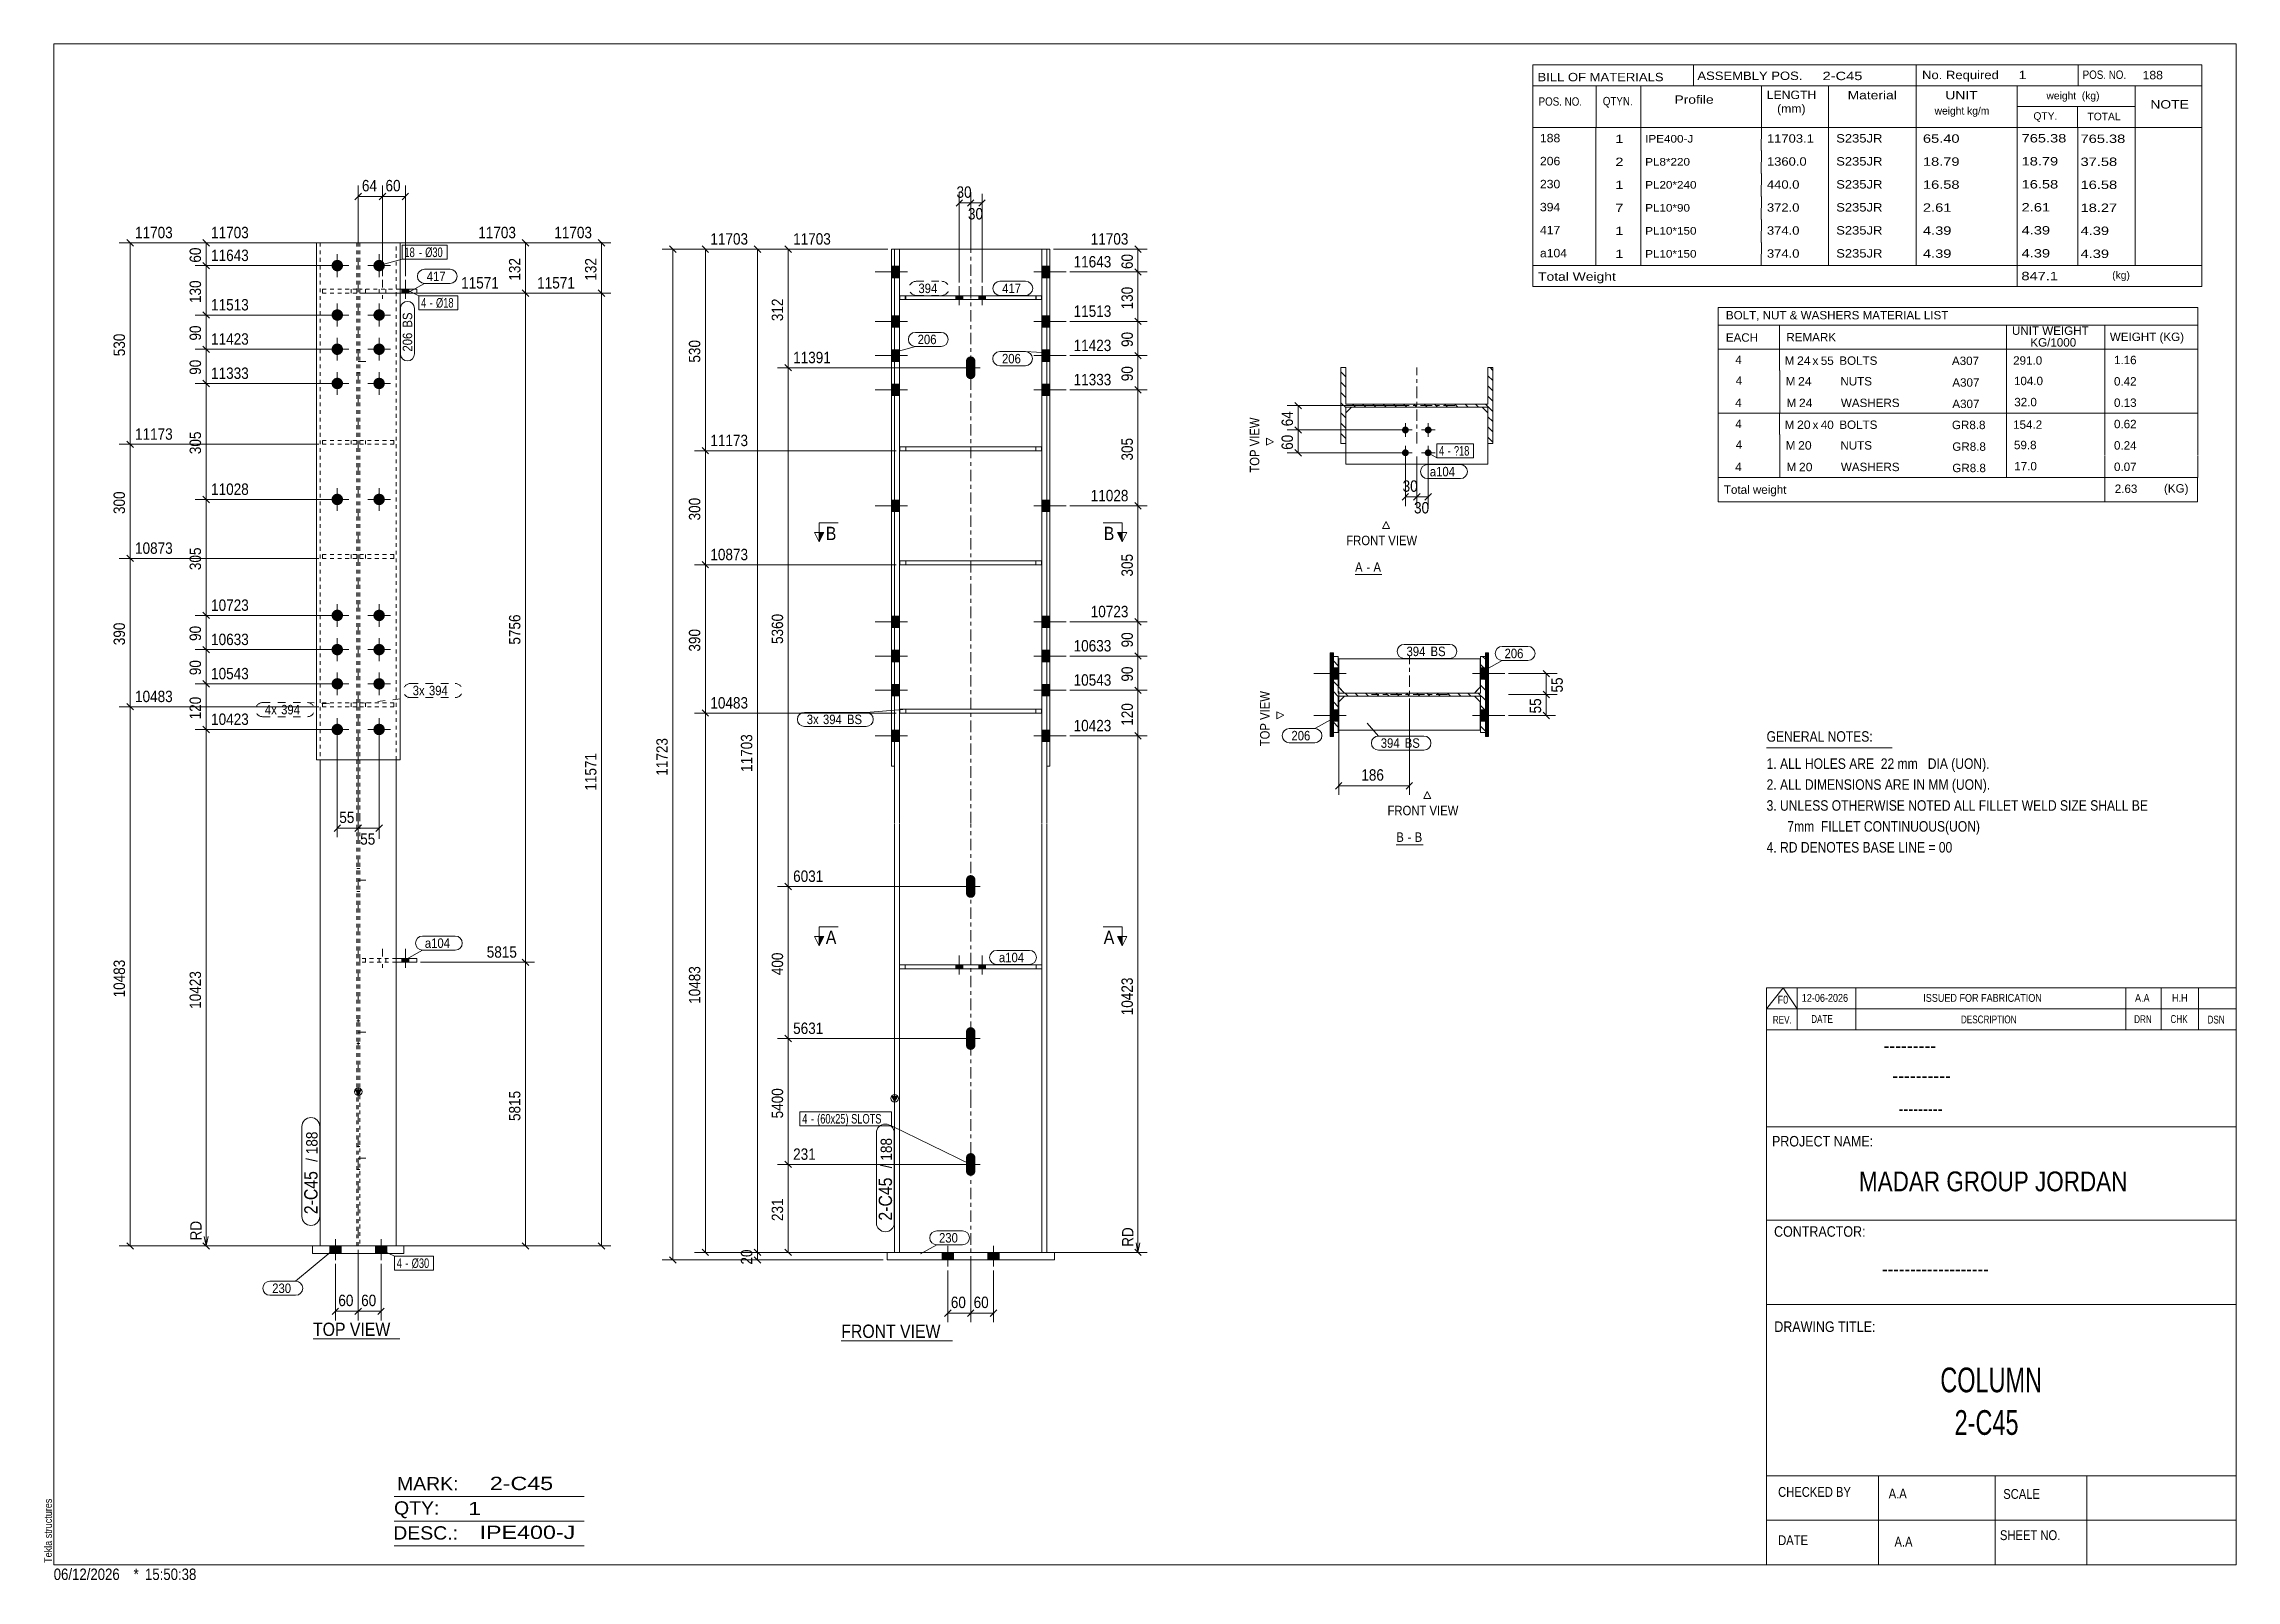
# Model space of a CAD drawing. Header units: millimetres. Extents: x 2 to 579, y 1 to 405.
import ezdxf

# ---------------------------------------------------------------- set-up
doc = ezdxf.new("R2010")
doc.units = ezdxf.units.MM
for name, pattern in [('XKITLINE00', [0]), ('XKITLINE01', [4, 1, -1, 1, -1]), ('XKITLINE02', [4, 2, -2]), ('XKITLINE03', [6, 3, -1, 1, -1])]:
    doc.linetypes.add(name, pattern=pattern)
for name, color, linetype, lineweight in [('Bolt', 3, 'Continuous', 0), ('BoltMark', 7, 'Continuous', 0), ('Dimensions', 7, 'Continuous', 0), ('DrawingSheet', 5, 'Continuous', 0), ('OtherObjectType', 7, 'Continuous', 0), ('Part', 2, 'Continuous', 0), ('PartMark', 7, 'Continuous', 0), ('Section', 6, 'Continuous', 0)]:
    doc.layers.add(name, color=color, linetype=linetype, lineweight=lineweight)
doc.styles.add('@ARIAL_UNICODE_MS_BOLD', font='ARIAL.TTF')
doc.styles.add('ARIAL', font='ARIAL.TTF')
doc.styles.add('ARIAL_NARROW', font='ARIALN.TTF')
doc.styles.add('COMIC_SANS_MS_BOLD', font='COMICBD.TTF')
doc.styles.add('SWIS721_EX_BT', font='ARIAL.TTF')
doc.styles.add('SWISSE', font='ARIAL.TTF')

# ---------------------------------------------------------------- blocks, each defined once
blk = doc.blocks.new('*A1')
at = {"layer": 'Part', "color": 7, "linetype": 'XKITLINE00', "lineweight": 0}
for p, q in [((344.8, 317.41), (343.5, 318.71)), ((383.5, 316.42), (382.2, 317.72)), ((383.5, 319.12), (382.77, 319.85)), ((344.8, 314.71), (343.5, 316.01)), ((344.8, 312.02), (343.5, 313.32)), ((383.5, 313.73), (382.2, 315.03)), ((383.5, 311.04), (382.2, 312.34)), ((344.8, 309.33), (343.5, 310.63)), ((344.8, 306.63), (343.5, 307.93)), ((347.37, 309.45), (346.57, 310.25)), ((350.06, 309.45), (349.26, 310.25)), ((352.76, 309.45), (351.96, 310.25)), ((355.45, 309.45), (354.65, 310.25)), ((358.14, 309.45), (357.34, 310.25)), ((360.84, 309.45), (360.04, 310.25)), ((363.53, 309.45), (362.73, 310.25)), ((366.23, 309.45), (365.43, 310.25)), ((368.92, 309.45), (368.12, 310.25)), ((371.61, 309.45), (370.81, 310.25)), ((374.31, 309.45), (373.51, 310.25)), ((377, 309.45), (376.2, 310.25)), ((379.7, 309.45), (378.9, 310.25)), ((383.5, 308.34), (381.59, 310.25)), ((383.5, 305.65), (382.2, 306.95)), ((344.8, 303.94), (343.5, 305.24)), ((344.8, 301.24), (343.5, 302.54)), ((343.5, 299.85), (343.5, 299.85)), ((343.5, 299.85), (343.5, 299.85)), ((383.5, 302.95), (382.2, 304.25)), ((383.5, 300.26), (382.2, 301.56))]:
    blk.add_line(p, q, dxfattribs=at)
blk = doc.blocks.new('*A2')
at = {"layer": 'Part', "color": 7, "linetype": 'XKITLINE00', "lineweight": 0}
for p, q in [((342.85, 241.43), (341.55, 242.73)), ((381.55, 243.14), (380.82, 243.87)), ((342.85, 238.74), (341.55, 240.04)), ((342.85, 236.04), (341.55, 237.34)), ((381.55, 240.45), (380.25, 241.75)), ((381.55, 237.75), (380.25, 239.05)), ((342.85, 233.35), (341.55, 234.65)), ((342.85, 230.65), (341.55, 231.95)), ((345.42, 233.47), (344.62, 234.27)), ((348.11, 233.47), (347.31, 234.27)), ((350.81, 233.47), (350.01, 234.27)), ((353.5, 233.47), (352.7, 234.27)), ((356.19, 233.47), (355.39, 234.27)), ((358.89, 233.47), (358.09, 234.27)), ((361.58, 233.47), (360.78, 234.27)), ((364.28, 233.47), (363.48, 234.27)), ((366.97, 233.47), (366.17, 234.27)), ((369.66, 233.47), (368.86, 234.27)), ((372.36, 233.47), (371.56, 234.27)), ((375.05, 233.47), (374.25, 234.27)), ((377.75, 233.47), (376.95, 234.27)), ((381.55, 232.37), (379.64, 234.27)), ((381.55, 235.06), (380.25, 236.36)), ((381.55, 229.67), (380.25, 230.97)), ((342.85, 227.96), (341.55, 229.26)), ((342.85, 225.27), (341.55, 226.57)), ((381.55, 226.98), (380.25, 228.28)), ((381.55, 224.28), (380.25, 225.58)), ((341.55, 223.87), (341.55, 223.87)), ((341.55, 223.87), (341.55, 223.87))]:
    blk.add_line(p, q, dxfattribs=at)
blk = doc.blocks.new('*A3')
at = {"layer": 'Part', "color": 7, "linetype": 'XKITLINE00', "lineweight": 0}
for p, q in [((340.87, 244.87), (340.75, 244.75)), ((340.98, 244.87), (340.75, 244.64)), ((341.09, 244.87), (340.75, 244.53)), ((341.19, 244.87), (340.75, 244.42)), ((341.3, 244.87), (340.75, 244.32)), ((341.41, 244.87), (340.75, 244.21)), ((341.52, 244.87), (340.75, 244.1)), ((341.55, 244.79), (340.75, 243.99)), ((341.55, 244.69), (340.75, 243.89)), ((341.55, 244.58), (340.75, 243.78)), ((341.55, 244.47), (340.75, 243.67)), ((341.55, 244.36), (340.75, 243.56)), ((341.55, 244.25), (340.75, 243.45)), ((341.55, 244.15), (340.75, 243.35)), ((341.55, 244.04), (340.75, 243.24)), ((341.55, 243.93), (340.75, 243.13)), ((341.55, 243.82), (340.75, 243.02)), ((341.55, 243.72), (340.75, 242.92)), ((341.55, 243.61), (340.75, 242.81)), ((341.55, 243.5), (340.75, 242.7)), ((341.55, 243.39), (340.75, 242.59)), ((341.55, 243.28), (340.75, 242.48)), ((341.55, 243.18), (340.75, 242.38)), ((341.55, 243.07), (340.75, 242.27)), ((341.55, 242.96), (340.75, 242.16)), ((341.55, 242.85), (340.75, 242.05)), ((341.55, 242.75), (340.75, 241.95)), ((341.55, 242.64), (340.75, 241.84)), ((341.55, 242.53), (340.75, 241.73)), ((341.55, 242.42), (340.75, 241.62)), ((341.55, 242.31), (340.75, 241.51)), ((341.55, 242.21), (340.75, 241.41)), ((341.55, 242.1), (340.75, 241.3)), ((341.55, 241.99), (340.75, 241.19)), ((341.55, 241.88), (340.75, 241.08)), ((341.55, 241.78), (340.75, 240.98)), ((341.55, 241.67), (340.75, 240.87)), ((341.55, 241.56), (340.75, 240.76)), ((341.55, 241.45), (340.75, 240.65)), ((341.55, 241.34), (340.75, 240.54)), ((341.55, 241.24), (340.75, 240.44)), ((341.55, 241.13), (340.75, 240.33)), ((341.55, 241.02), (340.75, 240.22)), ((341.55, 240.91), (340.75, 240.11)), ((341.55, 240.81), (340.75, 240.01)), ((341.55, 240.7), (340.75, 239.9)), ((341.55, 240.59), (340.75, 239.79)), ((341.55, 240.48), (340.75, 239.68)), ((341.55, 240.38), (340.75, 239.58)), ((341.55, 240.27), (340.75, 239.47)), ((341.55, 240.16), (340.75, 239.36)), ((341.55, 240.05), (340.75, 239.25)), ((341.55, 239.94), (340.75, 239.14)), ((341.55, 239.84), (340.75, 239.04)), ((341.55, 239.73), (340.75, 238.93)), ((341.55, 239.62), (340.75, 238.82)), ((341.55, 239.51), (340.75, 238.71)), ((341.55, 239.41), (340.75, 238.61)), ((341.55, 239.3), (340.75, 238.5)), ((341.55, 239.19), (340.75, 238.39)), ((341.55, 239.08), (340.75, 238.28)), ((341.55, 238.97), (340.75, 238.17)), ((341.55, 238.87), (340.75, 238.07)), ((341.55, 238.76), (340.75, 237.96)), ((341.55, 238.65), (340.75, 237.85)), ((341.55, 238.54), (340.75, 237.74)), ((341.55, 238.44), (340.75, 237.64)), ((341.55, 238.33), (340.75, 237.53)), ((341.55, 238.22), (340.75, 237.42)), ((341.55, 238.11), (340.75, 237.31)), ((341.55, 238), (340.75, 237.2)), ((341.55, 237.9), (340.75, 237.1)), ((341.55, 237.79), (340.75, 236.99)), ((341.55, 237.68), (340.75, 236.88)), ((341.55, 237.57), (340.75, 236.77)), ((341.55, 237.47), (340.75, 236.67)), ((341.55, 237.36), (340.75, 236.56)), ((341.55, 237.25), (340.75, 236.45)), ((341.55, 237.14), (340.75, 236.34)), ((341.55, 237.03), (340.75, 236.23)), ((341.55, 236.93), (340.75, 236.13)), ((341.55, 236.82), (340.75, 236.02)), ((341.55, 236.71), (340.75, 235.91)), ((341.55, 236.6), (340.75, 235.8)), ((341.55, 236.5), (340.75, 235.7)), ((341.55, 236.39), (340.75, 235.59)), ((341.55, 236.28), (340.75, 235.48)), ((341.55, 236.17), (340.75, 235.37)), ((341.55, 236.06), (340.75, 235.26)), ((341.55, 235.96), (340.75, 235.16)), ((341.55, 235.85), (340.75, 235.05)), ((341.55, 235.74), (340.75, 234.94)), ((341.55, 235.63), (340.75, 234.83)), ((341.55, 235.53), (340.75, 234.73)), ((341.55, 235.42), (340.75, 234.62)), ((341.55, 235.31), (340.75, 234.51)), ((341.55, 235.2), (340.75, 234.4)), ((341.55, 235.09), (340.75, 234.29)), ((341.55, 234.99), (340.75, 234.19)), ((341.55, 234.88), (340.75, 234.08)), ((341.55, 234.77), (340.75, 233.97)), ((341.55, 234.66), (340.75, 233.86)), ((341.55, 234.56), (340.75, 233.76)), ((341.55, 234.45), (340.75, 233.65)), ((341.55, 234.34), (340.75, 233.54)), ((341.55, 234.23), (340.75, 233.43)), ((341.55, 234.12), (340.75, 233.32)), ((341.55, 234.02), (340.75, 233.22)), ((341.55, 233.91), (340.75, 233.11)), ((341.55, 233.8), (340.75, 233)), ((341.55, 233.69), (340.75, 232.89)), ((341.55, 233.59), (340.75, 232.79)), ((341.55, 233.48), (340.75, 232.68)), ((341.55, 233.37), (340.75, 232.57)), ((341.55, 233.26), (340.75, 232.46)), ((341.55, 233.15), (340.75, 232.35)), ((341.55, 233.05), (340.75, 232.25)), ((341.55, 232.94), (340.75, 232.14)), ((341.55, 232.83), (340.75, 232.03)), ((341.55, 232.72), (340.75, 231.92)), ((341.55, 232.62), (340.75, 231.82)), ((341.55, 232.51), (340.75, 231.71)), ((341.55, 232.4), (340.75, 231.6)), ((341.55, 232.29), (340.75, 231.49)), ((341.55, 232.19), (340.75, 231.39)), ((341.55, 232.08), (340.75, 231.28)), ((341.55, 231.97), (340.75, 231.17)), ((341.55, 231.86), (340.75, 231.06)), ((341.55, 231.75), (340.75, 230.95)), ((341.55, 231.65), (340.75, 230.85)), ((341.55, 231.54), (340.75, 230.74)), ((341.55, 231.43), (340.75, 230.63)), ((341.55, 231.32), (340.75, 230.52)), ((341.55, 231.22), (340.75, 230.42)), ((341.55, 231.11), (340.75, 230.31)), ((341.55, 231), (340.75, 230.2)), ((341.55, 230.89), (340.75, 230.09)), ((341.55, 230.78), (340.75, 229.98)), ((341.55, 230.68), (340.75, 229.88)), ((341.55, 230.57), (340.75, 229.77)), ((341.55, 230.46), (340.75, 229.66)), ((341.55, 230.35), (340.75, 229.55)), ((341.55, 230.25), (340.75, 229.45)), ((341.55, 230.14), (340.75, 229.34)), ((341.55, 230.03), (340.75, 229.23)), ((341.55, 229.92), (340.75, 229.12)), ((341.55, 229.81), (340.75, 229.01)), ((341.55, 229.71), (340.75, 228.91)), ((341.55, 229.6), (340.75, 228.8)), ((341.55, 229.49), (340.75, 228.69)), ((341.55, 229.38), (340.75, 228.58)), ((341.55, 229.28), (340.75, 228.48)), ((341.55, 229.17), (340.75, 228.37)), ((341.55, 229.06), (340.75, 228.26)), ((341.55, 228.95), (340.75, 228.15)), ((341.55, 228.84), (340.75, 228.04)), ((341.55, 228.74), (340.75, 227.94)), ((341.55, 228.63), (340.75, 227.83)), ((341.55, 228.52), (340.75, 227.72)), ((341.55, 228.41), (340.75, 227.61)), ((341.55, 228.31), (340.75, 227.51)), ((341.55, 228.2), (340.75, 227.4)), ((341.55, 228.09), (340.75, 227.29)), ((341.55, 227.98), (340.75, 227.18)), ((341.55, 227.87), (340.75, 227.07)), ((341.55, 227.77), (340.75, 226.97)), ((341.55, 227.66), (340.75, 226.86)), ((341.55, 227.55), (340.75, 226.75)), ((341.55, 227.44), (340.75, 226.64)), ((341.55, 227.34), (340.75, 226.54)), ((341.55, 227.23), (340.75, 226.43)), ((341.55, 227.12), (340.75, 226.32)), ((341.55, 227.01), (340.75, 226.21)), ((341.55, 226.9), (340.75, 226.1)), ((341.55, 226.8), (340.75, 226)), ((341.55, 226.69), (340.75, 225.89)), ((341.55, 226.58), (340.75, 225.78)), ((341.55, 226.47), (340.75, 225.67)), ((341.55, 226.37), (340.75, 225.57)), ((341.55, 226.26), (340.75, 225.46)), ((341.55, 226.15), (340.75, 225.35)), ((341.55, 226.04), (340.75, 225.24)), ((341.55, 225.93), (340.75, 225.13)), ((341.55, 225.83), (340.75, 225.03)), ((341.55, 225.72), (340.75, 224.92)), ((341.55, 225.61), (340.75, 224.81)), ((341.55, 225.5), (340.75, 224.7)), ((341.55, 225.4), (340.75, 224.6)), ((341.55, 225.29), (340.75, 224.49)), ((341.55, 225.18), (340.75, 224.38)), ((341.55, 225.07), (340.75, 224.27)), ((341.55, 224.96), (340.75, 224.16)), ((341.55, 224.86), (340.75, 224.06)), ((341.55, 224.75), (340.75, 223.95)), ((341.55, 224.64), (340.75, 223.84)), ((341.55, 224.53), (340.75, 223.73)), ((341.55, 224.43), (340.75, 223.63)), ((341.55, 224.32), (340.75, 223.52)), ((341.55, 224.21), (340.75, 223.41)), ((341.55, 224.1), (340.75, 223.3)), ((341.55, 224), (340.75, 223.2)), ((341.55, 223.89), (340.75, 223.09)), ((341.55, 223.78), (340.75, 222.98)), ((341.55, 223.67), (340.75, 222.87)), ((340.75, 222.87), (340.75, 222.87)), ((341.55, 223.56), (340.85, 222.87)), ((341.55, 223.46), (340.96, 222.87)), ((341.55, 223.35), (341.07, 222.87)), ((341.55, 223.24), (341.18, 222.87)), ((341.55, 223.13), (341.29, 222.87)), ((341.55, 223.03), (341.39, 222.87)), ((341.51, 222.88), (341.5, 222.87))]:
    blk.add_line(p, q, dxfattribs=at)
blk = doc.blocks.new('*A4')
at = {"layer": 'Part', "color": 7, "linetype": 'XKITLINE00', "lineweight": 0}
for p, q in [((381.67, 244.87), (381.55, 244.75)), ((381.78, 244.87), (381.55, 244.64)), ((381.89, 244.87), (381.55, 244.53)), ((381.99, 244.87), (381.55, 244.42)), ((382.1, 244.87), (381.55, 244.32)), ((382.21, 244.87), (381.55, 244.21)), ((382.32, 244.87), (381.55, 244.1)), ((382.35, 244.79), (381.55, 243.99)), ((382.35, 244.69), (381.55, 243.89)), ((382.35, 244.58), (381.55, 243.78)), ((382.35, 244.47), (381.55, 243.67)), ((382.35, 244.36), (381.55, 243.56)), ((382.35, 244.25), (381.55, 243.45)), ((382.35, 244.15), (381.55, 243.35)), ((382.35, 244.04), (381.55, 243.24)), ((382.35, 243.93), (381.55, 243.13)), ((382.35, 243.82), (381.55, 243.02)), ((382.35, 243.72), (381.55, 242.92)), ((382.35, 243.61), (381.55, 242.81)), ((382.35, 243.5), (381.55, 242.7)), ((382.35, 243.39), (381.55, 242.59)), ((382.35, 243.28), (381.55, 242.48)), ((382.35, 243.18), (381.55, 242.38)), ((382.35, 243.07), (381.55, 242.27)), ((382.35, 242.96), (381.55, 242.16)), ((382.35, 242.85), (381.55, 242.05)), ((382.35, 242.75), (381.55, 241.95)), ((382.35, 242.64), (381.55, 241.84)), ((382.35, 242.53), (381.55, 241.73)), ((382.35, 242.42), (381.55, 241.62)), ((382.35, 242.31), (381.55, 241.51)), ((382.35, 242.21), (381.55, 241.41)), ((382.35, 242.1), (381.55, 241.3)), ((382.35, 241.99), (381.55, 241.19)), ((382.35, 241.88), (381.55, 241.08)), ((382.35, 241.78), (381.55, 240.98)), ((382.35, 241.67), (381.55, 240.87)), ((382.35, 241.56), (381.55, 240.76)), ((382.35, 241.45), (381.55, 240.65)), ((382.35, 241.34), (381.55, 240.54)), ((382.35, 241.24), (381.55, 240.44)), ((382.35, 241.13), (381.55, 240.33)), ((382.35, 241.02), (381.55, 240.22)), ((382.35, 240.91), (381.55, 240.11)), ((382.35, 240.81), (381.55, 240.01)), ((382.35, 240.7), (381.55, 239.9)), ((382.35, 240.59), (381.55, 239.79)), ((382.35, 240.48), (381.55, 239.68)), ((382.35, 240.38), (381.55, 239.58)), ((382.35, 240.27), (381.55, 239.47)), ((382.35, 240.16), (381.55, 239.36)), ((382.35, 240.05), (381.55, 239.25)), ((382.35, 239.94), (381.55, 239.14)), ((382.35, 239.84), (381.55, 239.04)), ((382.35, 239.73), (381.55, 238.93)), ((382.35, 239.62), (381.55, 238.82)), ((382.35, 239.51), (381.55, 238.71)), ((382.35, 239.41), (381.55, 238.61)), ((382.35, 239.3), (381.55, 238.5)), ((382.35, 239.19), (381.55, 238.39)), ((382.35, 239.08), (381.55, 238.28)), ((382.35, 238.97), (381.55, 238.17)), ((382.35, 238.87), (381.55, 238.07)), ((382.35, 238.76), (381.55, 237.96)), ((382.35, 238.65), (381.55, 237.85)), ((382.35, 238.54), (381.55, 237.74)), ((382.35, 238.44), (381.55, 237.64)), ((382.35, 238.33), (381.55, 237.53)), ((382.35, 238.22), (381.55, 237.42)), ((382.35, 238.11), (381.55, 237.31)), ((382.35, 238), (381.55, 237.2)), ((382.35, 237.9), (381.55, 237.1)), ((382.35, 237.79), (381.55, 236.99)), ((382.35, 237.68), (381.55, 236.88)), ((382.35, 237.57), (381.55, 236.77)), ((382.35, 237.47), (381.55, 236.67)), ((382.35, 237.36), (381.55, 236.56)), ((382.35, 237.25), (381.55, 236.45)), ((382.35, 237.14), (381.55, 236.34)), ((382.35, 237.03), (381.55, 236.23)), ((382.35, 236.93), (381.55, 236.13)), ((382.35, 236.82), (381.55, 236.02)), ((382.35, 236.71), (381.55, 235.91)), ((382.35, 236.6), (381.55, 235.8)), ((382.35, 236.5), (381.55, 235.7)), ((382.35, 236.39), (381.55, 235.59)), ((382.35, 236.28), (381.55, 235.48)), ((382.35, 236.17), (381.55, 235.37)), ((382.35, 236.06), (381.55, 235.26)), ((382.35, 235.96), (381.55, 235.16)), ((382.35, 235.85), (381.55, 235.05)), ((382.35, 235.74), (381.55, 234.94)), ((382.35, 235.63), (381.55, 234.83)), ((382.35, 235.53), (381.55, 234.73)), ((382.35, 235.42), (381.55, 234.62)), ((382.35, 235.31), (381.55, 234.51)), ((382.35, 235.2), (381.55, 234.4)), ((382.35, 235.09), (381.55, 234.29)), ((382.35, 234.99), (381.55, 234.19)), ((382.35, 234.88), (381.55, 234.08)), ((382.35, 234.77), (381.55, 233.97)), ((382.35, 234.66), (381.55, 233.86)), ((382.35, 234.56), (381.55, 233.76)), ((382.35, 234.45), (381.55, 233.65)), ((382.35, 234.34), (381.55, 233.54)), ((382.35, 234.23), (381.55, 233.43)), ((382.35, 234.12), (381.55, 233.32)), ((382.35, 234.02), (381.55, 233.22)), ((382.35, 233.91), (381.55, 233.11)), ((382.35, 233.8), (381.55, 233)), ((382.35, 233.69), (381.55, 232.89)), ((382.35, 233.59), (381.55, 232.79)), ((382.35, 233.48), (381.55, 232.68)), ((382.35, 233.37), (381.55, 232.57)), ((382.35, 233.26), (381.55, 232.46)), ((382.35, 233.15), (381.55, 232.35)), ((382.35, 233.05), (381.55, 232.25)), ((382.35, 232.94), (381.55, 232.14)), ((382.35, 232.83), (381.55, 232.03)), ((382.35, 232.72), (381.55, 231.92)), ((382.35, 232.62), (381.55, 231.82)), ((382.35, 232.51), (381.55, 231.71)), ((382.35, 232.4), (381.55, 231.6)), ((382.35, 232.29), (381.55, 231.49)), ((382.35, 232.19), (381.55, 231.39)), ((382.35, 232.08), (381.55, 231.28)), ((382.35, 231.97), (381.55, 231.17)), ((382.35, 231.86), (381.55, 231.06)), ((382.35, 231.75), (381.55, 230.95)), ((382.35, 231.65), (381.55, 230.85)), ((382.35, 231.54), (381.55, 230.74)), ((382.35, 231.43), (381.55, 230.63)), ((382.35, 231.32), (381.55, 230.52)), ((382.35, 231.22), (381.55, 230.42)), ((382.35, 231.11), (381.55, 230.31)), ((382.35, 231), (381.55, 230.2)), ((382.35, 230.89), (381.55, 230.09)), ((382.35, 230.78), (381.55, 229.98)), ((382.35, 230.68), (381.55, 229.88)), ((382.35, 230.57), (381.55, 229.77)), ((382.35, 230.46), (381.55, 229.66)), ((382.35, 230.35), (381.55, 229.55)), ((382.35, 230.25), (381.55, 229.45)), ((382.35, 230.14), (381.55, 229.34)), ((382.35, 230.03), (381.55, 229.23)), ((382.35, 229.92), (381.55, 229.12)), ((382.35, 229.81), (381.55, 229.01)), ((382.35, 229.71), (381.55, 228.91)), ((382.35, 229.6), (381.55, 228.8)), ((382.35, 229.49), (381.55, 228.69)), ((382.35, 229.38), (381.55, 228.58)), ((382.35, 229.28), (381.55, 228.48)), ((382.35, 229.17), (381.55, 228.37)), ((382.35, 229.06), (381.55, 228.26)), ((382.35, 228.95), (381.55, 228.15)), ((382.35, 228.84), (381.55, 228.04)), ((382.35, 228.74), (381.55, 227.94)), ((382.35, 228.63), (381.55, 227.83)), ((382.35, 228.52), (381.55, 227.72)), ((382.35, 228.41), (381.55, 227.61)), ((382.35, 228.31), (381.55, 227.51)), ((382.35, 228.2), (381.55, 227.4)), ((382.35, 228.09), (381.55, 227.29)), ((382.35, 227.98), (381.55, 227.18)), ((382.35, 227.87), (381.55, 227.07)), ((382.35, 227.77), (381.55, 226.97)), ((382.35, 227.66), (381.55, 226.86)), ((382.35, 227.55), (381.55, 226.75)), ((382.35, 227.44), (381.55, 226.64)), ((382.35, 227.34), (381.55, 226.54)), ((382.35, 227.23), (381.55, 226.43)), ((382.35, 227.12), (381.55, 226.32)), ((382.35, 227.01), (381.55, 226.21)), ((382.35, 226.9), (381.55, 226.1)), ((382.35, 226.8), (381.55, 226)), ((382.35, 226.69), (381.55, 225.89)), ((382.35, 226.58), (381.55, 225.78)), ((382.35, 226.47), (381.55, 225.67)), ((382.35, 226.37), (381.55, 225.57)), ((382.35, 226.26), (381.55, 225.46)), ((382.35, 226.15), (381.55, 225.35)), ((382.35, 226.04), (381.55, 225.24)), ((382.35, 225.93), (381.55, 225.13)), ((382.35, 225.83), (381.55, 225.03)), ((382.35, 225.72), (381.55, 224.92)), ((382.35, 225.61), (381.55, 224.81)), ((382.35, 225.5), (381.55, 224.7)), ((382.35, 225.4), (381.55, 224.6)), ((382.35, 225.29), (381.55, 224.49)), ((382.35, 225.18), (381.55, 224.38)), ((382.35, 225.07), (381.55, 224.27)), ((382.35, 224.96), (381.55, 224.16)), ((382.35, 224.86), (381.55, 224.06)), ((382.35, 224.75), (381.55, 223.95)), ((382.35, 224.64), (381.55, 223.84)), ((382.35, 224.53), (381.55, 223.73)), ((382.35, 224.43), (381.55, 223.63)), ((382.35, 224.32), (381.55, 223.52)), ((382.35, 224.21), (381.55, 223.41)), ((382.35, 224.1), (381.55, 223.3)), ((382.35, 224), (381.55, 223.2)), ((382.35, 223.89), (381.55, 223.09)), ((382.35, 223.78), (381.55, 222.98)), ((382.35, 223.67), (381.55, 222.87)), ((381.55, 222.87), (381.55, 222.87)), ((382.35, 223.56), (381.65, 222.87)), ((382.35, 223.46), (381.76, 222.87)), ((382.35, 223.35), (381.87, 222.87)), ((382.35, 223.24), (381.98, 222.87)), ((382.35, 223.13), (382.09, 222.87)), ((382.35, 223.03), (382.19, 222.87)), ((382.31, 222.88), (382.3, 222.87))]:
    blk.add_line(p, q, dxfattribs=at)
blk = doc.blocks.new('*A5')
at = {"layer": 'Bolt'}
for points in [[(246.17, 316.81), (245.69, 316.91), (245.28, 317.18), (245.01, 317.59), (244.92, 318.06), (244.92, 321.56), (245.01, 322.04), (245.28, 322.45), (245.69, 322.72), (246.17, 322.81), (246.64, 322.72), (247.05, 322.45), (247.32, 322.04), (247.42, 321.56), (247.42, 318.06), (247.32, 317.59), (247.05, 317.18), (246.64, 316.91)], [(246.17, 180.4), (245.69, 180.49), (245.28, 180.76), (245.01, 181.17), (244.92, 181.65), (244.92, 185.15), (245.01, 185.63), (245.28, 186.03), (245.69, 186.3), (246.17, 186.4), (246.64, 186.3), (247.05, 186.03), (247.32, 185.63), (247.42, 185.15), (247.42, 181.65), (247.32, 181.17), (247.05, 180.76), (246.64, 180.49)], [(246.17, 140.4), (245.69, 140.49), (245.28, 140.76), (245.01, 141.17), (244.92, 141.65), (244.92, 145.15), (245.01, 145.63), (245.28, 146.03), (245.69, 146.3), (246.17, 146.4), (246.64, 146.3), (247.05, 146.03), (247.32, 145.63), (247.42, 145.15), (247.42, 141.65), (247.32, 141.17), (247.05, 140.76), (246.64, 140.49)], [(246.17, 107.3), (245.69, 107.39), (245.28, 107.66), (245.01, 108.07), (244.92, 108.55), (244.92, 112.05), (245.01, 112.53), (245.28, 112.93), (245.69, 113.2), (246.17, 113.3), (246.64, 113.2), (247.05, 112.93), (247.32, 112.53), (247.42, 112.05), (247.42, 108.55), (247.32, 108.07), (247.05, 107.66), (246.64, 107.39)]]:
    blk.add_hatch(color=3, dxfattribs=at).paths.add_polyline_path(points, flags=17)
at = {"layer": 'Bolt', "color": 3, "linetype": 'XKITLINE00', "lineweight": 0}
for p, q in [((243.67, 319.81), (248.67, 319.81)), ((246.17, 322.31), (246.17, 317.31)), ((246.17, 185.9), (246.17, 180.9)), ((243.67, 183.4), (248.67, 183.4)), ((246.17, 145.9), (246.17, 140.9)), ((243.67, 143.4), (248.67, 143.4)), ((243.67, 110.3), (248.67, 110.3)), ((246.17, 112.8), (246.17, 107.8))]:
    blk.add_line(p, q, dxfattribs=at)
blk = doc.blocks.new('*A6')
at = {"layer": 'Bolt'}
for points in [[(242.27, 161.77), (242.27, 162.77), (244.07, 162.77), (244.07, 161.77)], [(242.27, 161.77), (242.27, 162.77), (244.07, 162.77), (244.07, 161.77)], [(248.27, 161.77), (248.27, 162.77), (250.07, 162.77), (250.07, 161.77)], [(248.27, 161.77), (248.27, 162.77), (250.07, 162.77), (250.07, 161.77)]]:
    blk.add_hatch(color=3, dxfattribs=at).paths.add_polyline_path(points, flags=17)
at = {"layer": 'Bolt', "color": 3, "linetype": 'XKITLINE00', "lineweight": 0}
for p, q in [((242.27, 162.77), (242.27, 161.77)), ((242.27, 162.77), (242.27, 161.77)), ((243.17, 165.27), (243.17, 160.27)), ((243.17, 165.27), (243.17, 160.27)), ((244.07, 162.77), (244.07, 161.77)), ((244.07, 162.77), (244.07, 161.77)), ((248.27, 162.77), (248.27, 161.77)), ((248.27, 162.77), (248.27, 161.77)), ((249.17, 165.27), (249.17, 160.27)), ((249.17, 165.27), (249.17, 160.27)), ((250.07, 162.77), (250.07, 161.77)), ((250.07, 162.77), (250.07, 161.77))]:
    blk.add_line(p, q, dxfattribs=at)
blk = doc.blocks.new('*A7')
at = {"layer": 'Bolt'}
for points in [[(226.17, 343.5), (225.37, 343.5), (225.37, 346.5), (226.17, 346.5)], [(226.17, 343.5), (225.37, 343.5), (225.37, 346.5), (226.17, 346.5)], [(227.47, 343.5), (226.17, 343.5), (226.17, 346.5), (227.47, 346.5)], [(227.47, 343.5), (226.17, 343.5), (226.17, 346.5), (227.47, 346.5)], [(226.17, 330.5), (225.37, 330.5), (225.37, 333.5), (226.17, 333.5)], [(226.17, 330.5), (225.37, 330.5), (225.37, 333.5), (226.17, 333.5)], [(227.47, 330.5), (226.17, 330.5), (226.17, 333.5), (227.47, 333.5)], [(227.47, 330.5), (226.17, 330.5), (226.17, 333.5), (227.47, 333.5)], [(226.17, 321.5), (225.37, 321.5), (225.37, 324.5), (226.17, 324.5)], [(226.17, 321.5), (225.37, 321.5), (225.37, 324.5), (226.17, 324.5)], [(227.47, 321.5), (226.17, 321.5), (226.17, 324.5), (227.47, 324.5)], [(227.47, 321.5), (226.17, 321.5), (226.17, 324.5), (227.47, 324.5)], [(226.17, 312.5), (225.37, 312.5), (225.37, 315.5), (226.17, 315.5)], [(226.17, 312.5), (225.37, 312.5), (225.37, 315.5), (226.17, 315.5)], [(227.47, 312.5), (226.17, 312.5), (226.17, 315.5), (227.47, 315.5)], [(227.47, 312.5), (226.17, 312.5), (226.17, 315.5), (227.47, 315.5)], [(226.17, 282), (225.37, 282), (225.37, 285), (226.17, 285)], [(226.17, 282), (225.37, 282), (225.37, 285), (226.17, 285)], [(227.47, 282), (226.17, 282), (226.17, 285), (227.47, 285)], [(227.47, 282), (226.17, 282), (226.17, 285), (227.47, 285)], [(226.17, 251.5), (225.37, 251.5), (225.37, 254.5), (226.17, 254.5)], [(226.17, 251.5), (225.37, 251.5), (225.37, 254.5), (226.17, 254.5)], [(227.47, 251.5), (226.17, 251.5), (226.17, 254.5), (227.47, 254.5)], [(227.47, 251.5), (226.17, 251.5), (226.17, 254.5), (227.47, 254.5)], [(226.17, 242.5), (225.37, 242.5), (225.37, 245.5), (226.17, 245.5)], [(226.17, 242.5), (225.37, 242.5), (225.37, 245.5), (226.17, 245.5)], [(227.47, 242.5), (226.17, 242.5), (226.17, 245.5), (227.47, 245.5)], [(227.47, 242.5), (226.17, 242.5), (226.17, 245.5), (227.47, 245.5)], [(226.17, 233.5), (225.37, 233.5), (225.37, 236.5), (226.17, 236.5)], [(226.17, 233.5), (225.37, 233.5), (225.37, 236.5), (226.17, 236.5)], [(227.47, 233.5), (226.17, 233.5), (226.17, 236.5), (227.47, 236.5)], [(227.47, 233.5), (226.17, 233.5), (226.17, 236.5), (227.47, 236.5)], [(226.17, 221.5), (225.37, 221.5), (225.37, 224.5), (226.17, 224.5)], [(226.17, 221.5), (225.37, 221.5), (225.37, 224.5), (226.17, 224.5)], [(227.47, 221.5), (226.17, 221.5), (226.17, 224.5), (227.47, 224.5)], [(227.47, 221.5), (226.17, 221.5), (226.17, 224.5), (227.47, 224.5)]]:
    blk.add_hatch(color=3, dxfattribs=at).paths.add_polyline_path(points, flags=17)
at = {"layer": 'Bolt', "color": 3, "linetype": 'XKITLINE00', "lineweight": 0}
for p, q in [((226.17, 346.5), (225.37, 346.5)), ((226.17, 346.5), (225.37, 346.5)), ((227.47, 346.5), (226.17, 346.5)), ((227.47, 346.5), (226.17, 346.5)), ((229.57, 345), (221.07, 345)), ((229.57, 345), (221.07, 345)), ((226.17, 343.5), (225.37, 343.5)), ((226.17, 343.5), (225.37, 343.5)), ((227.47, 343.5), (226.17, 343.5)), ((227.47, 343.5), (226.17, 343.5)), ((229.57, 332), (221.07, 332)), ((229.57, 332), (221.07, 332)), ((226.17, 333.5), (225.37, 333.5)), ((226.17, 333.5), (225.37, 333.5)), ((226.17, 330.5), (225.37, 330.5)), ((226.17, 330.5), (225.37, 330.5)), ((227.47, 333.5), (226.17, 333.5)), ((227.47, 333.5), (226.17, 333.5)), ((227.47, 330.5), (226.17, 330.5)), ((227.47, 330.5), (226.17, 330.5)), ((229.57, 323), (221.07, 323)), ((229.57, 323), (221.07, 323)), ((226.17, 324.5), (225.37, 324.5)), ((226.17, 324.5), (225.37, 324.5)), ((227.47, 324.5), (226.17, 324.5)), ((227.47, 324.5), (226.17, 324.5)), ((226.17, 321.5), (225.37, 321.5)), ((226.17, 321.5), (225.37, 321.5)), ((227.47, 321.5), (226.17, 321.5)), ((227.47, 321.5), (226.17, 321.5)), ((229.57, 314), (221.07, 314)), ((229.57, 314), (221.07, 314)), ((226.17, 315.5), (225.37, 315.5)), ((226.17, 315.5), (225.37, 315.5)), ((226.17, 312.5), (225.37, 312.5)), ((226.17, 312.5), (225.37, 312.5)), ((227.47, 315.5), (226.17, 315.5)), ((227.47, 315.5), (226.17, 315.5)), ((227.47, 312.5), (226.17, 312.5)), ((227.47, 312.5), (226.17, 312.5)), ((229.57, 283.5), (221.07, 283.5)), ((229.57, 283.5), (221.07, 283.5)), ((226.17, 285), (225.37, 285)), ((226.17, 285), (225.37, 285)), ((227.47, 285), (226.17, 285)), ((227.47, 285), (226.17, 285)), ((226.17, 282), (225.37, 282)), ((226.17, 282), (225.37, 282)), ((227.47, 282), (226.17, 282)), ((227.47, 282), (226.17, 282)), ((226.17, 254.5), (225.37, 254.5)), ((226.17, 254.5), (225.37, 254.5)), ((227.47, 254.5), (226.17, 254.5)), ((227.47, 254.5), (226.17, 254.5)), ((229.57, 253), (221.07, 253)), ((229.57, 253), (221.07, 253)), ((226.17, 251.5), (225.37, 251.5)), ((226.17, 251.5), (225.37, 251.5)), ((227.47, 251.5), (226.17, 251.5)), ((227.47, 251.5), (226.17, 251.5)), ((229.57, 244), (221.07, 244)), ((229.57, 244), (221.07, 244)), ((226.17, 245.5), (225.37, 245.5)), ((226.17, 245.5), (225.37, 245.5)), ((226.17, 242.5), (225.37, 242.5)), ((226.17, 242.5), (225.37, 242.5)), ((227.47, 245.5), (226.17, 245.5)), ((227.47, 245.5), (226.17, 245.5)), ((227.47, 242.5), (226.17, 242.5)), ((227.47, 242.5), (226.17, 242.5)), ((226.17, 236.5), (225.37, 236.5)), ((226.17, 236.5), (225.37, 236.5)), ((227.47, 236.5), (226.17, 236.5)), ((227.47, 236.5), (226.17, 236.5)), ((229.57, 235), (221.07, 235)), ((229.57, 235), (221.07, 235)), ((226.17, 233.5), (225.37, 233.5)), ((226.17, 233.5), (225.37, 233.5)), ((227.47, 233.5), (226.17, 233.5)), ((227.47, 233.5), (226.17, 233.5)), ((229.57, 223), (221.07, 223)), ((229.57, 223), (221.07, 223)), ((226.17, 224.5), (225.37, 224.5)), ((226.17, 224.5), (225.37, 224.5)), ((226.17, 221.5), (225.37, 221.5)), ((226.17, 221.5), (225.37, 221.5)), ((227.47, 224.5), (226.17, 224.5)), ((227.47, 224.5), (226.17, 224.5)), ((227.47, 221.5), (226.17, 221.5)), ((227.47, 221.5), (226.17, 221.5))]:
    blk.add_line(p, q, dxfattribs=at)
blk = doc.blocks.new('*A8')
at = {"layer": 'Bolt'}
for points in [[(266.17, 343.5), (264.87, 343.5), (264.87, 346.5), (266.17, 346.5)], [(266.17, 343.5), (264.87, 343.5), (264.87, 346.5), (266.17, 346.5)], [(266.97, 343.5), (266.17, 343.5), (266.17, 346.5), (266.97, 346.5)], [(266.97, 343.5), (266.17, 343.5), (266.17, 346.5), (266.97, 346.5)], [(266.17, 330.5), (264.87, 330.5), (264.87, 333.5), (266.17, 333.5)], [(266.17, 330.5), (264.87, 330.5), (264.87, 333.5), (266.17, 333.5)], [(266.97, 330.5), (266.17, 330.5), (266.17, 333.5), (266.97, 333.5)], [(266.97, 330.5), (266.17, 330.5), (266.17, 333.5), (266.97, 333.5)], [(266.17, 321.5), (264.87, 321.5), (264.87, 324.5), (266.17, 324.5)], [(266.17, 321.5), (264.87, 321.5), (264.87, 324.5), (266.17, 324.5)], [(266.97, 321.5), (266.17, 321.5), (266.17, 324.5), (266.97, 324.5)], [(266.97, 321.5), (266.17, 321.5), (266.17, 324.5), (266.97, 324.5)], [(266.17, 312.5), (264.87, 312.5), (264.87, 315.5), (266.17, 315.5)], [(266.17, 312.5), (264.87, 312.5), (264.87, 315.5), (266.17, 315.5)], [(266.97, 312.5), (266.17, 312.5), (266.17, 315.5), (266.97, 315.5)], [(266.97, 312.5), (266.17, 312.5), (266.17, 315.5), (266.97, 315.5)], [(266.17, 282), (264.87, 282), (264.87, 285), (266.17, 285)], [(266.17, 282), (264.87, 282), (264.87, 285), (266.17, 285)], [(266.97, 282), (266.17, 282), (266.17, 285), (266.97, 285)], [(266.97, 282), (266.17, 282), (266.17, 285), (266.97, 285)], [(266.17, 251.5), (264.87, 251.5), (264.87, 254.5), (266.17, 254.5)], [(266.17, 251.5), (264.87, 251.5), (264.87, 254.5), (266.17, 254.5)], [(266.97, 251.5), (266.17, 251.5), (266.17, 254.5), (266.97, 254.5)], [(266.97, 251.5), (266.17, 251.5), (266.17, 254.5), (266.97, 254.5)], [(266.17, 242.5), (264.87, 242.5), (264.87, 245.5), (266.17, 245.5)], [(266.17, 242.5), (264.87, 242.5), (264.87, 245.5), (266.17, 245.5)], [(266.97, 242.5), (266.17, 242.5), (266.17, 245.5), (266.97, 245.5)], [(266.97, 242.5), (266.17, 242.5), (266.17, 245.5), (266.97, 245.5)], [(266.17, 233.5), (264.87, 233.5), (264.87, 236.5), (266.17, 236.5)], [(266.17, 233.5), (264.87, 233.5), (264.87, 236.5), (266.17, 236.5)], [(266.97, 233.5), (266.17, 233.5), (266.17, 236.5), (266.97, 236.5)], [(266.97, 233.5), (266.17, 233.5), (266.17, 236.5), (266.97, 236.5)], [(266.17, 221.5), (264.87, 221.5), (264.87, 224.5), (266.17, 224.5)], [(266.17, 221.5), (264.87, 221.5), (264.87, 224.5), (266.17, 224.5)], [(266.97, 221.5), (266.17, 221.5), (266.17, 224.5), (266.97, 224.5)], [(266.97, 221.5), (266.17, 221.5), (266.17, 224.5), (266.97, 224.5)]]:
    blk.add_hatch(color=3, dxfattribs=at).paths.add_polyline_path(points, flags=17)
at = {"layer": 'Bolt', "color": 3, "linetype": 'XKITLINE00', "lineweight": 0}
for p, q in [((264.87, 346.5), (266.17, 346.5)), ((264.87, 346.5), (266.17, 346.5)), ((266.17, 346.5), (266.97, 346.5)), ((266.17, 346.5), (266.97, 346.5)), ((262.77, 345), (271.27, 345)), ((262.77, 345), (271.27, 345)), ((264.87, 343.5), (266.17, 343.5)), ((264.87, 343.5), (266.17, 343.5)), ((266.17, 343.5), (266.97, 343.5)), ((266.17, 343.5), (266.97, 343.5)), ((262.77, 332), (271.27, 332)), ((262.77, 332), (271.27, 332)), ((264.87, 333.5), (266.17, 333.5)), ((264.87, 333.5), (266.17, 333.5)), ((264.87, 330.5), (266.17, 330.5)), ((264.87, 330.5), (266.17, 330.5)), ((266.17, 333.5), (266.97, 333.5)), ((266.17, 333.5), (266.97, 333.5)), ((266.17, 330.5), (266.97, 330.5)), ((266.17, 330.5), (266.97, 330.5)), ((262.77, 323), (271.27, 323)), ((262.77, 323), (271.27, 323)), ((264.87, 324.5), (266.17, 324.5)), ((264.87, 324.5), (266.17, 324.5)), ((266.17, 324.5), (266.97, 324.5)), ((266.17, 324.5), (266.97, 324.5)), ((264.87, 321.5), (266.17, 321.5)), ((264.87, 321.5), (266.17, 321.5)), ((266.17, 321.5), (266.97, 321.5)), ((266.17, 321.5), (266.97, 321.5)), ((262.77, 314), (271.27, 314)), ((262.77, 314), (271.27, 314)), ((264.87, 315.5), (266.17, 315.5)), ((264.87, 315.5), (266.17, 315.5)), ((264.87, 312.5), (266.17, 312.5)), ((264.87, 312.5), (266.17, 312.5)), ((266.17, 315.5), (266.97, 315.5)), ((266.17, 315.5), (266.97, 315.5)), ((266.17, 312.5), (266.97, 312.5)), ((266.17, 312.5), (266.97, 312.5)), ((262.77, 283.5), (271.27, 283.5)), ((262.77, 283.5), (271.27, 283.5)), ((264.87, 285), (266.17, 285)), ((264.87, 285), (266.17, 285)), ((266.17, 285), (266.97, 285)), ((266.17, 285), (266.97, 285)), ((264.87, 282), (266.17, 282)), ((264.87, 282), (266.17, 282)), ((266.17, 282), (266.97, 282)), ((266.17, 282), (266.97, 282)), ((264.87, 254.5), (266.17, 254.5)), ((264.87, 254.5), (266.17, 254.5)), ((266.17, 254.5), (266.97, 254.5)), ((266.17, 254.5), (266.97, 254.5)), ((262.77, 253), (271.27, 253)), ((262.77, 253), (271.27, 253)), ((264.87, 251.5), (266.17, 251.5)), ((264.87, 251.5), (266.17, 251.5)), ((266.17, 251.5), (266.97, 251.5)), ((266.17, 251.5), (266.97, 251.5)), ((262.77, 244), (271.27, 244)), ((262.77, 244), (271.27, 244)), ((264.87, 245.5), (266.17, 245.5)), ((264.87, 245.5), (266.17, 245.5)), ((264.87, 242.5), (266.17, 242.5)), ((264.87, 242.5), (266.17, 242.5)), ((266.17, 245.5), (266.97, 245.5)), ((266.17, 245.5), (266.97, 245.5)), ((266.17, 242.5), (266.97, 242.5)), ((266.17, 242.5), (266.97, 242.5)), ((264.87, 236.5), (266.17, 236.5)), ((264.87, 236.5), (266.17, 236.5)), ((266.17, 236.5), (266.97, 236.5)), ((266.17, 236.5), (266.97, 236.5)), ((262.77, 235), (271.27, 235)), ((262.77, 235), (271.27, 235)), ((264.87, 233.5), (266.17, 233.5)), ((264.87, 233.5), (266.17, 233.5)), ((266.17, 233.5), (266.97, 233.5)), ((266.17, 233.5), (266.97, 233.5)), ((262.77, 223), (271.27, 223)), ((262.77, 223), (271.27, 223)), ((264.87, 224.5), (266.17, 224.5)), ((264.87, 224.5), (266.17, 224.5)), ((264.87, 221.5), (266.17, 221.5)), ((264.87, 221.5), (266.17, 221.5)), ((266.17, 224.5), (266.97, 224.5)), ((266.17, 224.5), (266.97, 224.5)), ((266.17, 221.5), (266.97, 221.5)), ((266.17, 221.5), (266.97, 221.5))]:
    blk.add_line(p, q, dxfattribs=at)
blk = doc.blocks.new('*A9')
at = {"layer": 'Bolt'}
for points in [[(241.67, 87.17), (241.67, 85.17), (238.67, 85.17), (238.67, 87.17)], [(241.67, 87.17), (241.67, 85.17), (238.67, 85.17), (238.67, 87.17)], [(253.67, 87.17), (253.67, 85.17), (250.67, 85.17), (250.67, 87.17)], [(253.67, 87.17), (253.67, 85.17), (250.67, 85.17), (250.67, 87.17)]]:
    blk.add_hatch(color=3, dxfattribs=at).paths.add_polyline_path(points, flags=17)
at = {"layer": 'Bolt', "color": 3, "linetype": 'XKITLINE00', "lineweight": 0}
for p, q in [((238.67, 87.17), (238.67, 85.17)), ((238.67, 87.17), (238.67, 85.17)), ((240.17, 88.92), (240.17, 83.42)), ((240.17, 88.92), (240.17, 83.42)), ((241.67, 87.17), (241.67, 85.17)), ((241.67, 87.17), (241.67, 85.17)), ((250.67, 87.17), (250.67, 85.17)), ((250.67, 87.17), (250.67, 85.17)), ((252.17, 88.92), (252.17, 83.42)), ((252.17, 88.92), (252.17, 83.42)), ((253.67, 87.17), (253.67, 85.17)), ((253.67, 87.17), (253.67, 85.17))]:
    blk.add_line(p, q, dxfattribs=at)
blk = doc.blocks.new('*A10')
at = {"layer": 'Bolt'}
for points in [[(242.27, 337.75), (242.27, 338.75), (244.07, 338.75), (244.07, 337.75)], [(242.27, 337.75), (242.27, 338.75), (244.07, 338.75), (244.07, 337.75)], [(248.27, 337.75), (248.27, 338.75), (250.07, 338.75), (250.07, 337.75)], [(248.27, 337.75), (248.27, 338.75), (250.07, 338.75), (250.07, 337.75)]]:
    blk.add_hatch(color=3, dxfattribs=at).paths.add_polyline_path(points, flags=17)
at = {"layer": 'Bolt', "color": 3, "linetype": 'XKITLINE00', "lineweight": 0}
for p, q in [((243.17, 341.25), (243.17, 336.25)), ((243.17, 341.25), (243.17, 336.25)), ((249.17, 341.25), (249.17, 336.25)), ((249.17, 341.25), (249.17, 336.25)), ((242.27, 338.75), (242.27, 337.75)), ((242.27, 338.75), (242.27, 337.75)), ((244.07, 338.75), (244.07, 337.75)), ((244.07, 338.75), (244.07, 337.75)), ((248.27, 338.75), (248.27, 337.75)), ((248.27, 338.75), (248.27, 337.75)), ((250.07, 338.75), (250.07, 337.75)), ((250.07, 338.75), (250.07, 337.75))]:
    blk.add_line(p, q, dxfattribs=at)
blk = doc.blocks.new('*A11')
at = {"layer": 'Part'}
blk.add_hatch(color=2, dxfattribs=at).paths.add_polyline_path([(225.37, 128.2), (226.97, 128.2), (226.17, 126.8)], flags=17)
at = {"layer": 'Part', "color": 7, "linetype": 'XKITLINE03', "lineweight": 0}
for p, q in [((246.17, 200), (246.17, 361)), ((246.17, 126.9), (246.17, 199.9)), ((246.17, 77.17), (246.17, 126.8))]:
    blk.add_line(p, q, dxfattribs=at)
at = {"layer": 'Part', "color": 2, "linetype": 'XKITLINE00', "lineweight": 0}
for p, q in [((266.17, 351), (226.17, 351)), ((227.47, 351), (227.47, 338.75)), ((264.87, 351), (264.87, 338.75)), ((227.47, 337.75), (227.47, 200)), ((264.87, 337.75), (264.87, 200)), ((226.17, 215), (226.17, 200)), ((266.17, 215), (266.17, 200)), ((226.17, 199.9), (226.17, 126.9)), ((227.47, 199.9), (227.47, 162.77)), ((264.87, 199.9), (264.87, 162.77)), ((266.17, 199.9), (266.17, 126.9)), ((227.47, 161.77), (227.47, 126.9)), ((264.87, 161.77), (264.87, 126.9)), ((226.17, 126.8), (225.37, 128.2)), ((225.37, 128.2), (226.97, 128.2)), ((226.97, 128.2), (226.17, 126.8)), ((226.17, 126.8), (226.17, 87.17)), ((227.47, 126.8), (227.47, 87.17)), ((264.87, 126.8), (264.87, 87.17)), ((266.17, 126.8), (266.17, 87.17))]:
    blk.add_line(p, q, dxfattribs=at)
at = {"layer": 'Part', "color": 7, "linetype": 'XKITLINE01', "lineweight": 0}
for p, q in [((226.17, 351), (226.17, 215)), ((227.47, 351), (227.47, 337.75)), ((266.17, 351), (266.17, 215)), ((264.87, 338.75), (264.87, 337.75)), ((227.47, 162.77), (227.47, 161.77)), ((264.87, 162.77), (264.87, 161.77)), ((266.17, 87.17), (226.17, 87.17))]:
    blk.add_line(p, q, dxfattribs=at)
at = {"layer": 'Part', "color": 2, "linetype": 'XKITLINE00', "lineweight": 0}
blk.add_circle((226.17, 127.7), 1, dxfattribs=at)
blk = doc.blocks.new('*A12')
at = {"layer": 'Part', "color": 2, "linetype": 'XKITLINE00', "lineweight": 0}
for p, q in [((227.47, 162.77), (264.87, 162.77)), ((227.47, 162.77), (227.47, 161.77)), ((227.47, 161.77), (264.87, 161.77)), ((264.87, 161.77), (264.87, 162.77))]:
    blk.add_line(p, q, dxfattribs=at)
at = {"layer": 'Part', "color": 7, "linetype": 'XKITLINE01', "lineweight": 0}
for p, q in [((228.97, 161.77), (228.97, 162.77)), ((263.37, 161.77), (263.37, 162.77))]:
    blk.add_line(p, q, dxfattribs=at)
blk = doc.blocks.new('*A13')
at = {"layer": 'Part', "color": 2, "linetype": 'XKITLINE00', "lineweight": 0}
for p, q in [((225.37, 351), (226.17, 351)), ((225.37, 351), (225.37, 215)), ((226.17, 215), (226.17, 351)), ((225.37, 215), (226.17, 215))]:
    blk.add_line(p, q, dxfattribs=at)
blk = doc.blocks.new('*A14')
at = {"layer": 'Part', "color": 2, "linetype": 'XKITLINE00', "lineweight": 0}
for p, q in [((266.97, 351), (266.17, 351)), ((266.17, 351), (266.17, 215)), ((266.97, 351), (266.97, 215)), ((266.17, 215), (266.97, 215))]:
    blk.add_line(p, q, dxfattribs=at)
blk = doc.blocks.new('*A15')
at = {"layer": 'Part', "color": 2, "linetype": 'XKITLINE00', "lineweight": 0}
for p, q in [((268.17, 87.17), (224.17, 87.17)), ((224.17, 87.17), (224.17, 85.17)), ((268.17, 87.17), (268.17, 85.17)), ((268.17, 85.17), (224.17, 85.17))]:
    blk.add_line(p, q, dxfattribs=at)
blk = doc.blocks.new('*A16')
at = {"layer": 'Part', "color": 7, "linetype": 'XKITLINE01', "lineweight": 0}
for p, q in [((264.77, 229.99), (227.57, 229.99)), ((227.57, 228.99), (227.57, 229.99)), ((264.77, 228.99), (227.57, 228.99)), ((229.07, 229.99), (229.07, 228.99)), ((263.27, 228.99), (263.27, 229.99)), ((264.77, 229.99), (264.77, 228.99))]:
    blk.add_line(p, q, dxfattribs=at)
blk = doc.blocks.new('*A17')
at = {"layer": 'Part', "color": 2, "linetype": 'XKITLINE00', "lineweight": 0}
for p, q in [((227.57, 229.99), (264.77, 229.99)), ((227.57, 229.99), (227.57, 228.99)), ((264.77, 228.99), (227.57, 228.99)), ((264.77, 229.99), (264.77, 228.99))]:
    blk.add_line(p, q, dxfattribs=at)
at = {"layer": 'Part', "color": 7, "linetype": 'XKITLINE01', "lineweight": 0}
for p, q in [((229.07, 228.99), (229.07, 229.99)), ((263.27, 228.99), (263.27, 229.99))]:
    blk.add_line(p, q, dxfattribs=at)
blk = doc.blocks.new('*A18')
at = {"layer": 'Part', "color": 7, "linetype": 'XKITLINE01', "lineweight": 0}
for p, q in [((264.77, 269), (227.57, 269)), ((227.57, 268), (227.57, 269)), ((264.77, 268), (227.57, 268)), ((229.07, 269), (229.07, 268)), ((263.27, 268), (263.27, 269)), ((264.77, 269), (264.77, 268))]:
    blk.add_line(p, q, dxfattribs=at)
blk = doc.blocks.new('*A19')
at = {"layer": 'Part', "color": 2, "linetype": 'XKITLINE00', "lineweight": 0}
for p, q in [((227.57, 269), (264.77, 269)), ((227.57, 269), (227.57, 268)), ((264.77, 268), (227.57, 268)), ((264.77, 269), (264.77, 268))]:
    blk.add_line(p, q, dxfattribs=at)
at = {"layer": 'Part', "color": 7, "linetype": 'XKITLINE01', "lineweight": 0}
for p, q in [((229.07, 268), (229.07, 269)), ((263.27, 268), (263.27, 269))]:
    blk.add_line(p, q, dxfattribs=at)
blk = doc.blocks.new('*A20')
at = {"layer": 'Part', "color": 7, "linetype": 'XKITLINE01', "lineweight": 0}
for p, q in [((264.77, 299), (227.57, 299)), ((227.57, 298), (227.57, 299)), ((264.77, 298), (227.57, 298)), ((229.07, 299), (229.07, 298)), ((263.27, 298), (263.27, 299)), ((264.77, 299), (264.77, 298))]:
    blk.add_line(p, q, dxfattribs=at)
blk = doc.blocks.new('*A21')
at = {"layer": 'Part', "color": 2, "linetype": 'XKITLINE00', "lineweight": 0}
for p, q in [((227.57, 299), (264.77, 299)), ((227.57, 299), (227.57, 298)), ((264.77, 298), (227.57, 298)), ((264.77, 299), (264.77, 298))]:
    blk.add_line(p, q, dxfattribs=at)
at = {"layer": 'Part', "color": 7, "linetype": 'XKITLINE01', "lineweight": 0}
for p, q in [((229.07, 298), (229.07, 299)), ((263.27, 298), (263.27, 299))]:
    blk.add_line(p, q, dxfattribs=at)
blk = doc.blocks.new('*A22')
at = {"layer": 'Part', "color": 7, "linetype": 'XKITLINE01', "lineweight": 0}
for p, q in [((264.77, 338.75), (227.57, 338.75)), ((227.57, 337.75), (227.57, 338.75)), ((264.77, 337.75), (227.57, 337.75)), ((229.07, 338.75), (229.07, 337.75)), ((263.27, 337.75), (263.27, 338.75)), ((264.77, 338.75), (264.77, 337.75))]:
    blk.add_line(p, q, dxfattribs=at)
blk = doc.blocks.new('*A23')
at = {"layer": 'Part', "color": 2, "linetype": 'XKITLINE00', "lineweight": 0}
for p, q in [((227.47, 338.75), (264.87, 338.75)), ((227.47, 338.75), (227.47, 337.75)), ((227.47, 337.75), (264.87, 337.75)), ((264.87, 337.75), (264.87, 338.75))]:
    blk.add_line(p, q, dxfattribs=at)
at = {"layer": 'Part', "color": 7, "linetype": 'XKITLINE01', "lineweight": 0}
for p, q in [((228.97, 337.75), (228.97, 338.75)), ((263.37, 337.75), (263.37, 338.75))]:
    blk.add_line(p, q, dxfattribs=at)
blk = doc.blocks.new('*A24')
at = {"layer": 'Bolt', "color": 3, "linetype": 'XKITLINE02', "lineweight": 0}
for p, q in [((85.48, 324.5), (84.68, 324.5)), ((87.08, 321.5), (83.08, 321.5)), ((85.48, 318.5), (84.68, 318.5)), ((87.08, 185.08), (83.08, 185.08)), ((85.48, 188.08), (84.68, 188.08)), ((85.48, 182.08), (84.68, 182.08)), ((87.08, 145.08), (83.08, 145.08)), ((85.48, 148.08), (84.68, 148.08)), ((85.48, 142.08), (84.68, 142.08)), ((87.08, 111.98), (83.08, 111.98)), ((85.48, 114.98), (84.68, 114.98)), ((85.48, 108.98), (84.68, 108.98))]:
    blk.add_line(p, q, dxfattribs=at)
blk = doc.blocks.new('*A25')
at = {"layer": 'Bolt'}
blk.add_hatch(color=3, dxfattribs=at).paths.add_polyline_path([(98.38, 164.46), (98.38, 163.46), (96.58, 163.46), (96.58, 164.46)], flags=17)
blk.add_hatch(color=3, dxfattribs=at).paths.add_polyline_path([(98.38, 164.46), (98.38, 163.46), (96.58, 163.46), (96.58, 164.46)], flags=17)
at = {"layer": 'Bolt', "color": 3, "linetype": 'XKITLINE02', "lineweight": 0}
for p, q in [((90.58, 164.46), (90.58, 163.46)), ((90.58, 164.46), (90.58, 163.46)), ((91.48, 166.96), (91.48, 161.96)), ((91.48, 166.96), (91.48, 161.96)), ((92.38, 164.46), (92.38, 163.46)), ((92.38, 164.46), (92.38, 163.46))]:
    blk.add_line(p, q, dxfattribs=at)
at = {"layer": 'Bolt', "color": 3, "linetype": 'XKITLINE00', "lineweight": 0}
for p, q in [((96.58, 164.46), (96.58, 163.46)), ((96.58, 164.46), (96.58, 163.46)), ((97.48, 166.96), (97.48, 161.96)), ((97.48, 166.96), (97.48, 161.96)), ((98.38, 164.46), (98.38, 163.46)), ((98.38, 164.46), (98.38, 163.46))]:
    blk.add_line(p, q, dxfattribs=at)
blk = doc.blocks.new('*A26')
at = {"layer": 'Bolt'}
for points in [[(78.08, 346.72), (78.08, 346.76), (78.08, 346.79), (78.08, 346.83), (78.09, 346.87), (78.09, 346.9), (78.1, 346.94), (78.11, 346.97), (78.11, 347.01), (78.12, 347.05), (78.13, 347.08), (78.14, 347.12), (78.15, 347.15), (78.16, 347.19), (78.18, 347.22), (78.19, 347.26), (78.21, 347.29), (78.22, 347.32), (78.24, 347.36), (78.25, 347.39), (78.27, 347.42), (78.29, 347.45), (78.31, 347.48), (78.33, 347.52), (78.35, 347.55), (78.37, 347.58), (78.39, 347.61), (78.42, 347.63), (78.44, 347.66), (78.47, 347.69), (78.49, 347.72), (78.52, 347.74), (78.54, 347.77), (78.57, 347.79), (78.6, 347.82), (78.63, 347.84), (78.65, 347.86), (78.68, 347.89), (78.71, 347.91), (78.74, 347.93), (78.77, 347.95), (78.81, 347.97), (78.84, 347.99), (78.87, 348.01), (78.9, 348.02), (78.94, 348.04), (78.97, 348.05), (79, 348.07), (79.04, 348.08), (79.07, 348.09), (79.11, 348.11), (79.14, 348.12), (79.18, 348.13), (79.21, 348.14), (79.25, 348.15), (79.28, 348.15), (79.32, 348.16), (79.36, 348.17), (79.39, 348.17), (79.43, 348.18), (79.47, 348.18), (79.5, 348.18), (79.54, 348.18), (79.58, 348.18), (79.61, 348.18), (79.65, 348.18), (79.69, 348.18), (79.72, 348.18), (79.76, 348.17), (79.8, 348.17), (79.83, 348.16), (79.87, 348.15), (79.91, 348.15), (79.94, 348.14), (79.98, 348.13), (80.01, 348.12), (80.05, 348.11), (80.08, 348.09), (80.12, 348.08), (80.15, 348.07), (80.19, 348.05), (80.22, 348.04), (80.25, 348.02), (80.28, 348.01), (80.32, 347.99), (80.35, 347.97), (80.38, 347.95), (80.41, 347.93), (80.44, 347.91), (80.47, 347.89), (80.5, 347.86), (80.53, 347.84), (80.56, 347.82), (80.58, 347.79), (80.61, 347.77), (80.64, 347.74), (80.66, 347.72), (80.69, 347.69), (80.71, 347.66), (80.74, 347.63), (80.76, 347.61), (80.78, 347.58), (80.8, 347.55), (80.82, 347.52), (80.84, 347.48), (80.86, 347.45), (80.88, 347.42), (80.9, 347.39), (80.92, 347.36), (80.93, 347.32), (80.95, 347.29), (80.96, 347.26), (80.98, 347.22), (80.99, 347.19), (81, 347.15), (81.01, 347.12), (81.02, 347.08), (81.03, 347.05), (81.04, 347.01), (81.05, 346.97), (81.06, 346.94), (81.06, 346.9), (81.07, 346.87), (81.07, 346.83), (81.07, 346.79), (81.08, 346.76), (81.08, 346.72), (81.08, 346.68), (81.08, 346.65), (81.08, 346.61), (81.07, 346.57), (81.07, 346.54), (81.07, 346.5), (81.06, 346.46), (81.06, 346.43), (81.05, 346.39), (81.04, 346.35), (81.03, 346.32), (81.02, 346.28), (81.01, 346.25), (81, 346.21), (80.99, 346.18), (80.98, 346.14), (80.96, 346.11), (80.95, 346.07), (80.93, 346.04), (80.92, 346.01), (80.9, 345.98), (80.88, 345.94), (80.86, 345.91), (80.84, 345.88), (80.82, 345.85), (80.8, 345.82), (80.78, 345.79), (80.76, 345.76), (80.74, 345.73), (80.71, 345.7), (80.69, 345.68), (80.66, 345.65), (80.64, 345.62), (80.61, 345.6), (80.58, 345.57), (80.56, 345.55), (80.53, 345.52), (80.5, 345.5), (80.47, 345.48), (80.44, 345.46), (80.41, 345.44), (80.38, 345.42), (80.35, 345.4), (80.32, 345.38), (80.28, 345.36), (80.25, 345.34), (80.22, 345.33), (80.19, 345.31), (80.15, 345.3), (80.12, 345.28), (80.08, 345.27), (80.05, 345.26), (80.01, 345.25), (79.98, 345.24), (79.94, 345.23), (79.91, 345.22), (79.87, 345.21), (79.83, 345.2), (79.8, 345.2), (79.76, 345.19), (79.72, 345.19), (79.69, 345.19), (79.65, 345.18), (79.61, 345.18), (79.58, 345.18), (79.54, 345.18), (79.5, 345.18), (79.47, 345.19), (79.43, 345.19), (79.39, 345.19), (79.36, 345.2), (79.32, 345.2), (79.28, 345.21), (79.25, 345.22), (79.21, 345.23), (79.18, 345.24), (79.14, 345.25), (79.11, 345.26), (79.07, 345.27), (79.04, 345.28), (79, 345.3), (78.97, 345.31), (78.94, 345.33), (78.9, 345.34), (78.87, 345.36), (78.84, 345.38), (78.81, 345.4), (78.77, 345.42), (78.74, 345.44), (78.71, 345.46), (78.68, 345.48), (78.65, 345.5), (78.63, 345.52), (78.6, 345.55), (78.57, 345.57), (78.54, 345.6), (78.52, 345.62), (78.49, 345.65), (78.47, 345.68), (78.44, 345.7), (78.42, 345.73), (78.39, 345.76), (78.37, 345.79), (78.35, 345.82), (78.33, 345.85), (78.31, 345.88), (78.29, 345.91), (78.27, 345.94), (78.25, 345.98), (78.24, 346.01), (78.22, 346.04), (78.21, 346.07), (78.19, 346.11), (78.18, 346.14), (78.16, 346.18), (78.15, 346.21), (78.14, 346.25), (78.13, 346.28), (78.12, 346.32), (78.11, 346.35), (78.11, 346.39), (78.1, 346.43), (78.09, 346.46), (78.09, 346.5), (78.08, 346.54), (78.08, 346.57), (78.08, 346.61), (78.08, 346.65), (78.08, 346.68)], [(89.08, 346.72), (89.08, 346.76), (89.08, 346.79), (89.08, 346.83), (89.09, 346.87), (89.09, 346.9), (89.1, 346.94), (89.11, 346.97), (89.11, 347.01), (89.12, 347.05), (89.13, 347.08), (89.14, 347.12), (89.15, 347.15), (89.16, 347.19), (89.18, 347.22), (89.19, 347.26), (89.21, 347.29), (89.22, 347.32), (89.24, 347.36), (89.25, 347.39), (89.27, 347.42), (89.29, 347.45), (89.31, 347.48), (89.33, 347.52), (89.35, 347.55), (89.37, 347.58), (89.39, 347.61), (89.42, 347.63), (89.44, 347.66), (89.47, 347.69), (89.49, 347.72), (89.52, 347.74), (89.54, 347.77), (89.57, 347.79), (89.6, 347.82), (89.63, 347.84), (89.65, 347.86), (89.68, 347.89), (89.71, 347.91), (89.74, 347.93), (89.77, 347.95), (89.81, 347.97), (89.84, 347.99), (89.87, 348.01), (89.9, 348.02), (89.94, 348.04), (89.97, 348.05), (90, 348.07), (90.04, 348.08), (90.07, 348.09), (90.11, 348.11), (90.14, 348.12), (90.18, 348.13), (90.21, 348.14), (90.25, 348.15), (90.28, 348.15), (90.32, 348.16), (90.36, 348.17), (90.39, 348.17), (90.43, 348.18), (90.47, 348.18), (90.5, 348.18), (90.54, 348.18), (90.58, 348.18), (90.61, 348.18), (90.65, 348.18), (90.69, 348.18), (90.72, 348.18), (90.76, 348.17), (90.8, 348.17), (90.83, 348.16), (90.87, 348.15), (90.91, 348.15), (90.94, 348.14), (90.98, 348.13), (91.01, 348.12), (91.05, 348.11), (91.08, 348.09), (91.12, 348.08), (91.15, 348.07), (91.19, 348.05), (91.22, 348.04), (91.25, 348.02), (91.28, 348.01), (91.32, 347.99), (91.35, 347.97), (91.38, 347.95), (91.41, 347.93), (91.44, 347.91), (91.47, 347.89), (91.5, 347.86), (91.53, 347.84), (91.56, 347.82), (91.58, 347.79), (91.61, 347.77), (91.64, 347.74), (91.66, 347.72), (91.69, 347.69), (91.71, 347.66), (91.74, 347.63), (91.76, 347.61), (91.78, 347.58), (91.8, 347.55), (91.82, 347.52), (91.84, 347.48), (91.86, 347.45), (91.88, 347.42), (91.9, 347.39), (91.92, 347.36), (91.93, 347.32), (91.95, 347.29), (91.96, 347.26), (91.98, 347.22), (91.99, 347.19), (92, 347.15), (92.01, 347.12), (92.02, 347.08), (92.03, 347.05), (92.04, 347.01), (92.05, 346.97), (92.06, 346.94), (92.06, 346.9), (92.07, 346.87), (92.07, 346.83), (92.07, 346.79), (92.08, 346.76), (92.08, 346.72), (92.08, 346.68), (92.08, 346.65), (92.08, 346.61), (92.07, 346.57), (92.07, 346.54), (92.07, 346.5), (92.06, 346.46), (92.06, 346.43), (92.05, 346.39), (92.04, 346.35), (92.03, 346.32), (92.02, 346.28), (92.01, 346.25), (92, 346.21), (91.99, 346.18), (91.98, 346.14), (91.96, 346.11), (91.95, 346.07), (91.93, 346.04), (91.92, 346.01), (91.9, 345.98), (91.88, 345.94), (91.86, 345.91), (91.84, 345.88), (91.82, 345.85), (91.8, 345.82), (91.78, 345.79), (91.76, 345.76), (91.74, 345.73), (91.71, 345.7), (91.69, 345.68), (91.66, 345.65), (91.64, 345.62), (91.61, 345.6), (91.58, 345.57), (91.56, 345.55), (91.53, 345.52), (91.5, 345.5), (91.47, 345.48), (91.44, 345.46), (91.41, 345.44), (91.38, 345.42), (91.35, 345.4), (91.32, 345.38), (91.28, 345.36), (91.25, 345.34), (91.22, 345.33), (91.19, 345.31), (91.15, 345.3), (91.12, 345.28), (91.08, 345.27), (91.05, 345.26), (91.01, 345.25), (90.98, 345.24), (90.94, 345.23), (90.91, 345.22), (90.87, 345.21), (90.83, 345.2), (90.8, 345.2), (90.76, 345.19), (90.72, 345.19), (90.69, 345.19), (90.65, 345.18), (90.61, 345.18), (90.58, 345.18), (90.54, 345.18), (90.5, 345.18), (90.47, 345.19), (90.43, 345.19), (90.39, 345.19), (90.36, 345.2), (90.32, 345.2), (90.28, 345.21), (90.25, 345.22), (90.21, 345.23), (90.18, 345.24), (90.14, 345.25), (90.11, 345.26), (90.07, 345.27), (90.04, 345.28), (90, 345.3), (89.97, 345.31), (89.94, 345.33), (89.9, 345.34), (89.87, 345.36), (89.84, 345.38), (89.81, 345.4), (89.77, 345.42), (89.74, 345.44), (89.71, 345.46), (89.68, 345.48), (89.65, 345.5), (89.63, 345.52), (89.6, 345.55), (89.57, 345.57), (89.54, 345.6), (89.52, 345.62), (89.49, 345.65), (89.47, 345.68), (89.44, 345.7), (89.42, 345.73), (89.39, 345.76), (89.37, 345.79), (89.35, 345.82), (89.33, 345.85), (89.31, 345.88), (89.29, 345.91), (89.27, 345.94), (89.25, 345.98), (89.24, 346.01), (89.22, 346.04), (89.21, 346.07), (89.19, 346.11), (89.18, 346.14), (89.16, 346.18), (89.15, 346.21), (89.14, 346.25), (89.13, 346.28), (89.12, 346.32), (89.11, 346.35), (89.11, 346.39), (89.1, 346.43), (89.09, 346.46), (89.09, 346.5), (89.08, 346.54), (89.08, 346.57), (89.08, 346.61), (89.08, 346.65), (89.08, 346.68)], [(78.08, 333.72), (78.08, 333.76), (78.08, 333.79), (78.08, 333.83), (78.09, 333.87), (78.09, 333.9), (78.1, 333.94), (78.11, 333.97), (78.11, 334.01), (78.12, 334.05), (78.13, 334.08), (78.14, 334.12), (78.15, 334.15), (78.16, 334.19), (78.18, 334.22), (78.19, 334.26), (78.21, 334.29), (78.22, 334.32), (78.24, 334.36), (78.25, 334.39), (78.27, 334.42), (78.29, 334.45), (78.31, 334.48), (78.33, 334.52), (78.35, 334.55), (78.37, 334.58), (78.39, 334.61), (78.42, 334.63), (78.44, 334.66), (78.47, 334.69), (78.49, 334.72), (78.52, 334.74), (78.54, 334.77), (78.57, 334.79), (78.6, 334.82), (78.63, 334.84), (78.65, 334.86), (78.68, 334.89), (78.71, 334.91), (78.74, 334.93), (78.77, 334.95), (78.81, 334.97), (78.84, 334.99), (78.87, 335.01), (78.9, 335.02), (78.94, 335.04), (78.97, 335.05), (79, 335.07), (79.04, 335.08), (79.07, 335.09), (79.11, 335.11), (79.14, 335.12), (79.18, 335.13), (79.21, 335.14), (79.25, 335.15), (79.28, 335.15), (79.32, 335.16), (79.36, 335.17), (79.39, 335.17), (79.43, 335.18), (79.47, 335.18), (79.5, 335.18), (79.54, 335.18), (79.58, 335.18), (79.61, 335.18), (79.65, 335.18), (79.69, 335.18), (79.72, 335.18), (79.76, 335.17), (79.8, 335.17), (79.83, 335.16), (79.87, 335.15), (79.91, 335.15), (79.94, 335.14), (79.98, 335.13), (80.01, 335.12), (80.05, 335.11), (80.08, 335.09), (80.12, 335.08), (80.15, 335.07), (80.19, 335.05), (80.22, 335.04), (80.25, 335.02), (80.28, 335.01), (80.32, 334.99), (80.35, 334.97), (80.38, 334.95), (80.41, 334.93), (80.44, 334.91), (80.47, 334.89), (80.5, 334.86), (80.53, 334.84), (80.56, 334.82), (80.58, 334.79), (80.61, 334.77), (80.64, 334.74), (80.66, 334.72), (80.69, 334.69), (80.71, 334.66), (80.74, 334.63), (80.76, 334.61), (80.78, 334.58), (80.8, 334.55), (80.82, 334.52), (80.84, 334.48), (80.86, 334.45), (80.88, 334.42), (80.9, 334.39), (80.92, 334.36), (80.93, 334.32), (80.95, 334.29), (80.96, 334.26), (80.98, 334.22), (80.99, 334.19), (81, 334.15), (81.01, 334.12), (81.02, 334.08), (81.03, 334.05), (81.04, 334.01), (81.05, 333.97), (81.06, 333.94), (81.06, 333.9), (81.07, 333.87), (81.07, 333.83), (81.07, 333.79), (81.08, 333.76), (81.08, 333.72), (81.08, 333.68), (81.08, 333.65), (81.08, 333.61), (81.07, 333.57), (81.07, 333.54), (81.07, 333.5), (81.06, 333.46), (81.06, 333.43), (81.05, 333.39), (81.04, 333.35), (81.03, 333.32), (81.02, 333.28), (81.01, 333.25), (81, 333.21), (80.99, 333.18), (80.98, 333.14), (80.96, 333.11), (80.95, 333.07), (80.93, 333.04), (80.92, 333.01), (80.9, 332.98), (80.88, 332.94), (80.86, 332.91), (80.84, 332.88), (80.82, 332.85), (80.8, 332.82), (80.78, 332.79), (80.76, 332.76), (80.74, 332.73), (80.71, 332.7), (80.69, 332.68), (80.66, 332.65), (80.64, 332.62), (80.61, 332.6), (80.58, 332.57), (80.56, 332.55), (80.53, 332.52), (80.5, 332.5), (80.47, 332.48), (80.44, 332.46), (80.41, 332.44), (80.38, 332.42), (80.35, 332.4), (80.32, 332.38), (80.28, 332.36), (80.25, 332.34), (80.22, 332.33), (80.19, 332.31), (80.15, 332.3), (80.12, 332.28), (80.08, 332.27), (80.05, 332.26), (80.01, 332.25), (79.98, 332.24), (79.94, 332.23), (79.91, 332.22), (79.87, 332.21), (79.83, 332.2), (79.8, 332.2), (79.76, 332.19), (79.72, 332.19), (79.69, 332.19), (79.65, 332.18), (79.61, 332.18), (79.58, 332.18), (79.54, 332.18), (79.5, 332.18), (79.47, 332.19), (79.43, 332.19), (79.39, 332.19), (79.36, 332.2), (79.32, 332.2), (79.28, 332.21), (79.25, 332.22), (79.21, 332.23), (79.18, 332.24), (79.14, 332.25), (79.11, 332.26), (79.07, 332.27), (79.04, 332.28), (79, 332.3), (78.97, 332.31), (78.94, 332.33), (78.9, 332.34), (78.87, 332.36), (78.84, 332.38), (78.81, 332.4), (78.77, 332.42), (78.74, 332.44), (78.71, 332.46), (78.68, 332.48), (78.65, 332.5), (78.63, 332.52), (78.6, 332.55), (78.57, 332.57), (78.54, 332.6), (78.52, 332.62), (78.49, 332.65), (78.47, 332.68), (78.44, 332.7), (78.42, 332.73), (78.39, 332.76), (78.37, 332.79), (78.35, 332.82), (78.33, 332.85), (78.31, 332.88), (78.29, 332.91), (78.27, 332.94), (78.25, 332.98), (78.24, 333.01), (78.22, 333.04), (78.21, 333.07), (78.19, 333.11), (78.18, 333.14), (78.16, 333.18), (78.15, 333.21), (78.14, 333.25), (78.13, 333.28), (78.12, 333.32), (78.11, 333.35), (78.11, 333.39), (78.1, 333.43), (78.09, 333.46), (78.09, 333.5), (78.08, 333.54), (78.08, 333.57), (78.08, 333.61), (78.08, 333.65), (78.08, 333.68)], [(89.08, 333.72), (89.08, 333.76), (89.08, 333.79), (89.08, 333.83), (89.09, 333.87), (89.09, 333.9), (89.1, 333.94), (89.11, 333.97), (89.11, 334.01), (89.12, 334.05), (89.13, 334.08), (89.14, 334.12), (89.15, 334.15), (89.16, 334.19), (89.18, 334.22), (89.19, 334.26), (89.21, 334.29), (89.22, 334.32), (89.24, 334.36), (89.25, 334.39), (89.27, 334.42), (89.29, 334.45), (89.31, 334.48), (89.33, 334.52), (89.35, 334.55), (89.37, 334.58), (89.39, 334.61), (89.42, 334.63), (89.44, 334.66), (89.47, 334.69), (89.49, 334.72), (89.52, 334.74), (89.54, 334.77), (89.57, 334.79), (89.6, 334.82), (89.63, 334.84), (89.65, 334.86), (89.68, 334.89), (89.71, 334.91), (89.74, 334.93), (89.77, 334.95), (89.81, 334.97), (89.84, 334.99), (89.87, 335.01), (89.9, 335.02), (89.94, 335.04), (89.97, 335.05), (90, 335.07), (90.04, 335.08), (90.07, 335.09), (90.11, 335.11), (90.14, 335.12), (90.18, 335.13), (90.21, 335.14), (90.25, 335.15), (90.28, 335.15), (90.32, 335.16), (90.36, 335.17), (90.39, 335.17), (90.43, 335.18), (90.47, 335.18), (90.5, 335.18), (90.54, 335.18), (90.58, 335.18), (90.61, 335.18), (90.65, 335.18), (90.69, 335.18), (90.72, 335.18), (90.76, 335.17), (90.8, 335.17), (90.83, 335.16), (90.87, 335.15), (90.91, 335.15), (90.94, 335.14), (90.98, 335.13), (91.01, 335.12), (91.05, 335.11), (91.08, 335.09), (91.12, 335.08), (91.15, 335.07), (91.19, 335.05), (91.22, 335.04), (91.25, 335.02), (91.28, 335.01), (91.32, 334.99), (91.35, 334.97), (91.38, 334.95), (91.41, 334.93), (91.44, 334.91), (91.47, 334.89), (91.5, 334.86), (91.53, 334.84), (91.56, 334.82), (91.58, 334.79), (91.61, 334.77), (91.64, 334.74), (91.66, 334.72), (91.69, 334.69), (91.71, 334.66), (91.74, 334.63), (91.76, 334.61), (91.78, 334.58), (91.8, 334.55), (91.82, 334.52), (91.84, 334.48), (91.86, 334.45), (91.88, 334.42), (91.9, 334.39), (91.92, 334.36), (91.93, 334.32), (91.95, 334.29), (91.96, 334.26), (91.98, 334.22), (91.99, 334.19), (92, 334.15), (92.01, 334.12), (92.02, 334.08), (92.03, 334.05), (92.04, 334.01), (92.05, 333.97), (92.06, 333.94), (92.06, 333.9), (92.07, 333.87), (92.07, 333.83), (92.07, 333.79), (92.08, 333.76), (92.08, 333.72), (92.08, 333.68), (92.08, 333.65), (92.08, 333.61), (92.07, 333.57), (92.07, 333.54), (92.07, 333.5), (92.06, 333.46), (92.06, 333.43), (92.05, 333.39), (92.04, 333.35), (92.03, 333.32), (92.02, 333.28), (92.01, 333.25), (92, 333.21), (91.99, 333.18), (91.98, 333.14), (91.96, 333.11), (91.95, 333.07), (91.93, 333.04), (91.92, 333.01), (91.9, 332.98), (91.88, 332.94), (91.86, 332.91), (91.84, 332.88), (91.82, 332.85), (91.8, 332.82), (91.78, 332.79), (91.76, 332.76), (91.74, 332.73), (91.71, 332.7), (91.69, 332.68), (91.66, 332.65), (91.64, 332.62), (91.61, 332.6), (91.58, 332.57), (91.56, 332.55), (91.53, 332.52), (91.5, 332.5), (91.47, 332.48), (91.44, 332.46), (91.41, 332.44), (91.38, 332.42), (91.35, 332.4), (91.32, 332.38), (91.28, 332.36), (91.25, 332.34), (91.22, 332.33), (91.19, 332.31), (91.15, 332.3), (91.12, 332.28), (91.08, 332.27), (91.05, 332.26), (91.01, 332.25), (90.98, 332.24), (90.94, 332.23), (90.91, 332.22), (90.87, 332.21), (90.83, 332.2), (90.8, 332.2), (90.76, 332.19), (90.72, 332.19), (90.69, 332.19), (90.65, 332.18), (90.61, 332.18), (90.58, 332.18), (90.54, 332.18), (90.5, 332.18), (90.47, 332.19), (90.43, 332.19), (90.39, 332.19), (90.36, 332.2), (90.32, 332.2), (90.28, 332.21), (90.25, 332.22), (90.21, 332.23), (90.18, 332.24), (90.14, 332.25), (90.11, 332.26), (90.07, 332.27), (90.04, 332.28), (90, 332.3), (89.97, 332.31), (89.94, 332.33), (89.9, 332.34), (89.87, 332.36), (89.84, 332.38), (89.81, 332.4), (89.77, 332.42), (89.74, 332.44), (89.71, 332.46), (89.68, 332.48), (89.65, 332.5), (89.63, 332.52), (89.6, 332.55), (89.57, 332.57), (89.54, 332.6), (89.52, 332.62), (89.49, 332.65), (89.47, 332.68), (89.44, 332.7), (89.42, 332.73), (89.39, 332.76), (89.37, 332.79), (89.35, 332.82), (89.33, 332.85), (89.31, 332.88), (89.29, 332.91), (89.27, 332.94), (89.25, 332.98), (89.24, 333.01), (89.22, 333.04), (89.21, 333.07), (89.19, 333.11), (89.18, 333.14), (89.16, 333.18), (89.15, 333.21), (89.14, 333.25), (89.13, 333.28), (89.12, 333.32), (89.11, 333.35), (89.11, 333.39), (89.1, 333.43), (89.09, 333.46), (89.09, 333.5), (89.08, 333.54), (89.08, 333.57), (89.08, 333.61), (89.08, 333.65), (89.08, 333.68)], [(78.08, 324.72), (78.08, 324.76), (78.08, 324.79), (78.08, 324.83), (78.09, 324.87), (78.09, 324.9), (78.1, 324.94), (78.11, 324.97), (78.11, 325.01), (78.12, 325.05), (78.13, 325.08), (78.14, 325.12), (78.15, 325.15), (78.16, 325.19), (78.18, 325.22), (78.19, 325.26), (78.21, 325.29), (78.22, 325.32), (78.24, 325.36), (78.25, 325.39), (78.27, 325.42), (78.29, 325.45), (78.31, 325.48), (78.33, 325.52), (78.35, 325.55), (78.37, 325.58), (78.39, 325.61), (78.42, 325.63), (78.44, 325.66), (78.47, 325.69), (78.49, 325.72), (78.52, 325.74), (78.54, 325.77), (78.57, 325.79), (78.6, 325.82), (78.63, 325.84), (78.65, 325.86), (78.68, 325.89), (78.71, 325.91), (78.74, 325.93), (78.77, 325.95), (78.81, 325.97), (78.84, 325.99), (78.87, 326.01), (78.9, 326.02), (78.94, 326.04), (78.97, 326.05), (79, 326.07), (79.04, 326.08), (79.07, 326.09), (79.11, 326.11), (79.14, 326.12), (79.18, 326.13), (79.21, 326.14), (79.25, 326.15), (79.28, 326.15), (79.32, 326.16), (79.36, 326.17), (79.39, 326.17), (79.43, 326.18), (79.47, 326.18), (79.5, 326.18), (79.54, 326.18), (79.58, 326.18), (79.61, 326.18), (79.65, 326.18), (79.69, 326.18), (79.72, 326.18), (79.76, 326.17), (79.8, 326.17), (79.83, 326.16), (79.87, 326.15), (79.91, 326.15), (79.94, 326.14), (79.98, 326.13), (80.01, 326.12), (80.05, 326.11), (80.08, 326.09), (80.12, 326.08), (80.15, 326.07), (80.19, 326.05), (80.22, 326.04), (80.25, 326.02), (80.28, 326.01), (80.32, 325.99), (80.35, 325.97), (80.38, 325.95), (80.41, 325.93), (80.44, 325.91), (80.47, 325.89), (80.5, 325.86), (80.53, 325.84), (80.56, 325.82), (80.58, 325.79), (80.61, 325.77), (80.64, 325.74), (80.66, 325.72), (80.69, 325.69), (80.71, 325.66), (80.74, 325.63), (80.76, 325.61), (80.78, 325.58), (80.8, 325.55), (80.82, 325.52), (80.84, 325.48), (80.86, 325.45), (80.88, 325.42), (80.9, 325.39), (80.92, 325.36), (80.93, 325.32), (80.95, 325.29), (80.96, 325.26), (80.98, 325.22), (80.99, 325.19), (81, 325.15), (81.01, 325.12), (81.02, 325.08), (81.03, 325.05), (81.04, 325.01), (81.05, 324.97), (81.06, 324.94), (81.06, 324.9), (81.07, 324.87), (81.07, 324.83), (81.07, 324.79), (81.08, 324.76), (81.08, 324.72), (81.08, 324.68), (81.08, 324.65), (81.08, 324.61), (81.07, 324.57), (81.07, 324.54), (81.07, 324.5), (81.06, 324.46), (81.06, 324.43), (81.05, 324.39), (81.04, 324.35), (81.03, 324.32), (81.02, 324.28), (81.01, 324.25), (81, 324.21), (80.99, 324.18), (80.98, 324.14), (80.96, 324.11), (80.95, 324.07), (80.93, 324.04), (80.92, 324.01), (80.9, 323.98), (80.88, 323.94), (80.86, 323.91), (80.84, 323.88), (80.82, 323.85), (80.8, 323.82), (80.78, 323.79), (80.76, 323.76), (80.74, 323.73), (80.71, 323.7), (80.69, 323.68), (80.66, 323.65), (80.64, 323.62), (80.61, 323.6), (80.58, 323.57), (80.56, 323.55), (80.53, 323.52), (80.5, 323.5), (80.47, 323.48), (80.44, 323.46), (80.41, 323.44), (80.38, 323.42), (80.35, 323.4), (80.32, 323.38), (80.28, 323.36), (80.25, 323.34), (80.22, 323.33), (80.19, 323.31), (80.15, 323.3), (80.12, 323.28), (80.08, 323.27), (80.05, 323.26), (80.01, 323.25), (79.98, 323.24), (79.94, 323.23), (79.91, 323.22), (79.87, 323.21), (79.83, 323.2), (79.8, 323.2), (79.76, 323.19), (79.72, 323.19), (79.69, 323.19), (79.65, 323.18), (79.61, 323.18), (79.58, 323.18), (79.54, 323.18), (79.5, 323.18), (79.47, 323.19), (79.43, 323.19), (79.39, 323.19), (79.36, 323.2), (79.32, 323.2), (79.28, 323.21), (79.25, 323.22), (79.21, 323.23), (79.18, 323.24), (79.14, 323.25), (79.11, 323.26), (79.07, 323.27), (79.04, 323.28), (79, 323.3), (78.97, 323.31), (78.94, 323.33), (78.9, 323.34), (78.87, 323.36), (78.84, 323.38), (78.81, 323.4), (78.77, 323.42), (78.74, 323.44), (78.71, 323.46), (78.68, 323.48), (78.65, 323.5), (78.63, 323.52), (78.6, 323.55), (78.57, 323.57), (78.54, 323.6), (78.52, 323.62), (78.49, 323.65), (78.47, 323.68), (78.44, 323.7), (78.42, 323.73), (78.39, 323.76), (78.37, 323.79), (78.35, 323.82), (78.33, 323.85), (78.31, 323.88), (78.29, 323.91), (78.27, 323.94), (78.25, 323.98), (78.24, 324.01), (78.22, 324.04), (78.21, 324.07), (78.19, 324.11), (78.18, 324.14), (78.16, 324.18), (78.15, 324.21), (78.14, 324.25), (78.13, 324.28), (78.12, 324.32), (78.11, 324.35), (78.11, 324.39), (78.1, 324.43), (78.09, 324.46), (78.09, 324.5), (78.08, 324.54), (78.08, 324.57), (78.08, 324.61), (78.08, 324.65), (78.08, 324.68)], [(89.08, 324.72), (89.08, 324.76), (89.08, 324.79), (89.08, 324.83), (89.09, 324.87), (89.09, 324.9), (89.1, 324.94), (89.11, 324.97), (89.11, 325.01), (89.12, 325.05), (89.13, 325.08), (89.14, 325.12), (89.15, 325.15), (89.16, 325.19), (89.18, 325.22), (89.19, 325.26), (89.21, 325.29), (89.22, 325.32), (89.24, 325.36), (89.25, 325.39), (89.27, 325.42), (89.29, 325.45), (89.31, 325.48), (89.33, 325.52), (89.35, 325.55), (89.37, 325.58), (89.39, 325.61), (89.42, 325.63), (89.44, 325.66), (89.47, 325.69), (89.49, 325.72), (89.52, 325.74), (89.54, 325.77), (89.57, 325.79), (89.6, 325.82), (89.63, 325.84), (89.65, 325.86), (89.68, 325.89), (89.71, 325.91), (89.74, 325.93), (89.77, 325.95), (89.81, 325.97), (89.84, 325.99), (89.87, 326.01), (89.9, 326.02), (89.94, 326.04), (89.97, 326.05), (90, 326.07), (90.04, 326.08), (90.07, 326.09), (90.11, 326.11), (90.14, 326.12), (90.18, 326.13), (90.21, 326.14), (90.25, 326.15), (90.28, 326.15), (90.32, 326.16), (90.36, 326.17), (90.39, 326.17), (90.43, 326.18), (90.47, 326.18), (90.5, 326.18), (90.54, 326.18), (90.58, 326.18), (90.61, 326.18), (90.65, 326.18), (90.69, 326.18), (90.72, 326.18), (90.76, 326.17), (90.8, 326.17), (90.83, 326.16), (90.87, 326.15), (90.91, 326.15), (90.94, 326.14), (90.98, 326.13), (91.01, 326.12), (91.05, 326.11), (91.08, 326.09), (91.12, 326.08), (91.15, 326.07), (91.19, 326.05), (91.22, 326.04), (91.25, 326.02), (91.28, 326.01), (91.32, 325.99), (91.35, 325.97), (91.38, 325.95), (91.41, 325.93), (91.44, 325.91), (91.47, 325.89), (91.5, 325.86), (91.53, 325.84), (91.56, 325.82), (91.58, 325.79), (91.61, 325.77), (91.64, 325.74), (91.66, 325.72), (91.69, 325.69), (91.71, 325.66), (91.74, 325.63), (91.76, 325.61), (91.78, 325.58), (91.8, 325.55), (91.82, 325.52), (91.84, 325.48), (91.86, 325.45), (91.88, 325.42), (91.9, 325.39), (91.92, 325.36), (91.93, 325.32), (91.95, 325.29), (91.96, 325.26), (91.98, 325.22), (91.99, 325.19), (92, 325.15), (92.01, 325.12), (92.02, 325.08), (92.03, 325.05), (92.04, 325.01), (92.05, 324.97), (92.06, 324.94), (92.06, 324.9), (92.07, 324.87), (92.07, 324.83), (92.07, 324.79), (92.08, 324.76), (92.08, 324.72), (92.08, 324.68), (92.08, 324.65), (92.08, 324.61), (92.07, 324.57), (92.07, 324.54), (92.07, 324.5), (92.06, 324.46), (92.06, 324.43), (92.05, 324.39), (92.04, 324.35), (92.03, 324.32), (92.02, 324.28), (92.01, 324.25), (92, 324.21), (91.99, 324.18), (91.98, 324.14), (91.96, 324.11), (91.95, 324.07), (91.93, 324.04), (91.92, 324.01), (91.9, 323.98), (91.88, 323.94), (91.86, 323.91), (91.84, 323.88), (91.82, 323.85), (91.8, 323.82), (91.78, 323.79), (91.76, 323.76), (91.74, 323.73), (91.71, 323.7), (91.69, 323.68), (91.66, 323.65), (91.64, 323.62), (91.61, 323.6), (91.58, 323.57), (91.56, 323.55), (91.53, 323.52), (91.5, 323.5), (91.47, 323.48), (91.44, 323.46), (91.41, 323.44), (91.38, 323.42), (91.35, 323.4), (91.32, 323.38), (91.28, 323.36), (91.25, 323.34), (91.22, 323.33), (91.19, 323.31), (91.15, 323.3), (91.12, 323.28), (91.08, 323.27), (91.05, 323.26), (91.01, 323.25), (90.98, 323.24), (90.94, 323.23), (90.91, 323.22), (90.87, 323.21), (90.83, 323.2), (90.8, 323.2), (90.76, 323.19), (90.72, 323.19), (90.69, 323.19), (90.65, 323.18), (90.61, 323.18), (90.58, 323.18), (90.54, 323.18), (90.5, 323.18), (90.47, 323.19), (90.43, 323.19), (90.39, 323.19), (90.36, 323.2), (90.32, 323.2), (90.28, 323.21), (90.25, 323.22), (90.21, 323.23), (90.18, 323.24), (90.14, 323.25), (90.11, 323.26), (90.07, 323.27), (90.04, 323.28), (90, 323.3), (89.97, 323.31), (89.94, 323.33), (89.9, 323.34), (89.87, 323.36), (89.84, 323.38), (89.81, 323.4), (89.77, 323.42), (89.74, 323.44), (89.71, 323.46), (89.68, 323.48), (89.65, 323.5), (89.63, 323.52), (89.6, 323.55), (89.57, 323.57), (89.54, 323.6), (89.52, 323.62), (89.49, 323.65), (89.47, 323.68), (89.44, 323.7), (89.42, 323.73), (89.39, 323.76), (89.37, 323.79), (89.35, 323.82), (89.33, 323.85), (89.31, 323.88), (89.29, 323.91), (89.27, 323.94), (89.25, 323.98), (89.24, 324.01), (89.22, 324.04), (89.21, 324.07), (89.19, 324.11), (89.18, 324.14), (89.16, 324.18), (89.15, 324.21), (89.14, 324.25), (89.13, 324.28), (89.12, 324.32), (89.11, 324.35), (89.11, 324.39), (89.1, 324.43), (89.09, 324.46), (89.09, 324.5), (89.08, 324.54), (89.08, 324.57), (89.08, 324.61), (89.08, 324.65), (89.08, 324.68)], [(78.08, 315.72), (78.08, 315.76), (78.08, 315.79), (78.08, 315.83), (78.09, 315.87), (78.09, 315.9), (78.1, 315.94), (78.11, 315.97), (78.11, 316.01), (78.12, 316.05), (78.13, 316.08), (78.14, 316.12), (78.15, 316.15), (78.16, 316.19), (78.18, 316.22), (78.19, 316.26), (78.21, 316.29), (78.22, 316.32), (78.24, 316.36), (78.25, 316.39), (78.27, 316.42), (78.29, 316.45), (78.31, 316.48), (78.33, 316.52), (78.35, 316.55), (78.37, 316.58), (78.39, 316.61), (78.42, 316.63), (78.44, 316.66), (78.47, 316.69), (78.49, 316.72), (78.52, 316.74), (78.54, 316.77), (78.57, 316.79), (78.6, 316.82), (78.63, 316.84), (78.65, 316.86), (78.68, 316.89), (78.71, 316.91), (78.74, 316.93), (78.77, 316.95), (78.81, 316.97), (78.84, 316.99), (78.87, 317.01), (78.9, 317.02), (78.94, 317.04), (78.97, 317.05), (79, 317.07), (79.04, 317.08), (79.07, 317.09), (79.11, 317.11), (79.14, 317.12), (79.18, 317.13), (79.21, 317.14), (79.25, 317.15), (79.28, 317.15), (79.32, 317.16), (79.36, 317.17), (79.39, 317.17), (79.43, 317.18), (79.47, 317.18), (79.5, 317.18), (79.54, 317.18), (79.58, 317.18), (79.61, 317.18), (79.65, 317.18), (79.69, 317.18), (79.72, 317.18), (79.76, 317.17), (79.8, 317.17), (79.83, 317.16), (79.87, 317.15), (79.91, 317.15), (79.94, 317.14), (79.98, 317.13), (80.01, 317.12), (80.05, 317.11), (80.08, 317.09), (80.12, 317.08), (80.15, 317.07), (80.19, 317.05), (80.22, 317.04), (80.25, 317.02), (80.28, 317.01), (80.32, 316.99), (80.35, 316.97), (80.38, 316.95), (80.41, 316.93), (80.44, 316.91), (80.47, 316.89), (80.5, 316.86), (80.53, 316.84), (80.56, 316.82), (80.58, 316.79), (80.61, 316.77), (80.64, 316.74), (80.66, 316.72), (80.69, 316.69), (80.71, 316.66), (80.74, 316.63), (80.76, 316.61), (80.78, 316.58), (80.8, 316.55), (80.82, 316.52), (80.84, 316.48), (80.86, 316.45), (80.88, 316.42), (80.9, 316.39), (80.92, 316.36), (80.93, 316.32), (80.95, 316.29), (80.96, 316.26), (80.98, 316.22), (80.99, 316.19), (81, 316.15), (81.01, 316.12), (81.02, 316.08), (81.03, 316.05), (81.04, 316.01), (81.05, 315.97), (81.06, 315.94), (81.06, 315.9), (81.07, 315.87), (81.07, 315.83), (81.07, 315.79), (81.08, 315.76), (81.08, 315.72), (81.08, 315.68), (81.08, 315.65), (81.08, 315.61), (81.07, 315.57), (81.07, 315.54), (81.07, 315.5), (81.06, 315.46), (81.06, 315.43), (81.05, 315.39), (81.04, 315.35), (81.03, 315.32), (81.02, 315.28), (81.01, 315.25), (81, 315.21), (80.99, 315.18), (80.98, 315.14), (80.96, 315.11), (80.95, 315.07), (80.93, 315.04), (80.92, 315.01), (80.9, 314.98), (80.88, 314.94), (80.86, 314.91), (80.84, 314.88), (80.82, 314.85), (80.8, 314.82), (80.78, 314.79), (80.76, 314.76), (80.74, 314.73), (80.71, 314.7), (80.69, 314.68), (80.66, 314.65), (80.64, 314.62), (80.61, 314.6), (80.58, 314.57), (80.56, 314.55), (80.53, 314.52), (80.5, 314.5), (80.47, 314.48), (80.44, 314.46), (80.41, 314.44), (80.38, 314.42), (80.35, 314.4), (80.32, 314.38), (80.28, 314.36), (80.25, 314.34), (80.22, 314.33), (80.19, 314.31), (80.15, 314.3), (80.12, 314.28), (80.08, 314.27), (80.05, 314.26), (80.01, 314.25), (79.98, 314.24), (79.94, 314.23), (79.91, 314.22), (79.87, 314.21), (79.83, 314.2), (79.8, 314.2), (79.76, 314.19), (79.72, 314.19), (79.69, 314.19), (79.65, 314.18), (79.61, 314.18), (79.58, 314.18), (79.54, 314.18), (79.5, 314.18), (79.47, 314.19), (79.43, 314.19), (79.39, 314.19), (79.36, 314.2), (79.32, 314.2), (79.28, 314.21), (79.25, 314.22), (79.21, 314.23), (79.18, 314.24), (79.14, 314.25), (79.11, 314.26), (79.07, 314.27), (79.04, 314.28), (79, 314.3), (78.97, 314.31), (78.94, 314.33), (78.9, 314.34), (78.87, 314.36), (78.84, 314.38), (78.81, 314.4), (78.77, 314.42), (78.74, 314.44), (78.71, 314.46), (78.68, 314.48), (78.65, 314.5), (78.63, 314.52), (78.6, 314.55), (78.57, 314.57), (78.54, 314.6), (78.52, 314.62), (78.49, 314.65), (78.47, 314.68), (78.44, 314.7), (78.42, 314.73), (78.39, 314.76), (78.37, 314.79), (78.35, 314.82), (78.33, 314.85), (78.31, 314.88), (78.29, 314.91), (78.27, 314.94), (78.25, 314.98), (78.24, 315.01), (78.22, 315.04), (78.21, 315.07), (78.19, 315.11), (78.18, 315.14), (78.16, 315.18), (78.15, 315.21), (78.14, 315.25), (78.13, 315.28), (78.12, 315.32), (78.11, 315.35), (78.11, 315.39), (78.1, 315.43), (78.09, 315.46), (78.09, 315.5), (78.08, 315.54), (78.08, 315.57), (78.08, 315.61), (78.08, 315.65), (78.08, 315.68)], [(89.08, 315.72), (89.08, 315.76), (89.08, 315.79), (89.08, 315.83), (89.09, 315.87), (89.09, 315.9), (89.1, 315.94), (89.11, 315.97), (89.11, 316.01), (89.12, 316.05), (89.13, 316.08), (89.14, 316.12), (89.15, 316.15), (89.16, 316.19), (89.18, 316.22), (89.19, 316.26), (89.21, 316.29), (89.22, 316.32), (89.24, 316.36), (89.25, 316.39), (89.27, 316.42), (89.29, 316.45), (89.31, 316.48), (89.33, 316.52), (89.35, 316.55), (89.37, 316.58), (89.39, 316.61), (89.42, 316.63), (89.44, 316.66), (89.47, 316.69), (89.49, 316.72), (89.52, 316.74), (89.54, 316.77), (89.57, 316.79), (89.6, 316.82), (89.63, 316.84), (89.65, 316.86), (89.68, 316.89), (89.71, 316.91), (89.74, 316.93), (89.77, 316.95), (89.81, 316.97), (89.84, 316.99), (89.87, 317.01), (89.9, 317.02), (89.94, 317.04), (89.97, 317.05), (90, 317.07), (90.04, 317.08), (90.07, 317.09), (90.11, 317.11), (90.14, 317.12), (90.18, 317.13), (90.21, 317.14), (90.25, 317.15), (90.28, 317.15), (90.32, 317.16), (90.36, 317.17), (90.39, 317.17), (90.43, 317.18), (90.47, 317.18), (90.5, 317.18), (90.54, 317.18), (90.58, 317.18), (90.61, 317.18), (90.65, 317.18), (90.69, 317.18), (90.72, 317.18), (90.76, 317.17), (90.8, 317.17), (90.83, 317.16), (90.87, 317.15), (90.91, 317.15), (90.94, 317.14), (90.98, 317.13), (91.01, 317.12), (91.05, 317.11), (91.08, 317.09), (91.12, 317.08), (91.15, 317.07), (91.19, 317.05), (91.22, 317.04), (91.25, 317.02), (91.28, 317.01), (91.32, 316.99), (91.35, 316.97), (91.38, 316.95), (91.41, 316.93), (91.44, 316.91), (91.47, 316.89), (91.5, 316.86), (91.53, 316.84), (91.56, 316.82), (91.58, 316.79), (91.61, 316.77), (91.64, 316.74), (91.66, 316.72), (91.69, 316.69), (91.71, 316.66), (91.74, 316.63), (91.76, 316.61), (91.78, 316.58), (91.8, 316.55), (91.82, 316.52), (91.84, 316.48), (91.86, 316.45), (91.88, 316.42), (91.9, 316.39), (91.92, 316.36), (91.93, 316.32), (91.95, 316.29), (91.96, 316.26), (91.98, 316.22), (91.99, 316.19), (92, 316.15), (92.01, 316.12), (92.02, 316.08), (92.03, 316.05), (92.04, 316.01), (92.05, 315.97), (92.06, 315.94), (92.06, 315.9), (92.07, 315.87), (92.07, 315.83), (92.07, 315.79), (92.08, 315.76), (92.08, 315.72), (92.08, 315.68), (92.08, 315.65), (92.08, 315.61), (92.07, 315.57), (92.07, 315.54), (92.07, 315.5), (92.06, 315.46), (92.06, 315.43), (92.05, 315.39), (92.04, 315.35), (92.03, 315.32), (92.02, 315.28), (92.01, 315.25), (92, 315.21), (91.99, 315.18), (91.98, 315.14), (91.96, 315.11), (91.95, 315.07), (91.93, 315.04), (91.92, 315.01), (91.9, 314.98), (91.88, 314.94), (91.86, 314.91), (91.84, 314.88), (91.82, 314.85), (91.8, 314.82), (91.78, 314.79), (91.76, 314.76), (91.74, 314.73), (91.71, 314.7), (91.69, 314.68), (91.66, 314.65), (91.64, 314.62), (91.61, 314.6), (91.58, 314.57), (91.56, 314.55), (91.53, 314.52), (91.5, 314.5), (91.47, 314.48), (91.44, 314.46), (91.41, 314.44), (91.38, 314.42), (91.35, 314.4), (91.32, 314.38), (91.28, 314.36), (91.25, 314.34), (91.22, 314.33), (91.19, 314.31), (91.15, 314.3), (91.12, 314.28), (91.08, 314.27), (91.05, 314.26), (91.01, 314.25), (90.98, 314.24), (90.94, 314.23), (90.91, 314.22), (90.87, 314.21), (90.83, 314.2), (90.8, 314.2), (90.76, 314.19), (90.72, 314.19), (90.69, 314.19), (90.65, 314.18), (90.61, 314.18), (90.58, 314.18), (90.54, 314.18), (90.5, 314.18), (90.47, 314.19), (90.43, 314.19), (90.39, 314.19), (90.36, 314.2), (90.32, 314.2), (90.28, 314.21), (90.25, 314.22), (90.21, 314.23), (90.18, 314.24), (90.14, 314.25), (90.11, 314.26), (90.07, 314.27), (90.04, 314.28), (90, 314.3), (89.97, 314.31), (89.94, 314.33), (89.9, 314.34), (89.87, 314.36), (89.84, 314.38), (89.81, 314.4), (89.77, 314.42), (89.74, 314.44), (89.71, 314.46), (89.68, 314.48), (89.65, 314.5), (89.63, 314.52), (89.6, 314.55), (89.57, 314.57), (89.54, 314.6), (89.52, 314.62), (89.49, 314.65), (89.47, 314.68), (89.44, 314.7), (89.42, 314.73), (89.39, 314.76), (89.37, 314.79), (89.35, 314.82), (89.33, 314.85), (89.31, 314.88), (89.29, 314.91), (89.27, 314.94), (89.25, 314.98), (89.24, 315.01), (89.22, 315.04), (89.21, 315.07), (89.19, 315.11), (89.18, 315.14), (89.16, 315.18), (89.15, 315.21), (89.14, 315.25), (89.13, 315.28), (89.12, 315.32), (89.11, 315.35), (89.11, 315.39), (89.1, 315.43), (89.09, 315.46), (89.09, 315.5), (89.08, 315.54), (89.08, 315.57), (89.08, 315.61), (89.08, 315.65), (89.08, 315.68)], [(78.08, 285.22), (78.08, 285.26), (78.08, 285.29), (78.08, 285.33), (78.09, 285.37), (78.09, 285.4), (78.1, 285.44), (78.11, 285.47), (78.11, 285.51), (78.12, 285.55), (78.13, 285.58), (78.14, 285.62), (78.15, 285.65), (78.16, 285.69), (78.18, 285.72), (78.19, 285.76), (78.21, 285.79), (78.22, 285.82), (78.24, 285.86), (78.25, 285.89), (78.27, 285.92), (78.29, 285.95), (78.31, 285.98), (78.33, 286.02), (78.35, 286.05), (78.37, 286.08), (78.39, 286.11), (78.42, 286.13), (78.44, 286.16), (78.47, 286.19), (78.49, 286.22), (78.52, 286.24), (78.54, 286.27), (78.57, 286.29), (78.6, 286.32), (78.63, 286.34), (78.65, 286.36), (78.68, 286.39), (78.71, 286.41), (78.74, 286.43), (78.77, 286.45), (78.81, 286.47), (78.84, 286.49), (78.87, 286.51), (78.9, 286.52), (78.94, 286.54), (78.97, 286.55), (79, 286.57), (79.04, 286.58), (79.07, 286.59), (79.11, 286.61), (79.14, 286.62), (79.18, 286.63), (79.21, 286.64), (79.25, 286.65), (79.28, 286.65), (79.32, 286.66), (79.36, 286.67), (79.39, 286.67), (79.43, 286.68), (79.47, 286.68), (79.5, 286.68), (79.54, 286.68), (79.58, 286.68), (79.61, 286.68), (79.65, 286.68), (79.69, 286.68), (79.72, 286.68), (79.76, 286.67), (79.8, 286.67), (79.83, 286.66), (79.87, 286.65), (79.91, 286.65), (79.94, 286.64), (79.98, 286.63), (80.01, 286.62), (80.05, 286.61), (80.08, 286.59), (80.12, 286.58), (80.15, 286.57), (80.19, 286.55), (80.22, 286.54), (80.25, 286.52), (80.28, 286.51), (80.32, 286.49), (80.35, 286.47), (80.38, 286.45), (80.41, 286.43), (80.44, 286.41), (80.47, 286.39), (80.5, 286.36), (80.53, 286.34), (80.56, 286.32), (80.58, 286.29), (80.61, 286.27), (80.64, 286.24), (80.66, 286.22), (80.69, 286.19), (80.71, 286.16), (80.74, 286.13), (80.76, 286.11), (80.78, 286.08), (80.8, 286.05), (80.82, 286.02), (80.84, 285.98), (80.86, 285.95), (80.88, 285.92), (80.9, 285.89), (80.92, 285.86), (80.93, 285.82), (80.95, 285.79), (80.96, 285.76), (80.98, 285.72), (80.99, 285.69), (81, 285.65), (81.01, 285.62), (81.02, 285.58), (81.03, 285.55), (81.04, 285.51), (81.05, 285.47), (81.06, 285.44), (81.06, 285.4), (81.07, 285.37), (81.07, 285.33), (81.07, 285.29), (81.08, 285.26), (81.08, 285.22), (81.08, 285.18), (81.08, 285.15), (81.08, 285.11), (81.07, 285.07), (81.07, 285.04), (81.07, 285), (81.06, 284.96), (81.06, 284.93), (81.05, 284.89), (81.04, 284.85), (81.03, 284.82), (81.02, 284.78), (81.01, 284.75), (81, 284.71), (80.99, 284.68), (80.98, 284.64), (80.96, 284.61), (80.95, 284.57), (80.93, 284.54), (80.92, 284.51), (80.9, 284.48), (80.88, 284.44), (80.86, 284.41), (80.84, 284.38), (80.82, 284.35), (80.8, 284.32), (80.78, 284.29), (80.76, 284.26), (80.74, 284.23), (80.71, 284.2), (80.69, 284.18), (80.66, 284.15), (80.64, 284.12), (80.61, 284.1), (80.58, 284.07), (80.56, 284.05), (80.53, 284.02), (80.5, 284), (80.47, 283.98), (80.44, 283.96), (80.41, 283.94), (80.38, 283.92), (80.35, 283.9), (80.32, 283.88), (80.28, 283.86), (80.25, 283.84), (80.22, 283.83), (80.19, 283.81), (80.15, 283.8), (80.12, 283.78), (80.08, 283.77), (80.05, 283.76), (80.01, 283.75), (79.98, 283.74), (79.94, 283.73), (79.91, 283.72), (79.87, 283.71), (79.83, 283.7), (79.8, 283.7), (79.76, 283.69), (79.72, 283.69), (79.69, 283.69), (79.65, 283.68), (79.61, 283.68), (79.58, 283.68), (79.54, 283.68), (79.5, 283.68), (79.47, 283.69), (79.43, 283.69), (79.39, 283.69), (79.36, 283.7), (79.32, 283.7), (79.28, 283.71), (79.25, 283.72), (79.21, 283.73), (79.18, 283.74), (79.14, 283.75), (79.11, 283.76), (79.07, 283.77), (79.04, 283.78), (79, 283.8), (78.97, 283.81), (78.94, 283.83), (78.9, 283.84), (78.87, 283.86), (78.84, 283.88), (78.81, 283.9), (78.77, 283.92), (78.74, 283.94), (78.71, 283.96), (78.68, 283.98), (78.65, 284), (78.63, 284.02), (78.6, 284.05), (78.57, 284.07), (78.54, 284.1), (78.52, 284.12), (78.49, 284.15), (78.47, 284.18), (78.44, 284.2), (78.42, 284.23), (78.39, 284.26), (78.37, 284.29), (78.35, 284.32), (78.33, 284.35), (78.31, 284.38), (78.29, 284.41), (78.27, 284.44), (78.25, 284.48), (78.24, 284.51), (78.22, 284.54), (78.21, 284.57), (78.19, 284.61), (78.18, 284.64), (78.16, 284.68), (78.15, 284.71), (78.14, 284.75), (78.13, 284.78), (78.12, 284.82), (78.11, 284.85), (78.11, 284.89), (78.1, 284.93), (78.09, 284.96), (78.09, 285), (78.08, 285.04), (78.08, 285.07), (78.08, 285.11), (78.08, 285.15), (78.08, 285.18)], [(89.08, 285.22), (89.08, 285.26), (89.08, 285.29), (89.08, 285.33), (89.09, 285.37), (89.09, 285.4), (89.1, 285.44), (89.11, 285.47), (89.11, 285.51), (89.12, 285.55), (89.13, 285.58), (89.14, 285.62), (89.15, 285.65), (89.16, 285.69), (89.18, 285.72), (89.19, 285.76), (89.21, 285.79), (89.22, 285.82), (89.24, 285.86), (89.25, 285.89), (89.27, 285.92), (89.29, 285.95), (89.31, 285.98), (89.33, 286.02), (89.35, 286.05), (89.37, 286.08), (89.39, 286.11), (89.42, 286.13), (89.44, 286.16), (89.47, 286.19), (89.49, 286.22), (89.52, 286.24), (89.54, 286.27), (89.57, 286.29), (89.6, 286.32), (89.63, 286.34), (89.65, 286.36), (89.68, 286.39), (89.71, 286.41), (89.74, 286.43), (89.77, 286.45), (89.81, 286.47), (89.84, 286.49), (89.87, 286.51), (89.9, 286.52), (89.94, 286.54), (89.97, 286.55), (90, 286.57), (90.04, 286.58), (90.07, 286.59), (90.11, 286.61), (90.14, 286.62), (90.18, 286.63), (90.21, 286.64), (90.25, 286.65), (90.28, 286.65), (90.32, 286.66), (90.36, 286.67), (90.39, 286.67), (90.43, 286.68), (90.47, 286.68), (90.5, 286.68), (90.54, 286.68), (90.58, 286.68), (90.61, 286.68), (90.65, 286.68), (90.69, 286.68), (90.72, 286.68), (90.76, 286.67), (90.8, 286.67), (90.83, 286.66), (90.87, 286.65), (90.91, 286.65), (90.94, 286.64), (90.98, 286.63), (91.01, 286.62), (91.05, 286.61), (91.08, 286.59), (91.12, 286.58), (91.15, 286.57), (91.19, 286.55), (91.22, 286.54), (91.25, 286.52), (91.28, 286.51), (91.32, 286.49), (91.35, 286.47), (91.38, 286.45), (91.41, 286.43), (91.44, 286.41), (91.47, 286.39), (91.5, 286.36), (91.53, 286.34), (91.56, 286.32), (91.58, 286.29), (91.61, 286.27), (91.64, 286.24), (91.66, 286.22), (91.69, 286.19), (91.71, 286.16), (91.74, 286.13), (91.76, 286.11), (91.78, 286.08), (91.8, 286.05), (91.82, 286.02), (91.84, 285.98), (91.86, 285.95), (91.88, 285.92), (91.9, 285.89), (91.92, 285.86), (91.93, 285.82), (91.95, 285.79), (91.96, 285.76), (91.98, 285.72), (91.99, 285.69), (92, 285.65), (92.01, 285.62), (92.02, 285.58), (92.03, 285.55), (92.04, 285.51), (92.05, 285.47), (92.06, 285.44), (92.06, 285.4), (92.07, 285.37), (92.07, 285.33), (92.07, 285.29), (92.08, 285.26), (92.08, 285.22), (92.08, 285.18), (92.08, 285.15), (92.08, 285.11), (92.07, 285.07), (92.07, 285.04), (92.07, 285), (92.06, 284.96), (92.06, 284.93), (92.05, 284.89), (92.04, 284.85), (92.03, 284.82), (92.02, 284.78), (92.01, 284.75), (92, 284.71), (91.99, 284.68), (91.98, 284.64), (91.96, 284.61), (91.95, 284.57), (91.93, 284.54), (91.92, 284.51), (91.9, 284.48), (91.88, 284.44), (91.86, 284.41), (91.84, 284.38), (91.82, 284.35), (91.8, 284.32), (91.78, 284.29), (91.76, 284.26), (91.74, 284.23), (91.71, 284.2), (91.69, 284.18), (91.66, 284.15), (91.64, 284.12), (91.61, 284.1), (91.58, 284.07), (91.56, 284.05), (91.53, 284.02), (91.5, 284), (91.47, 283.98), (91.44, 283.96), (91.41, 283.94), (91.38, 283.92), (91.35, 283.9), (91.32, 283.88), (91.28, 283.86), (91.25, 283.84), (91.22, 283.83), (91.19, 283.81), (91.15, 283.8), (91.12, 283.78), (91.08, 283.77), (91.05, 283.76), (91.01, 283.75), (90.98, 283.74), (90.94, 283.73), (90.91, 283.72), (90.87, 283.71), (90.83, 283.7), (90.8, 283.7), (90.76, 283.69), (90.72, 283.69), (90.69, 283.69), (90.65, 283.68), (90.61, 283.68), (90.58, 283.68), (90.54, 283.68), (90.5, 283.68), (90.47, 283.69), (90.43, 283.69), (90.39, 283.69), (90.36, 283.7), (90.32, 283.7), (90.28, 283.71), (90.25, 283.72), (90.21, 283.73), (90.18, 283.74), (90.14, 283.75), (90.11, 283.76), (90.07, 283.77), (90.04, 283.78), (90, 283.8), (89.97, 283.81), (89.94, 283.83), (89.9, 283.84), (89.87, 283.86), (89.84, 283.88), (89.81, 283.9), (89.77, 283.92), (89.74, 283.94), (89.71, 283.96), (89.68, 283.98), (89.65, 284), (89.63, 284.02), (89.6, 284.05), (89.57, 284.07), (89.54, 284.1), (89.52, 284.12), (89.49, 284.15), (89.47, 284.18), (89.44, 284.2), (89.42, 284.23), (89.39, 284.26), (89.37, 284.29), (89.35, 284.32), (89.33, 284.35), (89.31, 284.38), (89.29, 284.41), (89.27, 284.44), (89.25, 284.48), (89.24, 284.51), (89.22, 284.54), (89.21, 284.57), (89.19, 284.61), (89.18, 284.64), (89.16, 284.68), (89.15, 284.71), (89.14, 284.75), (89.13, 284.78), (89.12, 284.82), (89.11, 284.85), (89.11, 284.89), (89.1, 284.93), (89.09, 284.96), (89.09, 285), (89.08, 285.04), (89.08, 285.07), (89.08, 285.11), (89.08, 285.15), (89.08, 285.18)], [(78.08, 254.72), (78.08, 254.76), (78.08, 254.79), (78.08, 254.83), (78.09, 254.87), (78.09, 254.9), (78.1, 254.94), (78.11, 254.97), (78.11, 255.01), (78.12, 255.05), (78.13, 255.08), (78.14, 255.12), (78.15, 255.15), (78.16, 255.19), (78.18, 255.22), (78.19, 255.26), (78.21, 255.29), (78.22, 255.32), (78.24, 255.36), (78.25, 255.39), (78.27, 255.42), (78.29, 255.45), (78.31, 255.48), (78.33, 255.52), (78.35, 255.55), (78.37, 255.58), (78.39, 255.61), (78.42, 255.63), (78.44, 255.66), (78.47, 255.69), (78.49, 255.72), (78.52, 255.74), (78.54, 255.77), (78.57, 255.79), (78.6, 255.82), (78.63, 255.84), (78.65, 255.86), (78.68, 255.89), (78.71, 255.91), (78.74, 255.93), (78.77, 255.95), (78.81, 255.97), (78.84, 255.99), (78.87, 256.01), (78.9, 256.02), (78.94, 256.04), (78.97, 256.05), (79, 256.07), (79.04, 256.08), (79.07, 256.09), (79.11, 256.11), (79.14, 256.12), (79.18, 256.13), (79.21, 256.14), (79.25, 256.15), (79.28, 256.15), (79.32, 256.16), (79.36, 256.17), (79.39, 256.17), (79.43, 256.18), (79.47, 256.18), (79.5, 256.18), (79.54, 256.18), (79.58, 256.18), (79.61, 256.18), (79.65, 256.18), (79.69, 256.18), (79.72, 256.18), (79.76, 256.17), (79.8, 256.17), (79.83, 256.16), (79.87, 256.15), (79.91, 256.15), (79.94, 256.14), (79.98, 256.13), (80.01, 256.12), (80.05, 256.11), (80.08, 256.09), (80.12, 256.08), (80.15, 256.07), (80.19, 256.05), (80.22, 256.04), (80.25, 256.02), (80.28, 256.01), (80.32, 255.99), (80.35, 255.97), (80.38, 255.95), (80.41, 255.93), (80.44, 255.91), (80.47, 255.89), (80.5, 255.86), (80.53, 255.84), (80.56, 255.82), (80.58, 255.79), (80.61, 255.77), (80.64, 255.74), (80.66, 255.72), (80.69, 255.69), (80.71, 255.66), (80.74, 255.63), (80.76, 255.61), (80.78, 255.58), (80.8, 255.55), (80.82, 255.52), (80.84, 255.48), (80.86, 255.45), (80.88, 255.42), (80.9, 255.39), (80.92, 255.36), (80.93, 255.32), (80.95, 255.29), (80.96, 255.26), (80.98, 255.22), (80.99, 255.19), (81, 255.15), (81.01, 255.12), (81.02, 255.08), (81.03, 255.05), (81.04, 255.01), (81.05, 254.97), (81.06, 254.94), (81.06, 254.9), (81.07, 254.87), (81.07, 254.83), (81.07, 254.79), (81.08, 254.76), (81.08, 254.72), (81.08, 254.68), (81.08, 254.65), (81.08, 254.61), (81.07, 254.57), (81.07, 254.54), (81.07, 254.5), (81.06, 254.46), (81.06, 254.43), (81.05, 254.39), (81.04, 254.35), (81.03, 254.32), (81.02, 254.28), (81.01, 254.25), (81, 254.21), (80.99, 254.18), (80.98, 254.14), (80.96, 254.11), (80.95, 254.07), (80.93, 254.04), (80.92, 254.01), (80.9, 253.98), (80.88, 253.94), (80.86, 253.91), (80.84, 253.88), (80.82, 253.85), (80.8, 253.82), (80.78, 253.79), (80.76, 253.76), (80.74, 253.73), (80.71, 253.7), (80.69, 253.68), (80.66, 253.65), (80.64, 253.62), (80.61, 253.6), (80.58, 253.57), (80.56, 253.55), (80.53, 253.52), (80.5, 253.5), (80.47, 253.48), (80.44, 253.46), (80.41, 253.44), (80.38, 253.42), (80.35, 253.4), (80.32, 253.38), (80.28, 253.36), (80.25, 253.34), (80.22, 253.33), (80.19, 253.31), (80.15, 253.3), (80.12, 253.28), (80.08, 253.27), (80.05, 253.26), (80.01, 253.25), (79.98, 253.24), (79.94, 253.23), (79.91, 253.22), (79.87, 253.21), (79.83, 253.2), (79.8, 253.2), (79.76, 253.19), (79.72, 253.19), (79.69, 253.19), (79.65, 253.18), (79.61, 253.18), (79.58, 253.18), (79.54, 253.18), (79.5, 253.18), (79.47, 253.19), (79.43, 253.19), (79.39, 253.19), (79.36, 253.2), (79.32, 253.2), (79.28, 253.21), (79.25, 253.22), (79.21, 253.23), (79.18, 253.24), (79.14, 253.25), (79.11, 253.26), (79.07, 253.27), (79.04, 253.28), (79, 253.3), (78.97, 253.31), (78.94, 253.33), (78.9, 253.34), (78.87, 253.36), (78.84, 253.38), (78.81, 253.4), (78.77, 253.42), (78.74, 253.44), (78.71, 253.46), (78.68, 253.48), (78.65, 253.5), (78.63, 253.52), (78.6, 253.55), (78.57, 253.57), (78.54, 253.6), (78.52, 253.62), (78.49, 253.65), (78.47, 253.68), (78.44, 253.7), (78.42, 253.73), (78.39, 253.76), (78.37, 253.79), (78.35, 253.82), (78.33, 253.85), (78.31, 253.88), (78.29, 253.91), (78.27, 253.94), (78.25, 253.98), (78.24, 254.01), (78.22, 254.04), (78.21, 254.07), (78.19, 254.11), (78.18, 254.14), (78.16, 254.18), (78.15, 254.21), (78.14, 254.25), (78.13, 254.28), (78.12, 254.32), (78.11, 254.35), (78.11, 254.39), (78.1, 254.43), (78.09, 254.46), (78.09, 254.5), (78.08, 254.54), (78.08, 254.57), (78.08, 254.61), (78.08, 254.65), (78.08, 254.68)], [(89.08, 254.72), (89.08, 254.76), (89.08, 254.79), (89.08, 254.83), (89.09, 254.87), (89.09, 254.9), (89.1, 254.94), (89.11, 254.97), (89.11, 255.01), (89.12, 255.05), (89.13, 255.08), (89.14, 255.12), (89.15, 255.15), (89.16, 255.19), (89.18, 255.22), (89.19, 255.26), (89.21, 255.29), (89.22, 255.32), (89.24, 255.36), (89.25, 255.39), (89.27, 255.42), (89.29, 255.45), (89.31, 255.48), (89.33, 255.52), (89.35, 255.55), (89.37, 255.58), (89.39, 255.61), (89.42, 255.63), (89.44, 255.66), (89.47, 255.69), (89.49, 255.72), (89.52, 255.74), (89.54, 255.77), (89.57, 255.79), (89.6, 255.82), (89.63, 255.84), (89.65, 255.86), (89.68, 255.89), (89.71, 255.91), (89.74, 255.93), (89.77, 255.95), (89.81, 255.97), (89.84, 255.99), (89.87, 256.01), (89.9, 256.02), (89.94, 256.04), (89.97, 256.05), (90, 256.07), (90.04, 256.08), (90.07, 256.09), (90.11, 256.11), (90.14, 256.12), (90.18, 256.13), (90.21, 256.14), (90.25, 256.15), (90.28, 256.15), (90.32, 256.16), (90.36, 256.17), (90.39, 256.17), (90.43, 256.18), (90.47, 256.18), (90.5, 256.18), (90.54, 256.18), (90.58, 256.18), (90.61, 256.18), (90.65, 256.18), (90.69, 256.18), (90.72, 256.18), (90.76, 256.17), (90.8, 256.17), (90.83, 256.16), (90.87, 256.15), (90.91, 256.15), (90.94, 256.14), (90.98, 256.13), (91.01, 256.12), (91.05, 256.11), (91.08, 256.09), (91.12, 256.08), (91.15, 256.07), (91.19, 256.05), (91.22, 256.04), (91.25, 256.02), (91.28, 256.01), (91.32, 255.99), (91.35, 255.97), (91.38, 255.95), (91.41, 255.93), (91.44, 255.91), (91.47, 255.89), (91.5, 255.86), (91.53, 255.84), (91.56, 255.82), (91.58, 255.79), (91.61, 255.77), (91.64, 255.74), (91.66, 255.72), (91.69, 255.69), (91.71, 255.66), (91.74, 255.63), (91.76, 255.61), (91.78, 255.58), (91.8, 255.55), (91.82, 255.52), (91.84, 255.48), (91.86, 255.45), (91.88, 255.42), (91.9, 255.39), (91.92, 255.36), (91.93, 255.32), (91.95, 255.29), (91.96, 255.26), (91.98, 255.22), (91.99, 255.19), (92, 255.15), (92.01, 255.12), (92.02, 255.08), (92.03, 255.05), (92.04, 255.01), (92.05, 254.97), (92.06, 254.94), (92.06, 254.9), (92.07, 254.87), (92.07, 254.83), (92.07, 254.79), (92.08, 254.76), (92.08, 254.72), (92.08, 254.68), (92.08, 254.65), (92.08, 254.61), (92.07, 254.57), (92.07, 254.54), (92.07, 254.5), (92.06, 254.46), (92.06, 254.43), (92.05, 254.39), (92.04, 254.35), (92.03, 254.32), (92.02, 254.28), (92.01, 254.25), (92, 254.21), (91.99, 254.18), (91.98, 254.14), (91.96, 254.11), (91.95, 254.07), (91.93, 254.04), (91.92, 254.01), (91.9, 253.98), (91.88, 253.94), (91.86, 253.91), (91.84, 253.88), (91.82, 253.85), (91.8, 253.82), (91.78, 253.79), (91.76, 253.76), (91.74, 253.73), (91.71, 253.7), (91.69, 253.68), (91.66, 253.65), (91.64, 253.62), (91.61, 253.6), (91.58, 253.57), (91.56, 253.55), (91.53, 253.52), (91.5, 253.5), (91.47, 253.48), (91.44, 253.46), (91.41, 253.44), (91.38, 253.42), (91.35, 253.4), (91.32, 253.38), (91.28, 253.36), (91.25, 253.34), (91.22, 253.33), (91.19, 253.31), (91.15, 253.3), (91.12, 253.28), (91.08, 253.27), (91.05, 253.26), (91.01, 253.25), (90.98, 253.24), (90.94, 253.23), (90.91, 253.22), (90.87, 253.21), (90.83, 253.2), (90.8, 253.2), (90.76, 253.19), (90.72, 253.19), (90.69, 253.19), (90.65, 253.18), (90.61, 253.18), (90.58, 253.18), (90.54, 253.18), (90.5, 253.18), (90.47, 253.19), (90.43, 253.19), (90.39, 253.19), (90.36, 253.2), (90.32, 253.2), (90.28, 253.21), (90.25, 253.22), (90.21, 253.23), (90.18, 253.24), (90.14, 253.25), (90.11, 253.26), (90.07, 253.27), (90.04, 253.28), (90, 253.3), (89.97, 253.31), (89.94, 253.33), (89.9, 253.34), (89.87, 253.36), (89.84, 253.38), (89.81, 253.4), (89.77, 253.42), (89.74, 253.44), (89.71, 253.46), (89.68, 253.48), (89.65, 253.5), (89.63, 253.52), (89.6, 253.55), (89.57, 253.57), (89.54, 253.6), (89.52, 253.62), (89.49, 253.65), (89.47, 253.68), (89.44, 253.7), (89.42, 253.73), (89.39, 253.76), (89.37, 253.79), (89.35, 253.82), (89.33, 253.85), (89.31, 253.88), (89.29, 253.91), (89.27, 253.94), (89.25, 253.98), (89.24, 254.01), (89.22, 254.04), (89.21, 254.07), (89.19, 254.11), (89.18, 254.14), (89.16, 254.18), (89.15, 254.21), (89.14, 254.25), (89.13, 254.28), (89.12, 254.32), (89.11, 254.35), (89.11, 254.39), (89.1, 254.43), (89.09, 254.46), (89.09, 254.5), (89.08, 254.54), (89.08, 254.57), (89.08, 254.61), (89.08, 254.65), (89.08, 254.68)], [(78.08, 245.72), (78.08, 245.76), (78.08, 245.79), (78.08, 245.83), (78.09, 245.87), (78.09, 245.9), (78.1, 245.94), (78.11, 245.97), (78.11, 246.01), (78.12, 246.05), (78.13, 246.08), (78.14, 246.12), (78.15, 246.15), (78.16, 246.19), (78.18, 246.22), (78.19, 246.26), (78.21, 246.29), (78.22, 246.32), (78.24, 246.36), (78.25, 246.39), (78.27, 246.42), (78.29, 246.45), (78.31, 246.48), (78.33, 246.52), (78.35, 246.55), (78.37, 246.58), (78.39, 246.61), (78.42, 246.63), (78.44, 246.66), (78.47, 246.69), (78.49, 246.72), (78.52, 246.74), (78.54, 246.77), (78.57, 246.79), (78.6, 246.82), (78.63, 246.84), (78.65, 246.86), (78.68, 246.89), (78.71, 246.91), (78.74, 246.93), (78.77, 246.95), (78.81, 246.97), (78.84, 246.99), (78.87, 247.01), (78.9, 247.02), (78.94, 247.04), (78.97, 247.05), (79, 247.07), (79.04, 247.08), (79.07, 247.09), (79.11, 247.11), (79.14, 247.12), (79.18, 247.13), (79.21, 247.14), (79.25, 247.15), (79.28, 247.15), (79.32, 247.16), (79.36, 247.17), (79.39, 247.17), (79.43, 247.18), (79.47, 247.18), (79.5, 247.18), (79.54, 247.18), (79.58, 247.18), (79.61, 247.18), (79.65, 247.18), (79.69, 247.18), (79.72, 247.18), (79.76, 247.17), (79.8, 247.17), (79.83, 247.16), (79.87, 247.15), (79.91, 247.15), (79.94, 247.14), (79.98, 247.13), (80.01, 247.12), (80.05, 247.11), (80.08, 247.09), (80.12, 247.08), (80.15, 247.07), (80.19, 247.05), (80.22, 247.04), (80.25, 247.02), (80.28, 247.01), (80.32, 246.99), (80.35, 246.97), (80.38, 246.95), (80.41, 246.93), (80.44, 246.91), (80.47, 246.89), (80.5, 246.86), (80.53, 246.84), (80.56, 246.82), (80.58, 246.79), (80.61, 246.77), (80.64, 246.74), (80.66, 246.72), (80.69, 246.69), (80.71, 246.66), (80.74, 246.63), (80.76, 246.61), (80.78, 246.58), (80.8, 246.55), (80.82, 246.52), (80.84, 246.48), (80.86, 246.45), (80.88, 246.42), (80.9, 246.39), (80.92, 246.36), (80.93, 246.32), (80.95, 246.29), (80.96, 246.26), (80.98, 246.22), (80.99, 246.19), (81, 246.15), (81.01, 246.12), (81.02, 246.08), (81.03, 246.05), (81.04, 246.01), (81.05, 245.97), (81.06, 245.94), (81.06, 245.9), (81.07, 245.87), (81.07, 245.83), (81.07, 245.79), (81.08, 245.76), (81.08, 245.72), (81.08, 245.68), (81.08, 245.65), (81.08, 245.61), (81.07, 245.57), (81.07, 245.54), (81.07, 245.5), (81.06, 245.46), (81.06, 245.43), (81.05, 245.39), (81.04, 245.35), (81.03, 245.32), (81.02, 245.28), (81.01, 245.25), (81, 245.21), (80.99, 245.18), (80.98, 245.14), (80.96, 245.11), (80.95, 245.07), (80.93, 245.04), (80.92, 245.01), (80.9, 244.98), (80.88, 244.94), (80.86, 244.91), (80.84, 244.88), (80.82, 244.85), (80.8, 244.82), (80.78, 244.79), (80.76, 244.76), (80.74, 244.73), (80.71, 244.7), (80.69, 244.68), (80.66, 244.65), (80.64, 244.62), (80.61, 244.6), (80.58, 244.57), (80.56, 244.55), (80.53, 244.52), (80.5, 244.5), (80.47, 244.48), (80.44, 244.46), (80.41, 244.44), (80.38, 244.42), (80.35, 244.4), (80.32, 244.38), (80.28, 244.36), (80.25, 244.34), (80.22, 244.33), (80.19, 244.31), (80.15, 244.3), (80.12, 244.28), (80.08, 244.27), (80.05, 244.26), (80.01, 244.25), (79.98, 244.24), (79.94, 244.23), (79.91, 244.22), (79.87, 244.21), (79.83, 244.2), (79.8, 244.2), (79.76, 244.19), (79.72, 244.19), (79.69, 244.19), (79.65, 244.18), (79.61, 244.18), (79.58, 244.18), (79.54, 244.18), (79.5, 244.18), (79.47, 244.19), (79.43, 244.19), (79.39, 244.19), (79.36, 244.2), (79.32, 244.2), (79.28, 244.21), (79.25, 244.22), (79.21, 244.23), (79.18, 244.24), (79.14, 244.25), (79.11, 244.26), (79.07, 244.27), (79.04, 244.28), (79, 244.3), (78.97, 244.31), (78.94, 244.33), (78.9, 244.34), (78.87, 244.36), (78.84, 244.38), (78.81, 244.4), (78.77, 244.42), (78.74, 244.44), (78.71, 244.46), (78.68, 244.48), (78.65, 244.5), (78.63, 244.52), (78.6, 244.55), (78.57, 244.57), (78.54, 244.6), (78.52, 244.62), (78.49, 244.65), (78.47, 244.68), (78.44, 244.7), (78.42, 244.73), (78.39, 244.76), (78.37, 244.79), (78.35, 244.82), (78.33, 244.85), (78.31, 244.88), (78.29, 244.91), (78.27, 244.94), (78.25, 244.98), (78.24, 245.01), (78.22, 245.04), (78.21, 245.07), (78.19, 245.11), (78.18, 245.14), (78.16, 245.18), (78.15, 245.21), (78.14, 245.25), (78.13, 245.28), (78.12, 245.32), (78.11, 245.35), (78.11, 245.39), (78.1, 245.43), (78.09, 245.46), (78.09, 245.5), (78.08, 245.54), (78.08, 245.57), (78.08, 245.61), (78.08, 245.65), (78.08, 245.68)], [(89.08, 245.72), (89.08, 245.76), (89.08, 245.79), (89.08, 245.83), (89.09, 245.87), (89.09, 245.9), (89.1, 245.94), (89.11, 245.97), (89.11, 246.01), (89.12, 246.05), (89.13, 246.08), (89.14, 246.12), (89.15, 246.15), (89.16, 246.19), (89.18, 246.22), (89.19, 246.26), (89.21, 246.29), (89.22, 246.32), (89.24, 246.36), (89.25, 246.39), (89.27, 246.42), (89.29, 246.45), (89.31, 246.48), (89.33, 246.52), (89.35, 246.55), (89.37, 246.58), (89.39, 246.61), (89.42, 246.63), (89.44, 246.66), (89.47, 246.69), (89.49, 246.72), (89.52, 246.74), (89.54, 246.77), (89.57, 246.79), (89.6, 246.82), (89.63, 246.84), (89.65, 246.86), (89.68, 246.89), (89.71, 246.91), (89.74, 246.93), (89.77, 246.95), (89.81, 246.97), (89.84, 246.99), (89.87, 247.01), (89.9, 247.02), (89.94, 247.04), (89.97, 247.05), (90, 247.07), (90.04, 247.08), (90.07, 247.09), (90.11, 247.11), (90.14, 247.12), (90.18, 247.13), (90.21, 247.14), (90.25, 247.15), (90.28, 247.15), (90.32, 247.16), (90.36, 247.17), (90.39, 247.17), (90.43, 247.18), (90.47, 247.18), (90.5, 247.18), (90.54, 247.18), (90.58, 247.18), (90.61, 247.18), (90.65, 247.18), (90.69, 247.18), (90.72, 247.18), (90.76, 247.17), (90.8, 247.17), (90.83, 247.16), (90.87, 247.15), (90.91, 247.15), (90.94, 247.14), (90.98, 247.13), (91.01, 247.12), (91.05, 247.11), (91.08, 247.09), (91.12, 247.08), (91.15, 247.07), (91.19, 247.05), (91.22, 247.04), (91.25, 247.02), (91.28, 247.01), (91.32, 246.99), (91.35, 246.97), (91.38, 246.95), (91.41, 246.93), (91.44, 246.91), (91.47, 246.89), (91.5, 246.86), (91.53, 246.84), (91.56, 246.82), (91.58, 246.79), (91.61, 246.77), (91.64, 246.74), (91.66, 246.72), (91.69, 246.69), (91.71, 246.66), (91.74, 246.63), (91.76, 246.61), (91.78, 246.58), (91.8, 246.55), (91.82, 246.52), (91.84, 246.48), (91.86, 246.45), (91.88, 246.42), (91.9, 246.39), (91.92, 246.36), (91.93, 246.32), (91.95, 246.29), (91.96, 246.26), (91.98, 246.22), (91.99, 246.19), (92, 246.15), (92.01, 246.12), (92.02, 246.08), (92.03, 246.05), (92.04, 246.01), (92.05, 245.97), (92.06, 245.94), (92.06, 245.9), (92.07, 245.87), (92.07, 245.83), (92.07, 245.79), (92.08, 245.76), (92.08, 245.72), (92.08, 245.68), (92.08, 245.65), (92.08, 245.61), (92.07, 245.57), (92.07, 245.54), (92.07, 245.5), (92.06, 245.46), (92.06, 245.43), (92.05, 245.39), (92.04, 245.35), (92.03, 245.32), (92.02, 245.28), (92.01, 245.25), (92, 245.21), (91.99, 245.18), (91.98, 245.14), (91.96, 245.11), (91.95, 245.07), (91.93, 245.04), (91.92, 245.01), (91.9, 244.98), (91.88, 244.94), (91.86, 244.91), (91.84, 244.88), (91.82, 244.85), (91.8, 244.82), (91.78, 244.79), (91.76, 244.76), (91.74, 244.73), (91.71, 244.7), (91.69, 244.68), (91.66, 244.65), (91.64, 244.62), (91.61, 244.6), (91.58, 244.57), (91.56, 244.55), (91.53, 244.52), (91.5, 244.5), (91.47, 244.48), (91.44, 244.46), (91.41, 244.44), (91.38, 244.42), (91.35, 244.4), (91.32, 244.38), (91.28, 244.36), (91.25, 244.34), (91.22, 244.33), (91.19, 244.31), (91.15, 244.3), (91.12, 244.28), (91.08, 244.27), (91.05, 244.26), (91.01, 244.25), (90.98, 244.24), (90.94, 244.23), (90.91, 244.22), (90.87, 244.21), (90.83, 244.2), (90.8, 244.2), (90.76, 244.19), (90.72, 244.19), (90.69, 244.19), (90.65, 244.18), (90.61, 244.18), (90.58, 244.18), (90.54, 244.18), (90.5, 244.18), (90.47, 244.19), (90.43, 244.19), (90.39, 244.19), (90.36, 244.2), (90.32, 244.2), (90.28, 244.21), (90.25, 244.22), (90.21, 244.23), (90.18, 244.24), (90.14, 244.25), (90.11, 244.26), (90.07, 244.27), (90.04, 244.28), (90, 244.3), (89.97, 244.31), (89.94, 244.33), (89.9, 244.34), (89.87, 244.36), (89.84, 244.38), (89.81, 244.4), (89.77, 244.42), (89.74, 244.44), (89.71, 244.46), (89.68, 244.48), (89.65, 244.5), (89.63, 244.52), (89.6, 244.55), (89.57, 244.57), (89.54, 244.6), (89.52, 244.62), (89.49, 244.65), (89.47, 244.68), (89.44, 244.7), (89.42, 244.73), (89.39, 244.76), (89.37, 244.79), (89.35, 244.82), (89.33, 244.85), (89.31, 244.88), (89.29, 244.91), (89.27, 244.94), (89.25, 244.98), (89.24, 245.01), (89.22, 245.04), (89.21, 245.07), (89.19, 245.11), (89.18, 245.14), (89.16, 245.18), (89.15, 245.21), (89.14, 245.25), (89.13, 245.28), (89.12, 245.32), (89.11, 245.35), (89.11, 245.39), (89.1, 245.43), (89.09, 245.46), (89.09, 245.5), (89.08, 245.54), (89.08, 245.57), (89.08, 245.61), (89.08, 245.65), (89.08, 245.68)], [(78.08, 236.72), (78.08, 236.76), (78.08, 236.79), (78.08, 236.83), (78.09, 236.87), (78.09, 236.9), (78.1, 236.94), (78.11, 236.97), (78.11, 237.01), (78.12, 237.05), (78.13, 237.08), (78.14, 237.12), (78.15, 237.15), (78.16, 237.19), (78.18, 237.22), (78.19, 237.26), (78.21, 237.29), (78.22, 237.32), (78.24, 237.36), (78.25, 237.39), (78.27, 237.42), (78.29, 237.45), (78.31, 237.48), (78.33, 237.52), (78.35, 237.55), (78.37, 237.58), (78.39, 237.61), (78.42, 237.63), (78.44, 237.66), (78.47, 237.69), (78.49, 237.72), (78.52, 237.74), (78.54, 237.77), (78.57, 237.79), (78.6, 237.82), (78.63, 237.84), (78.65, 237.86), (78.68, 237.89), (78.71, 237.91), (78.74, 237.93), (78.77, 237.95), (78.81, 237.97), (78.84, 237.99), (78.87, 238.01), (78.9, 238.02), (78.94, 238.04), (78.97, 238.05), (79, 238.07), (79.04, 238.08), (79.07, 238.09), (79.11, 238.11), (79.14, 238.12), (79.18, 238.13), (79.21, 238.14), (79.25, 238.15), (79.28, 238.15), (79.32, 238.16), (79.36, 238.17), (79.39, 238.17), (79.43, 238.18), (79.47, 238.18), (79.5, 238.18), (79.54, 238.18), (79.58, 238.18), (79.61, 238.18), (79.65, 238.18), (79.69, 238.18), (79.72, 238.18), (79.76, 238.17), (79.8, 238.17), (79.83, 238.16), (79.87, 238.15), (79.91, 238.15), (79.94, 238.14), (79.98, 238.13), (80.01, 238.12), (80.05, 238.11), (80.08, 238.09), (80.12, 238.08), (80.15, 238.07), (80.19, 238.05), (80.22, 238.04), (80.25, 238.02), (80.28, 238.01), (80.32, 237.99), (80.35, 237.97), (80.38, 237.95), (80.41, 237.93), (80.44, 237.91), (80.47, 237.89), (80.5, 237.86), (80.53, 237.84), (80.56, 237.82), (80.58, 237.79), (80.61, 237.77), (80.64, 237.74), (80.66, 237.72), (80.69, 237.69), (80.71, 237.66), (80.74, 237.63), (80.76, 237.61), (80.78, 237.58), (80.8, 237.55), (80.82, 237.52), (80.84, 237.48), (80.86, 237.45), (80.88, 237.42), (80.9, 237.39), (80.92, 237.36), (80.93, 237.32), (80.95, 237.29), (80.96, 237.26), (80.98, 237.22), (80.99, 237.19), (81, 237.15), (81.01, 237.12), (81.02, 237.08), (81.03, 237.05), (81.04, 237.01), (81.05, 236.97), (81.06, 236.94), (81.06, 236.9), (81.07, 236.87), (81.07, 236.83), (81.07, 236.79), (81.08, 236.76), (81.08, 236.72), (81.08, 236.68), (81.08, 236.65), (81.08, 236.61), (81.07, 236.57), (81.07, 236.54), (81.07, 236.5), (81.06, 236.46), (81.06, 236.43), (81.05, 236.39), (81.04, 236.35), (81.03, 236.32), (81.02, 236.28), (81.01, 236.25), (81, 236.21), (80.99, 236.18), (80.98, 236.14), (80.96, 236.11), (80.95, 236.07), (80.93, 236.04), (80.92, 236.01), (80.9, 235.98), (80.88, 235.94), (80.86, 235.91), (80.84, 235.88), (80.82, 235.85), (80.8, 235.82), (80.78, 235.79), (80.76, 235.76), (80.74, 235.73), (80.71, 235.7), (80.69, 235.68), (80.66, 235.65), (80.64, 235.62), (80.61, 235.6), (80.58, 235.57), (80.56, 235.55), (80.53, 235.52), (80.5, 235.5), (80.47, 235.48), (80.44, 235.46), (80.41, 235.44), (80.38, 235.42), (80.35, 235.4), (80.32, 235.38), (80.28, 235.36), (80.25, 235.34), (80.22, 235.33), (80.19, 235.31), (80.15, 235.3), (80.12, 235.28), (80.08, 235.27), (80.05, 235.26), (80.01, 235.25), (79.98, 235.24), (79.94, 235.23), (79.91, 235.22), (79.87, 235.21), (79.83, 235.2), (79.8, 235.2), (79.76, 235.19), (79.72, 235.19), (79.69, 235.19), (79.65, 235.18), (79.61, 235.18), (79.58, 235.18), (79.54, 235.18), (79.5, 235.18), (79.47, 235.19), (79.43, 235.19), (79.39, 235.19), (79.36, 235.2), (79.32, 235.2), (79.28, 235.21), (79.25, 235.22), (79.21, 235.23), (79.18, 235.24), (79.14, 235.25), (79.11, 235.26), (79.07, 235.27), (79.04, 235.28), (79, 235.3), (78.97, 235.31), (78.94, 235.33), (78.9, 235.34), (78.87, 235.36), (78.84, 235.38), (78.81, 235.4), (78.77, 235.42), (78.74, 235.44), (78.71, 235.46), (78.68, 235.48), (78.65, 235.5), (78.63, 235.52), (78.6, 235.55), (78.57, 235.57), (78.54, 235.6), (78.52, 235.62), (78.49, 235.65), (78.47, 235.68), (78.44, 235.7), (78.42, 235.73), (78.39, 235.76), (78.37, 235.79), (78.35, 235.82), (78.33, 235.85), (78.31, 235.88), (78.29, 235.91), (78.27, 235.94), (78.25, 235.98), (78.24, 236.01), (78.22, 236.04), (78.21, 236.07), (78.19, 236.11), (78.18, 236.14), (78.16, 236.18), (78.15, 236.21), (78.14, 236.25), (78.13, 236.28), (78.12, 236.32), (78.11, 236.35), (78.11, 236.39), (78.1, 236.43), (78.09, 236.46), (78.09, 236.5), (78.08, 236.54), (78.08, 236.57), (78.08, 236.61), (78.08, 236.65), (78.08, 236.68)], [(89.08, 236.72), (89.08, 236.76), (89.08, 236.79), (89.08, 236.83), (89.09, 236.87), (89.09, 236.9), (89.1, 236.94), (89.11, 236.97), (89.11, 237.01), (89.12, 237.05), (89.13, 237.08), (89.14, 237.12), (89.15, 237.15), (89.16, 237.19), (89.18, 237.22), (89.19, 237.26), (89.21, 237.29), (89.22, 237.32), (89.24, 237.36), (89.25, 237.39), (89.27, 237.42), (89.29, 237.45), (89.31, 237.48), (89.33, 237.52), (89.35, 237.55), (89.37, 237.58), (89.39, 237.61), (89.42, 237.63), (89.44, 237.66), (89.47, 237.69), (89.49, 237.72), (89.52, 237.74), (89.54, 237.77), (89.57, 237.79), (89.6, 237.82), (89.63, 237.84), (89.65, 237.86), (89.68, 237.89), (89.71, 237.91), (89.74, 237.93), (89.77, 237.95), (89.81, 237.97), (89.84, 237.99), (89.87, 238.01), (89.9, 238.02), (89.94, 238.04), (89.97, 238.05), (90, 238.07), (90.04, 238.08), (90.07, 238.09), (90.11, 238.11), (90.14, 238.12), (90.18, 238.13), (90.21, 238.14), (90.25, 238.15), (90.28, 238.15), (90.32, 238.16), (90.36, 238.17), (90.39, 238.17), (90.43, 238.18), (90.47, 238.18), (90.5, 238.18), (90.54, 238.18), (90.58, 238.18), (90.61, 238.18), (90.65, 238.18), (90.69, 238.18), (90.72, 238.18), (90.76, 238.17), (90.8, 238.17), (90.83, 238.16), (90.87, 238.15), (90.91, 238.15), (90.94, 238.14), (90.98, 238.13), (91.01, 238.12), (91.05, 238.11), (91.08, 238.09), (91.12, 238.08), (91.15, 238.07), (91.19, 238.05), (91.22, 238.04), (91.25, 238.02), (91.28, 238.01), (91.32, 237.99), (91.35, 237.97), (91.38, 237.95), (91.41, 237.93), (91.44, 237.91), (91.47, 237.89), (91.5, 237.86), (91.53, 237.84), (91.56, 237.82), (91.58, 237.79), (91.61, 237.77), (91.64, 237.74), (91.66, 237.72), (91.69, 237.69), (91.71, 237.66), (91.74, 237.63), (91.76, 237.61), (91.78, 237.58), (91.8, 237.55), (91.82, 237.52), (91.84, 237.48), (91.86, 237.45), (91.88, 237.42), (91.9, 237.39), (91.92, 237.36), (91.93, 237.32), (91.95, 237.29), (91.96, 237.26), (91.98, 237.22), (91.99, 237.19), (92, 237.15), (92.01, 237.12), (92.02, 237.08), (92.03, 237.05), (92.04, 237.01), (92.05, 236.97), (92.06, 236.94), (92.06, 236.9), (92.07, 236.87), (92.07, 236.83), (92.07, 236.79), (92.08, 236.76), (92.08, 236.72), (92.08, 236.68), (92.08, 236.65), (92.08, 236.61), (92.07, 236.57), (92.07, 236.54), (92.07, 236.5), (92.06, 236.46), (92.06, 236.43), (92.05, 236.39), (92.04, 236.35), (92.03, 236.32), (92.02, 236.28), (92.01, 236.25), (92, 236.21), (91.99, 236.18), (91.98, 236.14), (91.96, 236.11), (91.95, 236.07), (91.93, 236.04), (91.92, 236.01), (91.9, 235.98), (91.88, 235.94), (91.86, 235.91), (91.84, 235.88), (91.82, 235.85), (91.8, 235.82), (91.78, 235.79), (91.76, 235.76), (91.74, 235.73), (91.71, 235.7), (91.69, 235.68), (91.66, 235.65), (91.64, 235.62), (91.61, 235.6), (91.58, 235.57), (91.56, 235.55), (91.53, 235.52), (91.5, 235.5), (91.47, 235.48), (91.44, 235.46), (91.41, 235.44), (91.38, 235.42), (91.35, 235.4), (91.32, 235.38), (91.28, 235.36), (91.25, 235.34), (91.22, 235.33), (91.19, 235.31), (91.15, 235.3), (91.12, 235.28), (91.08, 235.27), (91.05, 235.26), (91.01, 235.25), (90.98, 235.24), (90.94, 235.23), (90.91, 235.22), (90.87, 235.21), (90.83, 235.2), (90.8, 235.2), (90.76, 235.19), (90.72, 235.19), (90.69, 235.19), (90.65, 235.18), (90.61, 235.18), (90.58, 235.18), (90.54, 235.18), (90.5, 235.18), (90.47, 235.19), (90.43, 235.19), (90.39, 235.19), (90.36, 235.2), (90.32, 235.2), (90.28, 235.21), (90.25, 235.22), (90.21, 235.23), (90.18, 235.24), (90.14, 235.25), (90.11, 235.26), (90.07, 235.27), (90.04, 235.28), (90, 235.3), (89.97, 235.31), (89.94, 235.33), (89.9, 235.34), (89.87, 235.36), (89.84, 235.38), (89.81, 235.4), (89.77, 235.42), (89.74, 235.44), (89.71, 235.46), (89.68, 235.48), (89.65, 235.5), (89.63, 235.52), (89.6, 235.55), (89.57, 235.57), (89.54, 235.6), (89.52, 235.62), (89.49, 235.65), (89.47, 235.68), (89.44, 235.7), (89.42, 235.73), (89.39, 235.76), (89.37, 235.79), (89.35, 235.82), (89.33, 235.85), (89.31, 235.88), (89.29, 235.91), (89.27, 235.94), (89.25, 235.98), (89.24, 236.01), (89.22, 236.04), (89.21, 236.07), (89.19, 236.11), (89.18, 236.14), (89.16, 236.18), (89.15, 236.21), (89.14, 236.25), (89.13, 236.28), (89.12, 236.32), (89.11, 236.35), (89.11, 236.39), (89.1, 236.43), (89.09, 236.46), (89.09, 236.5), (89.08, 236.54), (89.08, 236.57), (89.08, 236.61), (89.08, 236.65), (89.08, 236.68)], [(78.08, 224.72), (78.08, 224.76), (78.08, 224.79), (78.08, 224.83), (78.09, 224.87), (78.09, 224.9), (78.1, 224.94), (78.11, 224.97), (78.11, 225.01), (78.12, 225.05), (78.13, 225.08), (78.14, 225.12), (78.15, 225.15), (78.16, 225.19), (78.18, 225.22), (78.19, 225.26), (78.21, 225.29), (78.22, 225.32), (78.24, 225.36), (78.25, 225.39), (78.27, 225.42), (78.29, 225.45), (78.31, 225.48), (78.33, 225.52), (78.35, 225.55), (78.37, 225.58), (78.39, 225.61), (78.42, 225.63), (78.44, 225.66), (78.47, 225.69), (78.49, 225.72), (78.52, 225.74), (78.54, 225.77), (78.57, 225.79), (78.6, 225.82), (78.63, 225.84), (78.65, 225.86), (78.68, 225.89), (78.71, 225.91), (78.74, 225.93), (78.77, 225.95), (78.81, 225.97), (78.84, 225.99), (78.87, 226.01), (78.9, 226.02), (78.94, 226.04), (78.97, 226.05), (79, 226.07), (79.04, 226.08), (79.07, 226.09), (79.11, 226.11), (79.14, 226.12), (79.18, 226.13), (79.21, 226.14), (79.25, 226.15), (79.28, 226.15), (79.32, 226.16), (79.36, 226.17), (79.39, 226.17), (79.43, 226.18), (79.47, 226.18), (79.5, 226.18), (79.54, 226.18), (79.58, 226.18), (79.61, 226.18), (79.65, 226.18), (79.69, 226.18), (79.72, 226.18), (79.76, 226.17), (79.8, 226.17), (79.83, 226.16), (79.87, 226.15), (79.91, 226.15), (79.94, 226.14), (79.98, 226.13), (80.01, 226.12), (80.05, 226.11), (80.08, 226.09), (80.12, 226.08), (80.15, 226.07), (80.19, 226.05), (80.22, 226.04), (80.25, 226.02), (80.28, 226.01), (80.32, 225.99), (80.35, 225.97), (80.38, 225.95), (80.41, 225.93), (80.44, 225.91), (80.47, 225.89), (80.5, 225.86), (80.53, 225.84), (80.56, 225.82), (80.58, 225.79), (80.61, 225.77), (80.64, 225.74), (80.66, 225.72), (80.69, 225.69), (80.71, 225.66), (80.74, 225.63), (80.76, 225.61), (80.78, 225.58), (80.8, 225.55), (80.82, 225.52), (80.84, 225.48), (80.86, 225.45), (80.88, 225.42), (80.9, 225.39), (80.92, 225.36), (80.93, 225.32), (80.95, 225.29), (80.96, 225.26), (80.98, 225.22), (80.99, 225.19), (81, 225.15), (81.01, 225.12), (81.02, 225.08), (81.03, 225.05), (81.04, 225.01), (81.05, 224.97), (81.06, 224.94), (81.06, 224.9), (81.07, 224.87), (81.07, 224.83), (81.07, 224.79), (81.08, 224.76), (81.08, 224.72), (81.08, 224.68), (81.08, 224.65), (81.08, 224.61), (81.07, 224.57), (81.07, 224.54), (81.07, 224.5), (81.06, 224.46), (81.06, 224.43), (81.05, 224.39), (81.04, 224.35), (81.03, 224.32), (81.02, 224.28), (81.01, 224.25), (81, 224.21), (80.99, 224.18), (80.98, 224.14), (80.96, 224.11), (80.95, 224.07), (80.93, 224.04), (80.92, 224.01), (80.9, 223.98), (80.88, 223.94), (80.86, 223.91), (80.84, 223.88), (80.82, 223.85), (80.8, 223.82), (80.78, 223.79), (80.76, 223.76), (80.74, 223.73), (80.71, 223.7), (80.69, 223.68), (80.66, 223.65), (80.64, 223.62), (80.61, 223.6), (80.58, 223.57), (80.56, 223.55), (80.53, 223.52), (80.5, 223.5), (80.47, 223.48), (80.44, 223.46), (80.41, 223.44), (80.38, 223.42), (80.35, 223.4), (80.32, 223.38), (80.28, 223.36), (80.25, 223.34), (80.22, 223.33), (80.19, 223.31), (80.15, 223.3), (80.12, 223.28), (80.08, 223.27), (80.05, 223.26), (80.01, 223.25), (79.98, 223.24), (79.94, 223.23), (79.91, 223.22), (79.87, 223.21), (79.83, 223.2), (79.8, 223.2), (79.76, 223.19), (79.72, 223.19), (79.69, 223.19), (79.65, 223.18), (79.61, 223.18), (79.58, 223.18), (79.54, 223.18), (79.5, 223.18), (79.47, 223.19), (79.43, 223.19), (79.39, 223.19), (79.36, 223.2), (79.32, 223.2), (79.28, 223.21), (79.25, 223.22), (79.21, 223.23), (79.18, 223.24), (79.14, 223.25), (79.11, 223.26), (79.07, 223.27), (79.04, 223.28), (79, 223.3), (78.97, 223.31), (78.94, 223.33), (78.9, 223.34), (78.87, 223.36), (78.84, 223.38), (78.81, 223.4), (78.77, 223.42), (78.74, 223.44), (78.71, 223.46), (78.68, 223.48), (78.65, 223.5), (78.63, 223.52), (78.6, 223.55), (78.57, 223.57), (78.54, 223.6), (78.52, 223.62), (78.49, 223.65), (78.47, 223.68), (78.44, 223.7), (78.42, 223.73), (78.39, 223.76), (78.37, 223.79), (78.35, 223.82), (78.33, 223.85), (78.31, 223.88), (78.29, 223.91), (78.27, 223.94), (78.25, 223.98), (78.24, 224.01), (78.22, 224.04), (78.21, 224.07), (78.19, 224.11), (78.18, 224.14), (78.16, 224.18), (78.15, 224.21), (78.14, 224.25), (78.13, 224.28), (78.12, 224.32), (78.11, 224.35), (78.11, 224.39), (78.1, 224.43), (78.09, 224.46), (78.09, 224.5), (78.08, 224.54), (78.08, 224.57), (78.08, 224.61), (78.08, 224.65), (78.08, 224.68)], [(89.08, 224.72), (89.08, 224.76), (89.08, 224.79), (89.08, 224.83), (89.09, 224.87), (89.09, 224.9), (89.1, 224.94), (89.11, 224.97), (89.11, 225.01), (89.12, 225.05), (89.13, 225.08), (89.14, 225.12), (89.15, 225.15), (89.16, 225.19), (89.18, 225.22), (89.19, 225.26), (89.21, 225.29), (89.22, 225.32), (89.24, 225.36), (89.25, 225.39), (89.27, 225.42), (89.29, 225.45), (89.31, 225.48), (89.33, 225.52), (89.35, 225.55), (89.37, 225.58), (89.39, 225.61), (89.42, 225.63), (89.44, 225.66), (89.47, 225.69), (89.49, 225.72), (89.52, 225.74), (89.54, 225.77), (89.57, 225.79), (89.6, 225.82), (89.63, 225.84), (89.65, 225.86), (89.68, 225.89), (89.71, 225.91), (89.74, 225.93), (89.77, 225.95), (89.81, 225.97), (89.84, 225.99), (89.87, 226.01), (89.9, 226.02), (89.94, 226.04), (89.97, 226.05), (90, 226.07), (90.04, 226.08), (90.07, 226.09), (90.11, 226.11), (90.14, 226.12), (90.18, 226.13), (90.21, 226.14), (90.25, 226.15), (90.28, 226.15), (90.32, 226.16), (90.36, 226.17), (90.39, 226.17), (90.43, 226.18), (90.47, 226.18), (90.5, 226.18), (90.54, 226.18), (90.58, 226.18), (90.61, 226.18), (90.65, 226.18), (90.69, 226.18), (90.72, 226.18), (90.76, 226.17), (90.8, 226.17), (90.83, 226.16), (90.87, 226.15), (90.91, 226.15), (90.94, 226.14), (90.98, 226.13), (91.01, 226.12), (91.05, 226.11), (91.08, 226.09), (91.12, 226.08), (91.15, 226.07), (91.19, 226.05), (91.22, 226.04), (91.25, 226.02), (91.28, 226.01), (91.32, 225.99), (91.35, 225.97), (91.38, 225.95), (91.41, 225.93), (91.44, 225.91), (91.47, 225.89), (91.5, 225.86), (91.53, 225.84), (91.56, 225.82), (91.58, 225.79), (91.61, 225.77), (91.64, 225.74), (91.66, 225.72), (91.69, 225.69), (91.71, 225.66), (91.74, 225.63), (91.76, 225.61), (91.78, 225.58), (91.8, 225.55), (91.82, 225.52), (91.84, 225.48), (91.86, 225.45), (91.88, 225.42), (91.9, 225.39), (91.92, 225.36), (91.93, 225.32), (91.95, 225.29), (91.96, 225.26), (91.98, 225.22), (91.99, 225.19), (92, 225.15), (92.01, 225.12), (92.02, 225.08), (92.03, 225.05), (92.04, 225.01), (92.05, 224.97), (92.06, 224.94), (92.06, 224.9), (92.07, 224.87), (92.07, 224.83), (92.07, 224.79), (92.08, 224.76), (92.08, 224.72), (92.08, 224.68), (92.08, 224.65), (92.08, 224.61), (92.07, 224.57), (92.07, 224.54), (92.07, 224.5), (92.06, 224.46), (92.06, 224.43), (92.05, 224.39), (92.04, 224.35), (92.03, 224.32), (92.02, 224.28), (92.01, 224.25), (92, 224.21), (91.99, 224.18), (91.98, 224.14), (91.96, 224.11), (91.95, 224.07), (91.93, 224.04), (91.92, 224.01), (91.9, 223.98), (91.88, 223.94), (91.86, 223.91), (91.84, 223.88), (91.82, 223.85), (91.8, 223.82), (91.78, 223.79), (91.76, 223.76), (91.74, 223.73), (91.71, 223.7), (91.69, 223.68), (91.66, 223.65), (91.64, 223.62), (91.61, 223.6), (91.58, 223.57), (91.56, 223.55), (91.53, 223.52), (91.5, 223.5), (91.47, 223.48), (91.44, 223.46), (91.41, 223.44), (91.38, 223.42), (91.35, 223.4), (91.32, 223.38), (91.28, 223.36), (91.25, 223.34), (91.22, 223.33), (91.19, 223.31), (91.15, 223.3), (91.12, 223.28), (91.08, 223.27), (91.05, 223.26), (91.01, 223.25), (90.98, 223.24), (90.94, 223.23), (90.91, 223.22), (90.87, 223.21), (90.83, 223.2), (90.8, 223.2), (90.76, 223.19), (90.72, 223.19), (90.69, 223.19), (90.65, 223.18), (90.61, 223.18), (90.58, 223.18), (90.54, 223.18), (90.5, 223.18), (90.47, 223.19), (90.43, 223.19), (90.39, 223.19), (90.36, 223.2), (90.32, 223.2), (90.28, 223.21), (90.25, 223.22), (90.21, 223.23), (90.18, 223.24), (90.14, 223.25), (90.11, 223.26), (90.07, 223.27), (90.04, 223.28), (90, 223.3), (89.97, 223.31), (89.94, 223.33), (89.9, 223.34), (89.87, 223.36), (89.84, 223.38), (89.81, 223.4), (89.77, 223.42), (89.74, 223.44), (89.71, 223.46), (89.68, 223.48), (89.65, 223.5), (89.63, 223.52), (89.6, 223.55), (89.57, 223.57), (89.54, 223.6), (89.52, 223.62), (89.49, 223.65), (89.47, 223.68), (89.44, 223.7), (89.42, 223.73), (89.39, 223.76), (89.37, 223.79), (89.35, 223.82), (89.33, 223.85), (89.31, 223.88), (89.29, 223.91), (89.27, 223.94), (89.25, 223.98), (89.24, 224.01), (89.22, 224.04), (89.21, 224.07), (89.19, 224.11), (89.18, 224.14), (89.16, 224.18), (89.15, 224.21), (89.14, 224.25), (89.13, 224.28), (89.12, 224.32), (89.11, 224.35), (89.11, 224.39), (89.1, 224.43), (89.09, 224.46), (89.09, 224.5), (89.08, 224.54), (89.08, 224.57), (89.08, 224.61), (89.08, 224.65), (89.08, 224.68)]]:
    blk.add_hatch(color=3, dxfattribs=at).paths.add_polyline_path(points, flags=17)
at = {"layer": 'Bolt', "color": 3, "linetype": 'XKITLINE00', "lineweight": 0}
for p, q in [((76.58, 346.68), (82.58, 346.68)), ((79.58, 343.68), (79.58, 349.68)), ((87.58, 346.68), (93.58, 346.68)), ((90.58, 343.68), (90.58, 349.68)), ((79.58, 330.68), (79.58, 336.68)), ((90.58, 330.68), (90.58, 336.68)), ((76.58, 333.68), (82.58, 333.68)), ((87.58, 333.68), (93.58, 333.68)), ((76.58, 324.68), (82.58, 324.68)), ((79.58, 321.68), (79.58, 327.68)), ((87.58, 324.68), (93.58, 324.68)), ((90.58, 321.68), (90.58, 327.68)), ((79.58, 312.68), (79.58, 318.68)), ((90.58, 312.68), (90.58, 318.68)), ((76.58, 315.68), (82.58, 315.68)), ((87.58, 315.68), (93.58, 315.68)), ((76.58, 285.18), (82.58, 285.18)), ((79.58, 282.18), (79.58, 288.18)), ((87.58, 285.18), (93.58, 285.18)), ((90.58, 282.18), (90.58, 288.18)), ((76.58, 254.68), (82.58, 254.68)), ((79.58, 251.68), (79.58, 257.68)), ((87.58, 254.68), (93.58, 254.68)), ((90.58, 251.68), (90.58, 257.68)), ((79.58, 242.68), (79.58, 248.68)), ((90.58, 242.68), (90.58, 248.68)), ((76.58, 245.68), (82.58, 245.68)), ((87.58, 245.68), (93.58, 245.68)), ((76.58, 236.68), (82.58, 236.68)), ((79.58, 233.68), (79.58, 239.68)), ((87.58, 236.68), (93.58, 236.68)), ((90.58, 233.68), (90.58, 239.68)), ((79.58, 221.68), (79.58, 227.68)), ((90.58, 221.68), (90.58, 227.68)), ((76.58, 224.68), (82.58, 224.68)), ((87.58, 224.68), (93.58, 224.68))]:
    blk.add_line(p, q, dxfattribs=at)
blk = doc.blocks.new('*A27')
at = {"layer": 'Bolt', "color": 3, "linetype": 'XKITLINE00', "lineweight": 0}
for p, q in [((76.58, 346.68), (78.58, 346.68)), ((79.58, 349.68), (79.58, 347.68)), ((82.58, 346.68), (80.58, 346.68)), ((87.58, 346.68), (89.58, 346.68)), ((90.58, 349.68), (90.58, 347.68)), ((93.58, 346.68), (91.58, 346.68)), ((79.58, 343.68), (79.58, 345.68)), ((90.58, 343.68), (90.58, 345.68)), ((79.58, 336.68), (79.58, 334.68)), ((90.58, 336.68), (90.58, 334.68)), ((76.58, 333.68), (78.58, 333.68)), ((79.58, 330.68), (79.58, 332.68)), ((82.58, 333.68), (80.58, 333.68)), ((87.58, 333.68), (89.58, 333.68)), ((90.58, 330.68), (90.58, 332.68)), ((93.58, 333.68), (91.58, 333.68)), ((76.58, 324.68), (78.58, 324.68)), ((79.58, 327.68), (79.58, 325.68)), ((79.58, 321.68), (79.58, 323.68)), ((82.58, 324.68), (80.58, 324.68)), ((87.58, 324.68), (89.58, 324.68)), ((90.58, 327.68), (90.58, 325.68)), ((90.58, 321.68), (90.58, 323.68)), ((93.58, 324.68), (91.58, 324.68)), ((79.58, 318.68), (79.58, 316.68)), ((90.58, 318.68), (90.58, 316.68)), ((76.58, 315.68), (78.58, 315.68)), ((79.58, 312.68), (79.58, 314.68)), ((82.58, 315.68), (80.58, 315.68)), ((87.58, 315.68), (89.58, 315.68)), ((90.58, 312.68), (90.58, 314.68)), ((93.58, 315.68), (91.58, 315.68)), ((76.58, 285.18), (78.58, 285.18)), ((79.58, 288.18), (79.58, 286.18)), ((79.58, 282.18), (79.58, 284.18)), ((82.58, 285.18), (80.58, 285.18)), ((87.58, 285.18), (89.58, 285.18)), ((90.58, 288.18), (90.58, 286.18)), ((90.58, 282.18), (90.58, 284.18)), ((93.58, 285.18), (91.58, 285.18)), ((76.58, 254.68), (78.58, 254.68)), ((79.58, 257.68), (79.58, 255.68)), ((82.58, 254.68), (80.58, 254.68)), ((87.58, 254.68), (89.58, 254.68)), ((90.58, 257.68), (90.58, 255.68)), ((93.58, 254.68), (91.58, 254.68)), ((79.58, 251.68), (79.58, 253.68)), ((79.58, 248.68), (79.58, 246.68)), ((90.58, 251.68), (90.58, 253.68)), ((90.58, 248.68), (90.58, 246.68)), ((76.58, 245.68), (78.58, 245.68)), ((79.58, 242.68), (79.58, 244.68)), ((82.58, 245.68), (80.58, 245.68)), ((87.58, 245.68), (89.58, 245.68)), ((90.58, 242.68), (90.58, 244.68)), ((93.58, 245.68), (91.58, 245.68)), ((76.58, 236.68), (78.58, 236.68)), ((79.58, 239.68), (79.58, 237.68)), ((82.58, 236.68), (80.58, 236.68)), ((87.58, 236.68), (89.58, 236.68)), ((90.58, 239.68), (90.58, 237.68)), ((93.58, 236.68), (91.58, 236.68)), ((79.58, 233.68), (79.58, 235.68)), ((90.58, 233.68), (90.58, 235.68)), ((79.58, 227.68), (79.58, 225.68)), ((90.58, 227.68), (90.58, 225.68)), ((76.58, 224.68), (78.58, 224.68)), ((79.58, 221.68), (79.58, 223.68)), ((82.58, 224.68), (80.58, 224.68)), ((87.58, 224.68), (89.58, 224.68)), ((90.58, 221.68), (90.58, 223.68)), ((93.58, 224.68), (91.58, 224.68))]:
    blk.add_line(p, q, dxfattribs=at)
blk = doc.blocks.new('*A28')
at = {"layer": 'Bolt'}
for points in [[(80.58, 88.86), (80.58, 86.86), (77.58, 86.86), (77.58, 88.86)], [(80.58, 88.86), (80.58, 86.86), (77.58, 86.86), (77.58, 88.86)], [(92.58, 88.86), (92.58, 86.86), (89.58, 86.86), (89.58, 88.86)], [(92.58, 88.86), (92.58, 86.86), (89.58, 86.86), (89.58, 88.86)]]:
    blk.add_hatch(color=3, dxfattribs=at).paths.add_polyline_path(points, flags=17)
at = {"layer": 'Bolt', "color": 3, "linetype": 'XKITLINE00', "lineweight": 0}
for p, q in [((77.58, 88.86), (77.58, 86.86)), ((77.58, 88.86), (77.58, 86.86)), ((79.08, 90.61), (79.08, 85.11)), ((79.08, 90.61), (79.08, 85.11)), ((80.58, 88.86), (80.58, 86.86)), ((80.58, 88.86), (80.58, 86.86)), ((89.58, 88.86), (89.58, 86.86)), ((89.58, 88.86), (89.58, 86.86)), ((91.08, 90.61), (91.08, 85.11)), ((91.08, 90.61), (91.08, 85.11)), ((92.58, 88.86), (92.58, 86.86)), ((92.58, 88.86), (92.58, 86.86))]:
    blk.add_line(p, q, dxfattribs=at)
blk = doc.blocks.new('*A29')
at = {"layer": 'Bolt'}
blk.add_hatch(color=3, dxfattribs=at).paths.add_polyline_path([(98.38, 340.44), (98.38, 339.44), (96.58, 339.44), (96.58, 340.44)], flags=17)
blk.add_hatch(color=3, dxfattribs=at).paths.add_polyline_path([(98.38, 340.44), (98.38, 339.44), (96.58, 339.44), (96.58, 340.44)], flags=17)
at = {"layer": 'Bolt', "color": 3, "linetype": 'XKITLINE02', "lineweight": 0}
for p, q in [((90.58, 340.44), (90.58, 339.44)), ((90.58, 340.44), (90.58, 339.44)), ((91.48, 342.94), (91.48, 337.94)), ((91.48, 342.94), (91.48, 337.94)), ((92.38, 340.44), (92.38, 339.44)), ((92.38, 340.44), (92.38, 339.44))]:
    blk.add_line(p, q, dxfattribs=at)
at = {"layer": 'Bolt', "color": 3, "linetype": 'XKITLINE00', "lineweight": 0}
for p, q in [((96.58, 340.44), (96.58, 339.44)), ((96.58, 340.44), (96.58, 339.44)), ((97.48, 342.94), (97.48, 337.94)), ((97.48, 342.94), (97.48, 337.94)), ((98.38, 340.44), (98.38, 339.44)), ((98.38, 340.44), (98.38, 339.44))]:
    blk.add_line(p, q, dxfattribs=at)
blk = doc.blocks.new('*A30')
at = {"layer": 'Part'}
blk.add_hatch(color=2, dxfattribs=at).paths.add_polyline_path([(84.28, 129.89), (85.88, 129.89), (85.08, 128.49)], flags=17)
at = {"layer": 'Part', "color": 7, "linetype": 'XKITLINE03', "lineweight": 0}
for p, q in [((85.08, 201.68), (85.08, 362.68)), ((85.08, 128.58), (85.08, 201.58)), ((85.08, 78.86), (85.08, 128.48))]:
    blk.add_line(p, q, dxfattribs=at)
at = {"layer": 'Part', "color": 7, "linetype": 'XKITLINE01', "lineweight": 0}
for p, q in [((75.08, 201.68), (75.08, 352.68)), ((95.08, 352.68), (75.08, 352.68)), ((84.68, 201.68), (84.68, 352.68)), ((85.48, 352.68), (85.48, 201.68)), ((95.08, 216.68), (95.08, 352.68)), ((75.08, 128.58), (75.08, 201.58)), ((84.68, 128.58), (84.68, 201.58)), ((85.48, 201.58), (85.48, 128.58)), ((75.08, 88.86), (75.08, 128.48)), ((84.68, 88.86), (84.68, 128.48)), ((85.48, 128.48), (85.48, 88.86)), ((95.08, 88.86), (75.08, 88.86))]:
    blk.add_line(p, q, dxfattribs=at)
at = {"layer": 'Part', "color": 2, "linetype": 'XKITLINE00', "lineweight": 0}
for p, q in [((75.08, 216.68), (75.08, 201.68)), ((95.08, 216.68), (95.08, 201.68)), ((75.08, 201.58), (75.08, 128.58)), ((95.08, 201.58), (95.08, 128.58)), ((75.08, 128.48), (75.08, 88.86)), ((85.08, 128.49), (84.28, 129.89)), ((84.28, 129.89), (85.88, 129.89)), ((85.88, 129.89), (85.08, 128.49)), ((95.08, 128.48), (95.08, 88.86))]:
    blk.add_line(p, q, dxfattribs=at)
blk.add_circle((85.08, 129.39), 1, dxfattribs=at)
blk = doc.blocks.new('*A31')
at = {"layer": 'Part', "color": 7, "linetype": 'XKITLINE01', "lineweight": 0}
for p, q in [((85.48, 164.46), (85.48, 163.46)), ((95.08, 164.46), (85.48, 164.46)), ((95.08, 163.46), (85.48, 163.46)), ((86.98, 164.46), (86.98, 163.46))]:
    blk.add_line(p, q, dxfattribs=at)
at = {"layer": 'Part', "color": 2, "linetype": 'XKITLINE00', "lineweight": 0}
for p, q in [((100.48, 164.46), (95.08, 164.46)), ((100.48, 163.46), (95.08, 163.46)), ((100.48, 164.46), (100.48, 163.46))]:
    blk.add_line(p, q, dxfattribs=at)
blk = doc.blocks.new('*A32')
at = {"layer": 'Part', "color": 2, "linetype": 'XKITLINE00', "lineweight": 0}
for p, q in [((74.08, 352.68), (96.08, 352.68)), ((74.08, 216.68), (74.08, 352.68)), ((96.08, 352.68), (96.08, 216.68)), ((96.08, 216.68), (74.08, 216.68))]:
    blk.add_line(p, q, dxfattribs=at)
blk = doc.blocks.new('*A33')
at = {"layer": 'Part', "color": 7, "linetype": 'XKITLINE01', "lineweight": 0}
for p, q in [((96.08, 352.68), (74.08, 352.68)), ((74.08, 352.68), (74.08, 216.68)), ((96.08, 352.68), (96.08, 216.68)), ((96.08, 216.68), (74.08, 216.68))]:
    blk.add_line(p, q, dxfattribs=at)
blk = doc.blocks.new('*A34')
at = {"layer": 'Part', "color": 2, "linetype": 'XKITLINE00', "lineweight": 0}
for p, q in [((73.08, 86.86), (73.08, 88.86)), ((73.08, 88.86), (97.08, 88.86)), ((97.08, 86.86), (73.08, 86.86)), ((97.08, 88.86), (97.08, 86.86))]:
    blk.add_line(p, q, dxfattribs=at)
blk = doc.blocks.new('*A35')
at = {"layer": 'Part', "color": 7, "linetype": 'XKITLINE01', "lineweight": 0}
for p, q in [((75.68, 231.68), (84.68, 231.68)), ((75.68, 230.68), (75.68, 231.68)), ((84.68, 230.68), (75.68, 230.68)), ((83.18, 231.68), (83.18, 230.68)), ((84.68, 231.68), (84.68, 230.68))]:
    blk.add_line(p, q, dxfattribs=at)
blk = doc.blocks.new('*A36')
at = {"layer": 'Part', "color": 7, "linetype": 'XKITLINE01', "lineweight": 0}
for p, q in [((85.48, 231.68), (94.48, 231.68)), ((85.48, 230.68), (85.48, 231.68)), ((94.48, 230.68), (85.48, 230.68)), ((86.98, 231.68), (86.98, 230.68)), ((94.48, 231.68), (94.48, 230.68))]:
    blk.add_line(p, q, dxfattribs=at)
blk = doc.blocks.new('*A37')
at = {"layer": 'Part', "color": 7, "linetype": 'XKITLINE01', "lineweight": 0}
for p, q in [((75.68, 270.68), (84.68, 270.68)), ((75.68, 269.68), (75.68, 270.68)), ((84.68, 269.68), (75.68, 269.68)), ((83.18, 270.68), (83.18, 269.68)), ((84.68, 270.68), (84.68, 269.68))]:
    blk.add_line(p, q, dxfattribs=at)
blk = doc.blocks.new('*A38')
at = {"layer": 'Part', "color": 7, "linetype": 'XKITLINE01', "lineweight": 0}
for p, q in [((85.48, 270.68), (94.48, 270.68)), ((85.48, 269.68), (85.48, 270.68)), ((94.48, 269.68), (85.48, 269.68)), ((86.98, 270.68), (86.98, 269.68)), ((94.48, 270.68), (94.48, 269.68))]:
    blk.add_line(p, q, dxfattribs=at)
blk = doc.blocks.new('*A39')
at = {"layer": 'Part', "color": 7, "linetype": 'XKITLINE01', "lineweight": 0}
for p, q in [((75.68, 300.68), (84.68, 300.68)), ((75.68, 299.68), (75.68, 300.68)), ((83.18, 300.68), (83.18, 299.68)), ((84.68, 300.68), (84.68, 299.68)), ((84.68, 299.68), (75.68, 299.68))]:
    blk.add_line(p, q, dxfattribs=at)
blk = doc.blocks.new('*A40')
at = {"layer": 'Part', "color": 7, "linetype": 'XKITLINE01', "lineweight": 0}
for p, q in [((85.48, 300.68), (94.48, 300.68)), ((85.48, 299.68), (85.48, 300.68)), ((86.98, 300.68), (86.98, 299.68)), ((94.48, 300.68), (94.48, 299.68)), ((94.48, 299.68), (85.48, 299.68))]:
    blk.add_line(p, q, dxfattribs=at)
blk = doc.blocks.new('*A41')
at = {"layer": 'Part', "color": 7, "linetype": 'XKITLINE01', "lineweight": 0}
for p, q in [((75.68, 340.44), (84.68, 340.44)), ((75.68, 339.44), (75.68, 340.44)), ((83.18, 340.44), (83.18, 339.44)), ((84.68, 340.44), (84.68, 339.44)), ((84.68, 339.44), (75.68, 339.44))]:
    blk.add_line(p, q, dxfattribs=at)
blk = doc.blocks.new('*A42')
at = {"layer": 'Part', "color": 7, "linetype": 'XKITLINE01', "lineweight": 0}
for p, q in [((85.48, 340.44), (85.48, 339.44)), ((96.08, 340.44), (85.48, 340.44)), ((86.98, 340.44), (86.98, 339.44)), ((96.08, 339.44), (85.48, 339.44))]:
    blk.add_line(p, q, dxfattribs=at)
at = {"layer": 'Part', "color": 2, "linetype": 'XKITLINE00', "lineweight": 0}
for p, q in [((100.48, 340.44), (96.08, 340.44)), ((100.48, 340.44), (100.48, 339.44)), ((100.48, 339.44), (96.08, 339.44))]:
    blk.add_line(p, q, dxfattribs=at)
blk = doc.blocks.new('*A43')
at = {"layer": 'Bolt'}
for points in [[(359.6, 303.49), (359.6, 303.54), (359.61, 303.58), (359.61, 303.62), (359.62, 303.67), (359.64, 303.71), (359.65, 303.75), (359.67, 303.79), (359.68, 303.83), (359.7, 303.87), (359.73, 303.91), (359.75, 303.95), (359.77, 303.99), (359.8, 304.02), (359.83, 304.05), (359.86, 304.09), (359.89, 304.12), (359.93, 304.14), (359.96, 304.17), (360, 304.2), (360.03, 304.22), (360.07, 304.24), (360.11, 304.26), (360.15, 304.28), (360.19, 304.3), (360.24, 304.31), (360.28, 304.32), (360.32, 304.33), (360.37, 304.34), (360.41, 304.34), (360.45, 304.35), (360.5, 304.35), (360.54, 304.35), (360.59, 304.34), (360.63, 304.34), (360.67, 304.33), (360.72, 304.32), (360.76, 304.31), (360.8, 304.3), (360.84, 304.28), (360.88, 304.26), (360.92, 304.24), (360.96, 304.22), (361, 304.2), (361.03, 304.17), (361.07, 304.14), (361.1, 304.12), (361.13, 304.09), (361.16, 304.05), (361.19, 304.02), (361.22, 303.99), (361.25, 303.95), (361.27, 303.91), (361.29, 303.87), (361.31, 303.83), (361.33, 303.79), (361.34, 303.75), (361.36, 303.71), (361.37, 303.67), (361.38, 303.62), (361.39, 303.58), (361.39, 303.54), (361.4, 303.49), (361.4, 303.45), (361.4, 303.41), (361.39, 303.36), (361.39, 303.32), (361.38, 303.27), (361.37, 303.23), (361.36, 303.19), (361.34, 303.15), (361.33, 303.1), (361.31, 303.06), (361.29, 303.02), (361.27, 302.99), (361.25, 302.95), (361.22, 302.91), (361.19, 302.88), (361.16, 302.84), (361.13, 302.81), (361.1, 302.78), (361.07, 302.75), (361.03, 302.73), (361, 302.7), (360.96, 302.68), (360.92, 302.66), (360.88, 302.64), (360.84, 302.62), (360.8, 302.6), (360.76, 302.59), (360.72, 302.58), (360.67, 302.57), (360.63, 302.56), (360.59, 302.55), (360.54, 302.55), (360.5, 302.55), (360.45, 302.55), (360.41, 302.55), (360.37, 302.56), (360.32, 302.57), (360.28, 302.58), (360.24, 302.59), (360.19, 302.6), (360.15, 302.62), (360.11, 302.64), (360.07, 302.66), (360.03, 302.68), (360, 302.7), (359.96, 302.73), (359.93, 302.75), (359.89, 302.78), (359.86, 302.81), (359.83, 302.84), (359.8, 302.88), (359.77, 302.91), (359.75, 302.95), (359.73, 302.99), (359.7, 303.02), (359.68, 303.06), (359.67, 303.1), (359.65, 303.15), (359.64, 303.19), (359.62, 303.23), (359.61, 303.27), (359.61, 303.32), (359.6, 303.36), (359.6, 303.41), (359.6, 303.45)], [(365.6, 303.49), (365.6, 303.54), (365.61, 303.58), (365.61, 303.62), (365.62, 303.67), (365.64, 303.71), (365.65, 303.75), (365.67, 303.79), (365.68, 303.83), (365.7, 303.87), (365.73, 303.91), (365.75, 303.95), (365.77, 303.99), (365.8, 304.02), (365.83, 304.05), (365.86, 304.09), (365.89, 304.12), (365.93, 304.14), (365.96, 304.17), (366, 304.2), (366.03, 304.22), (366.07, 304.24), (366.11, 304.26), (366.15, 304.28), (366.19, 304.3), (366.24, 304.31), (366.28, 304.32), (366.32, 304.33), (366.37, 304.34), (366.41, 304.34), (366.45, 304.35), (366.5, 304.35), (366.54, 304.35), (366.59, 304.34), (366.63, 304.34), (366.67, 304.33), (366.72, 304.32), (366.76, 304.31), (366.8, 304.3), (366.84, 304.28), (366.88, 304.26), (366.92, 304.24), (366.96, 304.22), (367, 304.2), (367.03, 304.17), (367.07, 304.14), (367.1, 304.12), (367.13, 304.09), (367.16, 304.05), (367.19, 304.02), (367.22, 303.99), (367.25, 303.95), (367.27, 303.91), (367.29, 303.87), (367.31, 303.83), (367.33, 303.79), (367.34, 303.75), (367.36, 303.71), (367.37, 303.67), (367.38, 303.62), (367.39, 303.58), (367.39, 303.54), (367.4, 303.49), (367.4, 303.45), (367.4, 303.41), (367.39, 303.36), (367.39, 303.32), (367.38, 303.27), (367.37, 303.23), (367.36, 303.19), (367.34, 303.15), (367.33, 303.1), (367.31, 303.06), (367.29, 303.02), (367.27, 302.99), (367.25, 302.95), (367.22, 302.91), (367.19, 302.88), (367.16, 302.84), (367.13, 302.81), (367.1, 302.78), (367.07, 302.75), (367.03, 302.73), (367, 302.7), (366.96, 302.68), (366.92, 302.66), (366.88, 302.64), (366.84, 302.62), (366.8, 302.6), (366.76, 302.59), (366.72, 302.58), (366.67, 302.57), (366.63, 302.56), (366.59, 302.55), (366.54, 302.55), (366.5, 302.55), (366.45, 302.55), (366.41, 302.55), (366.37, 302.56), (366.32, 302.57), (366.28, 302.58), (366.24, 302.59), (366.19, 302.6), (366.15, 302.62), (366.11, 302.64), (366.07, 302.66), (366.03, 302.68), (366, 302.7), (365.96, 302.73), (365.93, 302.75), (365.89, 302.78), (365.86, 302.81), (365.83, 302.84), (365.8, 302.88), (365.77, 302.91), (365.75, 302.95), (365.73, 302.99), (365.7, 303.02), (365.68, 303.06), (365.67, 303.1), (365.65, 303.15), (365.64, 303.19), (365.62, 303.23), (365.61, 303.27), (365.61, 303.32), (365.6, 303.36), (365.6, 303.41), (365.6, 303.45)], [(359.6, 297.49), (359.6, 297.54), (359.61, 297.58), (359.61, 297.62), (359.62, 297.67), (359.64, 297.71), (359.65, 297.75), (359.67, 297.79), (359.68, 297.83), (359.7, 297.87), (359.73, 297.91), (359.75, 297.95), (359.77, 297.99), (359.8, 298.02), (359.83, 298.05), (359.86, 298.09), (359.89, 298.12), (359.93, 298.14), (359.96, 298.17), (360, 298.2), (360.03, 298.22), (360.07, 298.24), (360.11, 298.26), (360.15, 298.28), (360.19, 298.3), (360.24, 298.31), (360.28, 298.32), (360.32, 298.33), (360.37, 298.34), (360.41, 298.34), (360.45, 298.35), (360.5, 298.35), (360.54, 298.35), (360.59, 298.34), (360.63, 298.34), (360.67, 298.33), (360.72, 298.32), (360.76, 298.31), (360.8, 298.3), (360.84, 298.28), (360.88, 298.26), (360.92, 298.24), (360.96, 298.22), (361, 298.2), (361.03, 298.17), (361.07, 298.14), (361.1, 298.12), (361.13, 298.09), (361.16, 298.05), (361.19, 298.02), (361.22, 297.99), (361.25, 297.95), (361.27, 297.91), (361.29, 297.87), (361.31, 297.83), (361.33, 297.79), (361.34, 297.75), (361.36, 297.71), (361.37, 297.67), (361.38, 297.62), (361.39, 297.58), (361.39, 297.54), (361.4, 297.49), (361.4, 297.45), (361.4, 297.41), (361.39, 297.36), (361.39, 297.32), (361.38, 297.27), (361.37, 297.23), (361.36, 297.19), (361.34, 297.15), (361.33, 297.1), (361.31, 297.06), (361.29, 297.02), (361.27, 296.99), (361.25, 296.95), (361.22, 296.91), (361.19, 296.88), (361.16, 296.84), (361.13, 296.81), (361.1, 296.78), (361.07, 296.75), (361.03, 296.73), (361, 296.7), (360.96, 296.68), (360.92, 296.66), (360.88, 296.64), (360.84, 296.62), (360.8, 296.6), (360.76, 296.59), (360.72, 296.58), (360.67, 296.57), (360.63, 296.56), (360.59, 296.55), (360.54, 296.55), (360.5, 296.55), (360.45, 296.55), (360.41, 296.55), (360.37, 296.56), (360.32, 296.57), (360.28, 296.58), (360.24, 296.59), (360.19, 296.6), (360.15, 296.62), (360.11, 296.64), (360.07, 296.66), (360.03, 296.68), (360, 296.7), (359.96, 296.73), (359.93, 296.75), (359.89, 296.78), (359.86, 296.81), (359.83, 296.84), (359.8, 296.88), (359.77, 296.91), (359.75, 296.95), (359.73, 296.99), (359.7, 297.02), (359.68, 297.06), (359.67, 297.1), (359.65, 297.15), (359.64, 297.19), (359.62, 297.23), (359.61, 297.27), (359.61, 297.32), (359.6, 297.36), (359.6, 297.41), (359.6, 297.45)], [(365.6, 297.49), (365.6, 297.54), (365.61, 297.58), (365.61, 297.62), (365.62, 297.67), (365.64, 297.71), (365.65, 297.75), (365.67, 297.79), (365.68, 297.83), (365.7, 297.87), (365.73, 297.91), (365.75, 297.95), (365.77, 297.99), (365.8, 298.02), (365.83, 298.05), (365.86, 298.09), (365.89, 298.12), (365.93, 298.14), (365.96, 298.17), (366, 298.2), (366.03, 298.22), (366.07, 298.24), (366.11, 298.26), (366.15, 298.28), (366.19, 298.3), (366.24, 298.31), (366.28, 298.32), (366.32, 298.33), (366.37, 298.34), (366.41, 298.34), (366.45, 298.35), (366.5, 298.35), (366.54, 298.35), (366.59, 298.34), (366.63, 298.34), (366.67, 298.33), (366.72, 298.32), (366.76, 298.31), (366.8, 298.3), (366.84, 298.28), (366.88, 298.26), (366.92, 298.24), (366.96, 298.22), (367, 298.2), (367.03, 298.17), (367.07, 298.14), (367.1, 298.12), (367.13, 298.09), (367.16, 298.05), (367.19, 298.02), (367.22, 297.99), (367.25, 297.95), (367.27, 297.91), (367.29, 297.87), (367.31, 297.83), (367.33, 297.79), (367.34, 297.75), (367.36, 297.71), (367.37, 297.67), (367.38, 297.62), (367.39, 297.58), (367.39, 297.54), (367.4, 297.49), (367.4, 297.45), (367.4, 297.41), (367.39, 297.36), (367.39, 297.32), (367.38, 297.27), (367.37, 297.23), (367.36, 297.19), (367.34, 297.15), (367.33, 297.1), (367.31, 297.06), (367.29, 297.02), (367.27, 296.99), (367.25, 296.95), (367.22, 296.91), (367.19, 296.88), (367.16, 296.84), (367.13, 296.81), (367.1, 296.78), (367.07, 296.75), (367.03, 296.73), (367, 296.7), (366.96, 296.68), (366.92, 296.66), (366.88, 296.64), (366.84, 296.62), (366.8, 296.6), (366.76, 296.59), (366.72, 296.58), (366.67, 296.57), (366.63, 296.56), (366.59, 296.55), (366.54, 296.55), (366.5, 296.55), (366.45, 296.55), (366.41, 296.55), (366.37, 296.56), (366.32, 296.57), (366.28, 296.58), (366.24, 296.59), (366.19, 296.6), (366.15, 296.62), (366.11, 296.64), (366.07, 296.66), (366.03, 296.68), (366, 296.7), (365.96, 296.73), (365.93, 296.75), (365.89, 296.78), (365.86, 296.81), (365.83, 296.84), (365.8, 296.88), (365.77, 296.91), (365.75, 296.95), (365.73, 296.99), (365.7, 297.02), (365.68, 297.06), (365.67, 297.1), (365.65, 297.15), (365.64, 297.19), (365.62, 297.23), (365.61, 297.27), (365.61, 297.32), (365.6, 297.36), (365.6, 297.41), (365.6, 297.45)]]:
    blk.add_hatch(color=3, dxfattribs=at).paths.add_polyline_path(points, flags=17)
at = {"layer": 'Bolt', "color": 3, "linetype": 'XKITLINE00', "lineweight": 0}
for p, q in [((362.3, 303.45), (358.7, 303.45)), ((360.5, 301.65), (360.5, 305.25)), ((368.3, 303.45), (364.7, 303.45)), ((366.5, 301.65), (366.5, 305.25)), ((362.3, 297.45), (358.7, 297.45)), ((360.5, 295.65), (360.5, 299.25)), ((368.3, 297.45), (364.7, 297.45)), ((366.5, 295.65), (366.5, 299.25))]:
    blk.add_line(p, q, dxfattribs=at)
blk = doc.blocks.new('*A44')
at = {"layer": 'Part', "color": 2, "linetype": 'XKITLINE00', "lineweight": 0}
for p, q in [((343.5, 299.85), (343.5, 319.85)), ((343.5, 319.85), (344.8, 319.85)), ((344.8, 319.85), (344.8, 310.25)), ((382.2, 310.25), (382.2, 319.85)), ((382.2, 319.85), (383.5, 319.85)), ((383.5, 319.85), (383.5, 299.85)), ((344.8, 310.25), (382.2, 310.25)), ((382.2, 309.45), (344.8, 309.45)), ((344.8, 309.45), (344.8, 299.85)), ((382.2, 299.85), (382.2, 309.45)), ((344.8, 299.85), (343.5, 299.85)), ((383.5, 299.85), (382.2, 299.85))]:
    blk.add_line(p, q, dxfattribs=at)
at = {"layer": 'Part', "color": 7, "linetype": 'XKITLINE03', "lineweight": 0}
for p, q in [((363.5, 299.85), (363.5, 319.85)), ((373.5, 309.85), (353.5, 309.85))]:
    blk.add_line(p, q, dxfattribs=at)
blk = doc.blocks.new('*A45')
at = {"layer": 'Part', "color": 2, "linetype": 'XKITLINE00', "lineweight": 0}
for p, q in [((346.3, 309.45), (344.8, 307.95)), ((382.2, 307.95), (380.7, 309.45)), ((344.8, 294.45), (344.8, 299.85)), ((382.2, 294.45), (382.2, 299.85)), ((344.8, 294.45), (382.2, 294.45))]:
    blk.add_line(p, q, dxfattribs=at)
at = {"layer": 'Part', "color": 7, "linetype": 'XKITLINE01', "lineweight": 0}
for p, q in [((344.8, 299.85), (344.8, 307.95)), ((380.7, 309.45), (346.3, 309.45)), ((382.2, 299.85), (382.2, 307.95))]:
    blk.add_line(p, q, dxfattribs=at)
blk = doc.blocks.new('*A46')
at = {"layer": 'Bolt'}
for points in [[(341.55, 237.87), (340.75, 237.87), (340.75, 240.87), (341.55, 240.87)], [(341.55, 237.87), (340.75, 237.87), (340.75, 240.87), (341.55, 240.87)], [(341.55, 237.87), (340.75, 237.87), (340.75, 240.87), (341.55, 240.87)], [(342.85, 237.87), (341.55, 237.87), (341.55, 240.87), (342.85, 240.87)], [(342.85, 237.87), (341.55, 237.87), (341.55, 240.87), (342.85, 240.87)], [(342.85, 237.87), (341.55, 237.87), (341.55, 240.87), (342.85, 240.87)], [(341.55, 226.87), (340.75, 226.87), (340.75, 229.87), (341.55, 229.87)], [(341.55, 226.87), (340.75, 226.87), (340.75, 229.87), (341.55, 229.87)], [(341.55, 226.87), (340.75, 226.87), (340.75, 229.87), (341.55, 229.87)], [(342.85, 226.87), (341.55, 226.87), (341.55, 229.87), (342.85, 229.87)], [(342.85, 226.87), (341.55, 226.87), (341.55, 229.87), (342.85, 229.87)], [(342.85, 226.87), (341.55, 226.87), (341.55, 229.87), (342.85, 229.87)]]:
    blk.add_hatch(color=3, dxfattribs=at).paths.add_polyline_path(points, flags=17)
at = {"layer": 'Bolt', "color": 3, "linetype": 'XKITLINE00', "lineweight": 0}
for p, q in [((344.95, 239.37), (336.45, 239.37)), ((344.95, 239.37), (336.45, 239.37)), ((344.95, 239.37), (336.45, 239.37)), ((341.55, 240.87), (340.75, 240.87)), ((341.55, 240.87), (340.75, 240.87)), ((341.55, 240.87), (340.75, 240.87)), ((341.55, 237.87), (340.75, 237.87)), ((341.55, 237.87), (340.75, 237.87)), ((341.55, 237.87), (340.75, 237.87)), ((342.85, 240.87), (341.55, 240.87)), ((342.85, 240.87), (341.55, 240.87)), ((342.85, 240.87), (341.55, 240.87)), ((342.85, 237.87), (341.55, 237.87)), ((342.85, 237.87), (341.55, 237.87)), ((342.85, 237.87), (341.55, 237.87)), ((344.95, 228.37), (336.45, 228.37)), ((344.95, 228.37), (336.45, 228.37)), ((344.95, 228.37), (336.45, 228.37)), ((341.55, 229.87), (340.75, 229.87)), ((341.55, 229.87), (340.75, 229.87)), ((341.55, 229.87), (340.75, 229.87)), ((341.55, 226.87), (340.75, 226.87)), ((341.55, 226.87), (340.75, 226.87)), ((341.55, 226.87), (340.75, 226.87)), ((342.85, 229.87), (341.55, 229.87)), ((342.85, 229.87), (341.55, 229.87)), ((342.85, 229.87), (341.55, 229.87)), ((342.85, 226.87), (341.55, 226.87)), ((342.85, 226.87), (341.55, 226.87)), ((342.85, 226.87), (341.55, 226.87))]:
    blk.add_line(p, q, dxfattribs=at)
blk = doc.blocks.new('*A47')
at = {"layer": 'Bolt'}
for points in [[(380.25, 240.87), (381.55, 240.87), (381.55, 237.87), (380.25, 237.87)], [(380.25, 240.87), (381.55, 240.87), (381.55, 237.87), (380.25, 237.87)], [(380.25, 240.87), (381.55, 240.87), (381.55, 237.87), (380.25, 237.87)], [(381.55, 240.87), (382.35, 240.87), (382.35, 237.87), (381.55, 237.87)], [(381.55, 240.87), (382.35, 240.87), (382.35, 237.87), (381.55, 237.87)], [(381.55, 240.87), (382.35, 240.87), (382.35, 237.87), (381.55, 237.87)], [(380.25, 229.87), (381.55, 229.87), (381.55, 226.87), (380.25, 226.87)], [(380.25, 229.87), (381.55, 229.87), (381.55, 226.87), (380.25, 226.87)], [(380.25, 229.87), (381.55, 229.87), (381.55, 226.87), (380.25, 226.87)], [(381.55, 229.87), (382.35, 229.87), (382.35, 226.87), (381.55, 226.87)], [(381.55, 229.87), (382.35, 229.87), (382.35, 226.87), (381.55, 226.87)], [(381.55, 229.87), (382.35, 229.87), (382.35, 226.87), (381.55, 226.87)]]:
    blk.add_hatch(color=3, dxfattribs=at).paths.add_polyline_path(points, flags=17)
at = {"layer": 'Bolt', "color": 3, "linetype": 'XKITLINE00', "lineweight": 0}
for p, q in [((378.15, 239.37), (386.65, 239.37)), ((378.15, 239.37), (386.65, 239.37)), ((378.15, 239.37), (386.65, 239.37)), ((380.25, 240.87), (381.55, 240.87)), ((380.25, 240.87), (381.55, 240.87)), ((380.25, 240.87), (381.55, 240.87)), ((380.25, 237.87), (381.55, 237.87)), ((380.25, 237.87), (381.55, 237.87)), ((380.25, 237.87), (381.55, 237.87)), ((381.55, 240.87), (382.35, 240.87)), ((381.55, 240.87), (382.35, 240.87)), ((381.55, 240.87), (382.35, 240.87)), ((381.55, 237.87), (382.35, 237.87)), ((381.55, 237.87), (382.35, 237.87)), ((381.55, 237.87), (382.35, 237.87)), ((378.15, 228.37), (386.65, 228.37)), ((378.15, 228.37), (386.65, 228.37)), ((378.15, 228.37), (386.65, 228.37)), ((380.25, 229.87), (381.55, 229.87)), ((380.25, 229.87), (381.55, 229.87)), ((380.25, 229.87), (381.55, 229.87)), ((380.25, 226.87), (381.55, 226.87)), ((380.25, 226.87), (381.55, 226.87)), ((380.25, 226.87), (381.55, 226.87)), ((381.55, 229.87), (382.35, 229.87)), ((381.55, 229.87), (382.35, 229.87)), ((381.55, 229.87), (382.35, 229.87)), ((381.55, 226.87), (382.35, 226.87)), ((381.55, 226.87), (382.35, 226.87)), ((381.55, 226.87), (382.35, 226.87))]:
    blk.add_line(p, q, dxfattribs=at)
blk = doc.blocks.new('*A48')
at = {"layer": 'Part', "color": 2, "linetype": 'XKITLINE00', "lineweight": 0}
for p, q in [((341.55, 223.87), (341.55, 243.87)), ((341.55, 243.87), (342.85, 243.87)), ((342.85, 243.87), (342.85, 234.27)), ((380.25, 234.27), (380.25, 243.87)), ((380.25, 243.87), (381.55, 243.87)), ((381.55, 243.87), (381.55, 223.87)), ((342.85, 234.27), (380.25, 234.27)), ((380.25, 233.47), (342.85, 233.47)), ((342.85, 233.47), (342.85, 223.87)), ((380.25, 223.87), (380.25, 233.47)), ((342.85, 223.87), (341.55, 223.87)), ((381.55, 223.87), (380.25, 223.87))]:
    blk.add_line(p, q, dxfattribs=at)
at = {"layer": 'Part', "color": 7, "linetype": 'XKITLINE03', "lineweight": 0}
for p, q in [((361.55, 223.87), (361.55, 243.87)), ((371.55, 233.87), (351.55, 233.87))]:
    blk.add_line(p, q, dxfattribs=at)
blk = doc.blocks.new('*A49')
at = {"layer": 'Part', "color": 2, "linetype": 'XKITLINE00', "lineweight": 0}
for p, q in [((340.75, 222.87), (340.75, 244.87)), ((340.75, 244.87), (341.55, 244.87)), ((341.55, 244.87), (341.55, 222.87)), ((341.55, 222.87), (340.75, 222.87))]:
    blk.add_line(p, q, dxfattribs=at)
blk = doc.blocks.new('*A50')
at = {"layer": 'Part', "color": 2, "linetype": 'XKITLINE00', "lineweight": 0}
for p, q in [((381.55, 222.87), (381.55, 244.87)), ((381.55, 244.87), (382.35, 244.87)), ((382.35, 244.87), (382.35, 222.87)), ((382.35, 222.87), (381.55, 222.87))]:
    blk.add_line(p, q, dxfattribs=at)
blk = doc.blocks.new('*A51')
at = {"layer": 'Part', "color": 7, "linetype": 'XKITLINE01', "lineweight": 0}
for p, q in [((380.15, 243.27), (342.95, 243.27)), ((342.95, 243.27), (342.95, 235.77)), ((380.15, 235.77), (380.15, 243.27)), ((342.95, 235.77), (344.45, 234.27)), ((344.45, 234.27), (378.65, 234.27)), ((378.65, 234.27), (380.15, 235.77))]:
    blk.add_line(p, q, dxfattribs=at)
blk = doc.blocks.new('*A52')
at = {"layer": 'Part', "color": 7, "linetype": 'XKITLINE01', "lineweight": 0}
for p, q in [((344.45, 233.47), (342.95, 231.97)), ((342.95, 231.97), (342.95, 224.47)), ((378.65, 233.47), (344.45, 233.47)), ((380.15, 231.97), (378.65, 233.47)), ((380.15, 224.47), (380.15, 231.97)), ((342.95, 224.47), (380.15, 224.47))]:
    blk.add_line(p, q, dxfattribs=at)
blk = doc.blocks.new('*A53')
at = {"layer": 'Part', "color": 2, "linetype": 'XKITLINE00', "lineweight": 0}
for p, q in [((342.95, 243.27), (342.95, 235.77)), ((380.15, 243.27), (342.95, 243.27)), ((380.15, 235.77), (380.15, 243.27)), ((342.95, 235.77), (344.45, 234.27)), ((378.65, 234.27), (380.15, 235.77))]:
    blk.add_line(p, q, dxfattribs=at)
at = {"layer": 'Part', "color": 7, "linetype": 'XKITLINE01', "lineweight": 0}
blk.add_line((344.45, 234.27), (378.65, 234.27), dxfattribs=at)
blk = doc.blocks.new('*A54')
at = {"layer": 'Part', "color": 2, "linetype": 'XKITLINE00', "lineweight": 0}
for p, q in [((344.45, 233.47), (342.95, 231.97)), ((342.95, 231.97), (342.95, 224.47)), ((380.15, 231.97), (378.65, 233.47)), ((380.15, 224.47), (380.15, 231.97)), ((342.95, 224.47), (380.15, 224.47))]:
    blk.add_line(p, q, dxfattribs=at)
at = {"layer": 'Part', "color": 7, "linetype": 'XKITLINE01', "lineweight": 0}
blk.add_line((344.45, 233.47), (378.65, 233.47), dxfattribs=at)
blk = doc.blocks.new('*A55')
at = {"layer": 'DrawingSheet', "color": 5, "linetype": 'XKITLINE00', "lineweight": 0}
for p, q in [((579, 405), (5, 405)), ((5, 405), (5, 5)), ((579, 5), (579, 405)), ((5, 5), (579, 5))]:
    blk.add_line(p, q, dxfattribs=at)
at = {"layer": 'DrawingSheet', "color": 5, "style": 'ARIAL', "width": 0.85}
blk.add_text('Tekla structures', height=2, rotation=90, dxfattribs=at).set_placement((4.5, 5.5))
blk = doc.blocks.new('*A56')
at = {"layer": 'OtherObjectType', "color": 7, "linetype": 'XKITLINE00', "lineweight": 0}
for p, q in [((442.76, 335.7), (442.75, 324.7)), ((442.76, 335.7), (568.88, 335.7)), ((568.88, 335.7), (568.88, 324.7)), ((442.75, 331.05), (568.88, 331.05)), ((458.87, 331.06), (458.87, 324.7)), ((518.57, 331.06), (518.57, 324.7)), ((544.47, 331.04), (544.47, 324.7)), ((442.76, 324.67), (442.76, 319.17)), ((442.77, 324.7), (568.88, 324.7)), ((458.92, 324.7), (458.92, 319.08)), ((518.57, 324.7), (518.57, 319.08)), ((544.5, 324.7), (544.5, 319.2)), ((568.88, 324.7), (568.88, 319.2)), ((442.79, 319.08), (442.79, 313.47)), ((458.95, 319.08), (458.95, 313.46)), ((518.57, 319.08), (518.57, 313.46)), ((544.5, 319.08), (544.5, 313.58)), ((568.88, 319.08), (568.88, 313.58)), ((442.79, 313.45), (442.79, 307.88)), ((458.95, 313.46), (458.95, 307.84)), ((518.57, 313.46), (518.57, 307.84)), ((544.5, 313.46), (544.5, 307.85)), ((568.88, 313.46), (568.88, 307.85)), ((568.88, 307.85), (442.75, 307.88)), ((442.76, 307.81), (442.76, 302.31)), ((458.92, 307.84), (458.92, 302.22)), ((518.57, 307.84), (518.57, 302.22)), ((544.5, 307.84), (544.5, 302.34)), ((568.88, 307.84), (568.88, 302.34)), ((442.79, 302.22), (442.79, 296.61)), ((458.95, 302.22), (458.95, 296.61)), ((518.57, 302.22), (518.57, 296.61)), ((544.5, 302.22), (544.5, 296.72)), ((568.88, 302.22), (568.88, 296.72)), ((442.79, 296.59), (442.79, 291.02)), ((458.95, 296.6), (458.95, 290.99)), ((518.57, 296.61), (518.57, 290.99)), ((544.5, 296.6), (544.5, 291)), ((568.88, 296.6), (568.88, 290.99)), ((568.88, 290.99), (442.75, 291.02)), ((442.78, 290.99), (442.78, 284.58)), ((442.85, 290.98), (568.87, 290.99)), ((544.5, 290.95), (544.5, 284.54)), ((568.87, 290.96), (568.87, 284.54)), ((442.77, 284.54), (568.87, 284.54))]:
    blk.add_line(p, q, dxfattribs=at)
at = {"layer": 'OtherObjectType', "color": 7, "style": 'ARIAL_NARROW'}
for s, width, p in [('BOLT, NUT & WASHERS MATERIAL LIST', 1.211571, (444.79, 332.54)), ('EACH', 1.211571, (444.78, 326.67)), ('REMARK', 1.211571, (460.7, 326.76)), ('UNIT WEIGHT', 1.211571, (520.03, 328.47)), ('WEIGHT (KG)', 1.211571, (545.78, 326.85)), ('4', 1.211571, (447.26, 320.8)), (' KG/1000', 1.211571, (524.02, 325.38)), ('1.16', 1.211571, (546.87, 320.76)), ('4', 1.211571, (447.4, 315.36)), ('M', 1.211571, (460.26, 320.6)), ('M', 1.211571, (460.54, 315.16)), ('24', 1.275, (463.5, 320.58)), ('24', 1.275, (463.78, 315.14)), ('x', 1.211571, (467.58, 320.58)), ('55', 1.211571, (469.76, 320.57)), ('BOLTS', 1.211571, (474.63, 320.59)), ('NUTS', 1.211571, (474.91, 315.16)), ('A307', 1.211571, (504.25, 320.54)), ('291.0', 1.211571, (520.34, 320.63)), ('104.0', 1.211571, (520.56, 315.25)), ('0.42', 1.211571, (546.87, 315.14)), ('4', 1.211571, (447.24, 309.49)), ('M', 1.211571, (460.76, 309.49)), ('24', 1.275, (464, 309.47)), ('WASHERS', 1.211571, (475.04, 309.48)), ('A307', 1.211571, (504.35, 314.84)), ('A307', 1.211571, (504.35, 309.22)), ('32.0', 1.211571, (520.64, 309.69)), ('0.13', 1.211571, (546.87, 309.53)), ('4', 1.211571, (447.26, 303.95)), ('M', 1.211571, (460.26, 303.74)), ('20', 1.275, (463.5, 303.72)), ('40', 1.211571, (469.76, 303.71)), ('BOLTS', 1.211571, (474.63, 303.73)), ('GR8.8', 1.211571, (504.25, 303.68)), ('154.2', 1.211571, (520.34, 303.77)), ('0.62', 1.211571, (546.87, 303.91)), ('4', 1.211571, (447.4, 298.5)), ('M', 1.211571, (460.54, 298.31)), ('20', 1.275, (463.78, 298.29)), ('x', 1.211571, (467.58, 303.72)), ('NUTS', 1.211571, (474.91, 298.3)), ('GR8.8', 1.211571, (504.35, 297.98)), ('59.8', 1.211571, (520.56, 298.4)), ('0.24', 1.211571, (546.87, 298.29)), ('4', 1.211571, (447.24, 292.63)), ('M', 1.211571, (460.76, 292.63)), ('20', 1.275, (464, 292.61)), ('WASHERS', 1.211571, (475.04, 292.63)), ('GR8.8', 1.211571, (504.35, 292.36)), ('17.0', 1.211571, (520.64, 292.83)), ('0.07', 1.211571, (546.87, 292.67)), ('Total weight', 1.211571, (444.26, 286.66)), ('2.63', 1.211571, (547.07, 286.89)), ('(KG)', 1.211571, (560.02, 286.99))]:
    blk.add_text(s, height=2.2, dxfattribs=dict(at, width=width)).set_placement(p)
blk = doc.blocks.new('*A57')
at = {"layer": 'OtherObjectType', "color": 7, "linetype": 'XKITLINE00', "lineweight": 0}
blk.add_line((455.5, 219.82), (488.5, 219.82), dxfattribs=at)
at = {"layer": 'OtherObjectType', "color": 7, "style": 'ARIAL_NARROW', "width": 1.008832}
for s, p in [('GENERAL NOTES:', (455.5, 221.47)), ('1. ALL HOLES ARE  22 mm   DIA (UON).', (455.5, 214.32)), ('2. ALL DIMENSIONS ARE IN MM (UON).', (455.5, 208.82)), ('3. UNLESS OTHERWISE NOTED ALL FILLET WELD SIZE SHALL BE', (455.5, 203.32)), ('7mm  FILLET CONTINUOUS(UON)', (460.95, 197.82)), ('4. RD DENOTES BASE LINE = 00', (455.5, 192.32))]:
    blk.add_text(s, height=2.75, dxfattribs=at).set_placement(p)
blk = doc.blocks.new('*A58')
at = {"layer": 'OtherObjectType', "color": 7, "linetype": 'XKITLINE00', "lineweight": 0}
for p, q in [((455.5, 156.76), (579, 156.76)), ((455.5, 151.21), (459.82, 156.76)), ((455.5, 151.21), (455.5, 156.76)), ((459.82, 156.76), (463.53, 151.21)), ((463.53, 151.21), (463.53, 156.76)), ((478.97, 151.21), (478.97, 156.76)), ((549.98, 151.21), (549.98, 156.76)), ((559.24, 151.21), (559.24, 156.76)), ((569.12, 151.21), (569.12, 156.76)), ((579, 151.21), (579, 156.76)), ((455.5, 151.21), (579, 151.21)), ((455.5, 145.65), (455.5, 151.21)), ((459.21, 151.21), (579, 151.21)), ((463.53, 145.65), (463.53, 151.21)), ((478.97, 145.65), (478.97, 151.21)), ((549.98, 145.65), (549.98, 151.21)), ((559.24, 145.65), (559.24, 151.21)), ((569.12, 145.65), (569.12, 151.21)), ((579, 145.65), (579, 151.21))]:
    blk.add_line(p, q, dxfattribs=at)
at = {"layer": 'OtherObjectType', "color": 7, "style": 'ARIAL_NARROW'}
for s, height, width, p in [('F0', 2.058, 1.008832, (458.4, 152.59)), ('12-06-2026', 2.058, 1.008832, (464.76, 153.06)), ('ISSUED FOR FABRICATION', 2.0583, 1.008832, (496.71, 153.06)), ('A.A', 2.058, 1.008832, (552.4, 153.06)), ('H.H', 2.058, 1.008832, (562.13, 153.06)), ('REV.', 2.058, 0.907949, (457.13, 147.31)), ('DATE', 2.058, 0.907949, (467.23, 147.5)), ('DESCRIPTION', 2.0583, 0.907949, (506.61, 147.39)), ('DRN', 2.058, 0.907949, (552.17, 147.47)), ('CHK', 2.058, 0.907949, (561.72, 147.5)), ('DSN', 2.058, 0.907949, (571.47, 147.35))]:
    blk.add_text(s, height=height, dxfattribs=dict(at, width=width)).set_placement(p)
blk = doc.blocks.new('*A59')
at = {"layer": 'OtherObjectType', "color": 6, "linetype": 'XKITLINE00', "lineweight": 0}
for p, q in [((94.5, 23), (144.5, 23)), ((94.5, 16.5), (144.5, 16.5)), ((94.5, 10), (144.5, 10))]:
    blk.add_line(p, q, dxfattribs=at)
at = {"layer": 'OtherObjectType', "color": 6, "style": 'ARIAL_NARROW'}
for s, width, p in [('MARK:', 1.275, (95.27, 24.58)), ('2-C45', 1.525501, (119.69, 24.65)), ('QTY:', 1.275, (94.5, 18.19)), ('1', 1.525501, (113.99, 18.05)), ('DESC.:', 1.275, (94.29, 11.63)), ('IPE400-J', 1.525501, (117, 11.79))]:
    blk.add_text(s, height=3.5, dxfattribs=dict(at, width=width)).set_placement(p)
blk = doc.blocks.new('*A60')
at = {"layer": 'OtherObjectType', "color": 2, "linetype": 'XKITLINE00', "lineweight": 0}
for p, q in [((455.5, 145.65), (579, 145.65)), ((455.5, 5), (455.5, 145.64)), ((578.98, 145.64), (579, 5)), ((579, 120.14), (455.5, 120.14)), ((455.5, 95.63), (579, 95.63)), ((579, 73.49), (455.5, 73.49)), ((579, 28.4), (455.5, 28.4)), ((484.94, 28.4), (484.94, 5)), ((515.62, 5), (515.62, 28.4)), ((539.75, 5), (539.75, 28.4)), ((579, 16.7), (455.5, 16.7)), ((579, 5), (455.5, 5))]:
    blk.add_line(p, q, dxfattribs=at)
at = {"layer": 'OtherObjectType', "color": 4, "style": '@ARIAL_UNICODE_MS_BOLD', "width": 0.85}
blk.add_text('---------', height=3.9, dxfattribs=at).set_placement((486.23, 139.59))
at = {"layer": 'OtherObjectType', "color": 7, "style": 'ARIAL', "width": 0.85}
for s, height, p in [('----------', 3.9, (488.56, 131.77)), ('---------', 3.25, (490.21, 123.31))]:
    blk.add_text(s, height=height, dxfattribs=at).set_placement(p)
at = {"layer": 'OtherObjectType', "color": 3, "width": 0.85}
for s, style, p in [('PROJECT NAME:', 'SWIS721_EX_BT', (456.92, 115.01)), ('CONTRACTOR:', 'SWISSE', (457.47, 91.27)), ('DRAWING TITLE:', 'SWIS721_EX_BT', (457.53, 66.24))]:
    blk.add_text(s, height=2.7618, dxfattribs=dict(at, style=style)).set_placement(p)
at = {"layer": 'OtherObjectType', "color": 7, "width": 0.85}
for s, height, p in [('MADAR GROUP JORDAN', 5.2, (479.79, 103.23)), ('CHECKED BY', 2.592, (458.53, 22.86)), ('A.A', 2.592, (487.61, 22.45)), ('SCALE', 2.592, (517.74, 22.33)), ('DATE', 2.592, (458.54, 10.16)), ('A.A', 2.592, (489.14, 9.76)), ('SHEET NO.', 2.592, (516.87, 11.49))]:
    blk.add_text(s, height=height, dxfattribs=at).set_placement(p)
at = {"layer": 'OtherObjectType', "color": 1}
for s, height, style, width, p in [('-------------------', 3.9, 'COMIC_SANS_MS_BOLD', 0.85, (485.87, 80.86)), ('COLUMN', 6.5, 'ARIAL', 0.68, (501.19, 50.37)), ('2-C45', 6.5, 'ARIAL', 0.68, (504.95, 39.17))]:
    blk.add_text(s, height=height, dxfattribs=dict(at, style=style, width=width)).set_placement(p)
blk = doc.blocks.new('*A61')
at = {"layer": 'OtherObjectType', "color": 7, "linetype": 'XKITLINE00', "lineweight": 0}
for p, q in [((393.98, 399.5), (569.98, 399.5)), ((393.98, 399.5), (393.98, 388.5)), ((436.26, 399.42), (436.26, 393.87)), ((494.85, 394), (494.85, 399.5)), ((537.43, 393.96), (537.43, 399.42)), ((569.98, 394), (569.98, 399.5)), ((393.98, 394), (569.98, 394)), ((410.64, 394), (410.64, 383)), ((422.4, 393.98), (422.4, 383.03)), ((454.12, 393.99), (454.13, 383)), ((471.78, 393.98), (471.78, 383)), ((494.85, 393.98), (494.85, 383)), ((521.43, 394), (521.43, 383)), ((552.42, 394), (552.42, 383)), ((569.98, 394), (569.98, 388.5)), ((393.98, 388.5), (393.98, 383)), ((521.45, 388.52), (552.45, 388.52)), ((537.28, 388.52), (537.28, 383)), ((569.98, 388.5), (569.98, 383)), ((393.98, 383), (569.98, 383)), ((393.98, 383), (393.98, 376.95)), ((410.63, 383), (410.63, 376.95)), ((422.44, 382.99), (422.44, 376.95)), ((454.12, 383), (454.11, 376.95)), ((471.79, 383), (471.79, 376.95)), ((494.87, 383), (494.87, 376.95)), ((521.44, 383), (521.44, 376.95)), ((537.33, 382.95), (537.33, 376.95)), ((552.43, 383), (552.43, 376.95)), ((569.98, 383), (569.98, 376.95)), ((393.98, 376.95), (393.98, 370.9)), ((410.63, 376.95), (410.63, 370.9)), ((422.44, 376.94), (422.44, 370.9)), ((454.12, 376.95), (454.11, 370.9)), ((471.79, 376.95), (471.79, 370.9)), ((494.87, 376.95), (494.87, 370.9)), ((521.44, 376.95), (521.44, 370.9)), ((537.33, 376.9), (537.33, 370.9)), ((552.43, 376.95), (552.43, 370.9)), ((569.98, 376.95), (569.98, 370.9)), ((393.98, 370.9), (393.98, 364.85)), ((410.63, 370.9), (410.63, 364.85)), ((422.44, 370.89), (422.44, 364.85)), ((454.12, 370.9), (454.11, 364.85)), ((471.79, 370.9), (471.79, 364.85)), ((494.87, 370.9), (494.87, 364.85)), ((521.44, 370.9), (521.44, 364.85)), ((537.33, 370.85), (537.33, 364.85)), ((552.43, 370.9), (552.43, 364.85)), ((569.98, 370.9), (569.98, 364.85)), ((393.98, 364.85), (393.98, 358.8)), ((410.63, 364.85), (410.63, 358.8)), ((422.44, 364.84), (422.44, 358.8)), ((454.12, 364.85), (454.11, 358.8)), ((471.79, 364.85), (471.79, 358.8)), ((494.87, 364.85), (494.87, 358.8)), ((521.44, 364.85), (521.44, 358.8)), ((537.33, 364.8), (537.33, 358.8)), ((552.43, 364.85), (552.43, 358.8)), ((569.98, 364.85), (569.98, 358.8)), ((393.98, 358.8), (393.98, 352.75)), ((410.63, 358.8), (410.63, 352.75)), ((422.44, 358.79), (422.44, 352.75)), ((454.12, 358.8), (454.11, 352.75)), ((471.79, 358.8), (471.79, 352.75)), ((494.87, 358.8), (494.87, 352.75)), ((521.44, 358.8), (521.44, 352.75)), ((537.33, 358.75), (537.33, 352.75)), ((552.43, 358.8), (552.43, 352.75)), ((569.98, 358.8), (569.98, 352.75)), ((393.98, 352.75), (393.98, 346.7)), ((410.63, 352.75), (410.63, 346.7)), ((422.44, 352.74), (422.44, 346.7)), ((454.12, 352.75), (454.11, 346.7)), ((471.79, 352.75), (471.79, 346.7)), ((494.87, 352.75), (494.87, 346.7)), ((521.44, 352.75), (521.44, 346.7)), ((537.33, 352.7), (537.33, 346.7)), ((552.43, 352.75), (552.43, 346.7)), ((569.98, 352.75), (569.98, 346.7)), ((393.98, 346.7), (569.98, 346.7)), ((393.98, 346.7), (393.98, 341.2)), ((521.44, 346.7), (521.44, 341.2)), ((569.98, 346.7), (569.98, 341.2)), ((393.98, 341.2), (569.98, 341.2))]:
    blk.add_line(p, q, dxfattribs=at)
at = {"layer": 'OtherObjectType', "color": 7, "style": 'ARIAL_NARROW'}
for s, height, width, p in [('No. Required', 2.2, 1.36, (496.39, 395.72)), ('1', 2.2, 1.525501, (521.75, 395.72)), ('POS. NO.', 2.2, 1.02, (538.63, 395.79)), ('188', 2.2, 1.270501, (554.4, 395.69)), ('BILL OF MATERIALS', 2.2, 1.36, (395.25, 395.16)), ('ASSEMBLY POS.', 2.2, 1.36, (437.3, 395.5)), ('LENGTH', 2.2, 1.275, (455.54, 390.49)), ('2-C45', 2.2, 1.525501, (470.23, 395.46)), ('Material', 2.2, 1.445, (476.81, 390.41)), ('UNIT', 2.2, 1.445, (502.52, 390.4)), ('weight  (kg)', 1.98, 1.19, (529.11, 390.39)), ('POS. NO.', 2.2, 1.02, (395.53, 388.74)), ('QTYN.', 2.2, 1.02, (412.42, 388.84)), ('Profile', 2.2, 1.445, (431.26, 389.25)), ('(mm)', 2.2, 1.275, (458.26, 386.86)), ('weight kg/m', 1.98, 1.19, (499.69, 386.4)), ('QTY.', 1.98, 1.19, (525.68, 385.03)), ('TOTAL', 1.98, 1.19, (539.9, 384.91)), ('NOTE', 2.2, 1.445, (556.44, 387.99)), ('188', 2.2, 1.270501, (395.89, 379.12)), ('1', 2.2, 1.525501, (415.71, 378.91)), ('IPE400-J', 1.98, 1.355501, (423.56, 379.04)), ('11703.1', 2.2, 1.355501, (455.59, 379.01)), ('S235JR', 2.2, 1.355501, (473.81, 379.05)), ('65.40', 2.2, 1.525501, (496.62, 378.99)), ('765.38', 2.2, 1.525501, (522.57, 379.07)), ('765.38', 2.2, 1.525501, (538.08, 378.94)), ('206', 2.2, 1.270501, (395.89, 373.07)), ('2', 2.2, 1.525501, (415.71, 372.86)), ('PL8*220', 1.98, 1.355501, (423.56, 372.99)), ('1360.0', 2.2, 1.355501, (455.59, 372.96)), ('S235JR', 2.2, 1.355501, (473.81, 373)), ('18.79', 2.2, 1.525501, (496.62, 372.94)), ('18.79', 2.2, 1.525501, (522.57, 373.02)), ('37.58', 2.2, 1.525501, (538.08, 372.89)), ('230', 2.2, 1.270501, (395.89, 367.02)), ('440.0', 2.2, 1.355501, (455.59, 366.91)), ('S235JR', 2.2, 1.355501, (473.81, 366.95)), ('16.58', 2.2, 1.525501, (496.62, 366.89)), ('16.58', 2.2, 1.525501, (522.57, 366.97)), ('16.58', 2.2, 1.525501, (538.08, 366.84)), ('1', 2.2, 1.525501, (415.71, 366.81)), ('PL20*240', 1.98, 1.355501, (423.56, 366.94)), ('394', 2.2, 1.270501, (395.89, 360.97)), ('7', 2.2, 1.525501, (415.71, 360.76)), ('PL10*90', 1.98, 1.355501, (423.56, 360.89)), ('372.0', 2.2, 1.355501, (455.59, 360.86)), ('S235JR', 2.2, 1.355501, (473.81, 360.9)), ('2.61', 2.2, 1.525501, (496.62, 360.84)), ('2.61', 2.2, 1.525501, (522.57, 360.92)), ('18.27', 2.2, 1.525501, (538.08, 360.79)), ('417', 2.2, 1.270501, (395.89, 354.92)), ('1', 2.2, 1.525501, (415.71, 354.71)), ('PL10*150', 1.98, 1.355501, (423.56, 354.84)), ('374.0', 2.2, 1.355501, (455.59, 354.81)), ('S235JR', 2.2, 1.355501, (473.81, 354.85)), ('4.39', 2.2, 1.525501, (496.62, 354.79)), ('4.39', 2.2, 1.525501, (522.57, 354.87)), ('4.39', 2.2, 1.525501, (538.08, 354.74)), ('a104', 2.2, 1.270501, (395.89, 348.87)), ('1', 2.2, 1.525501, (415.71, 348.66)), ('PL10*150', 1.98, 1.355501, (423.56, 348.79)), ('374.0', 2.2, 1.355501, (455.59, 348.76)), ('S235JR', 2.2, 1.355501, (473.81, 348.8)), ('4.39', 2.2, 1.525501, (496.62, 348.74)), ('4.39', 2.2, 1.525501, (522.57, 348.82)), ('4.39', 2.2, 1.525501, (538.08, 348.69)), ('Total Weight', 2.2, 1.445, (395.4, 342.69)), ('847.1', 2.2, 1.525501, (522.52, 342.84)), ('(kg)', 1.98, 1.19, (546.4, 343.21))]:
    blk.add_text(s, height=height, dxfattribs=dict(at, width=width)).set_placement(p)
blk = doc.blocks.new('*A62')
at = {"layer": 'OtherObjectType', "color": 7, "style": 'ARIAL_NARROW', "width": 1.008832}
for s, p in [('06/12/2026', (4.99, 1)), ('*', (26, 1)), ('15:50:38', (29, 1))]:
    blk.add_text(s, height=3, dxfattribs=at).set_placement(p)
blk = doc.blocks.new('*A63')
at = {"layer": 'Dimensions', "color": 7, "linetype": 'XKITLINE00', "lineweight": 0}
for p, q in [((166.99, 351.85), (168.68, 350.15)), ((224.37, 351), (164.98, 351)), ((167.83, 85.17), (167.83, 351)), ((223.17, 85.17), (164.98, 85.17)), ((166.99, 86.02), (168.68, 84.32))]:
    blk.add_line(p, q, dxfattribs=at)
at = {"layer": 'Dimensions', "color": 3}
for p in [(167.83, 351), (167.83, 85.17)]:
    blk.add_point(p, dxfattribs=at)
at = {"layer": 'Dimensions', "color": 3, "style": 'ARIAL', "width": 0.85}
blk.add_text('11723', height=3, rotation=90.00021, dxfattribs=at).set_placement((166.48, 212.52))
blk = doc.blocks.new('*A64')
at = {"layer": 'Dimensions', "color": 7, "linetype": 'XKITLINE00', "lineweight": 0}
for p, q in [((225.17, 87.17), (187.23, 87.17)), ((189.23, 88.02), (190.93, 86.32)), ((190.08, 85.17), (190.08, 87.17)), ((223.17, 85.17), (187.23, 85.17)), ((189.23, 86.02), (190.93, 84.32))]:
    blk.add_line(p, q, dxfattribs=at)
at = {"layer": 'Dimensions', "color": 3}
for p in [(190.08, 87.17), (190.08, 85.17)]:
    blk.add_point(p, dxfattribs=at)
at = {"layer": 'Dimensions', "color": 3, "style": 'ARIAL', "width": 0.85}
blk.add_text('20', height=3, rotation=90.00021, dxfattribs=at).set_placement((188.73, 83.95))
blk = doc.blocks.new('*A65')
at = {"layer": 'Dimensions', "color": 7, "linetype": 'XKITLINE00', "lineweight": 0}
for p, q in [((197.32, 144.25), (199.01, 142.55)), ((245.17, 143.4), (195.32, 143.4)), ((198.17, 110.3), (198.17, 143.4)), ((245.17, 110.3), (195.32, 110.3)), ((197.32, 111.15), (199.01, 109.45))]:
    blk.add_line(p, q, dxfattribs=at)
at = {"layer": 'Dimensions', "color": 3}
for p in [(198.17, 143.4), (198.17, 110.3)]:
    blk.add_point(p, dxfattribs=at)
at = {"layer": 'Dimensions', "color": 3, "style": 'ARIAL', "width": 0.85}
blk.add_text('5631', height=3, dxfattribs=at).set_placement((199.47, 144.6))
blk.add_text('5400', height=3, rotation=90.00021, dxfattribs=at).set_placement((196.82, 122.4))
blk = doc.blocks.new('*A66')
at = {"layer": 'Dimensions', "color": 7, "linetype": 'XKITLINE00', "lineweight": 0}
for p, q in [((245.17, 183.4), (195.32, 183.4)), ((197.32, 184.25), (199.01, 182.55)), ((198.17, 143.4), (198.17, 183.4)), ((197.32, 144.25), (199.01, 142.55)), ((245.17, 143.4), (195.32, 143.4))]:
    blk.add_line(p, q, dxfattribs=at)
at = {"layer": 'Dimensions', "color": 3}
for p in [(198.17, 183.4), (198.17, 143.4)]:
    blk.add_point(p, dxfattribs=at)
at = {"layer": 'Dimensions', "color": 3, "style": 'ARIAL', "width": 0.85}
blk.add_text('6031', height=3, dxfattribs=at).set_placement((199.47, 184.6))
blk.add_text('400', height=3, rotation=90.00021, dxfattribs=at).set_placement((196.82, 160.06))
blk = doc.blocks.new('*A67')
at = {"layer": 'Dimensions', "color": 7, "linetype": 'XKITLINE00', "lineweight": 0}
for p, q in [((245.17, 319.81), (195.32, 319.81)), ((197.32, 320.66), (199.01, 318.97)), ((198.17, 183.4), (198.17, 319.81)), ((245.17, 183.4), (195.32, 183.4)), ((197.32, 184.25), (199.01, 182.55))]:
    blk.add_line(p, q, dxfattribs=at)
at = {"layer": 'Dimensions', "color": 3}
for p in [(198.17, 319.81), (198.17, 183.4)]:
    blk.add_point(p, dxfattribs=at)
at = {"layer": 'Dimensions', "color": 3, "style": 'ARIAL', "width": 0.85}
blk.add_text('11391', height=3, dxfattribs=at).set_placement((199.47, 321.01))
blk.add_text('5360', height=3, rotation=90.00021, dxfattribs=at).set_placement((196.82, 247.16))
blk = doc.blocks.new('*A68')
at = {"layer": 'Dimensions', "color": 7, "linetype": 'XKITLINE00', "lineweight": 0}
for p, q in [((197.32, 351.85), (199.01, 350.15)), ((224.37, 351), (195.32, 351)), ((198.17, 319.81), (198.17, 351)), ((245.17, 319.81), (195.32, 319.81)), ((197.32, 320.66), (199.01, 318.97))]:
    blk.add_line(p, q, dxfattribs=at)
at = {"layer": 'Dimensions', "color": 3}
for p in [(198.17, 351), (198.17, 319.81)]:
    blk.add_point(p, dxfattribs=at)
at = {"layer": 'Dimensions', "color": 3, "style": 'ARIAL', "width": 0.85}
blk.add_text('11703', height=3, dxfattribs=at).set_placement((199.47, 352.2))
blk.add_text('312', height=3, rotation=90.00021, dxfattribs=at).set_placement((196.82, 332.07))
blk = doc.blocks.new('*A69')
at = {"layer": 'Dimensions', "color": 7, "linetype": 'XKITLINE00', "lineweight": 0}
for p, q in [((272.27, 223), (292.57, 223)), ((289.32, 223.85), (291.01, 222.15)), ((290.17, 87.17), (290.17, 223)), ((290.17, 94.39), (290.17, 87.17)), ((267.17, 87.17), (292.57, 87.17)), ((267.17, 87.17), (292.57, 87.17)), ((289.32, 88.02), (291.01, 86.32)), ((289.67, 89.67), (290.17, 87.17)), ((290.67, 89.67), (290.17, 87.17))]:
    blk.add_line(p, q, dxfattribs=at)
at = {"layer": 'Dimensions', "color": 3}
for p in [(290.17, 223), (290.17, 87.17)]:
    blk.add_point(p, dxfattribs=at)
at = {"layer": 'Dimensions', "color": 7}
blk.add_point((290.17, 87.17), dxfattribs=at)
at = {"layer": 'Dimensions', "color": 3, "style": 'ARIAL', "width": 0.85}
blk.add_text('10423', height=3, dxfattribs=at).set_placement((273.24, 224.2))
for s, p in [('10423', (288.82, 149.52)), ('RD', (288.97, 88.62))]:
    blk.add_text(s, height=3, rotation=90.00021, dxfattribs=at).set_placement(p)
blk = doc.blocks.new('*A70')
at = {"layer": 'Dimensions', "color": 7, "linetype": 'XKITLINE00', "lineweight": 0}
for p, q in [((272.27, 235), (292.57, 235)), ((289.32, 235.85), (291.01, 234.15)), ((290.17, 223), (290.17, 235)), ((272.27, 223), (292.57, 223)), ((289.32, 223.85), (291.01, 222.15))]:
    blk.add_line(p, q, dxfattribs=at)
at = {"layer": 'Dimensions', "color": 3}
for p in [(290.17, 235), (290.17, 223)]:
    blk.add_point(p, dxfattribs=at)
at = {"layer": 'Dimensions', "color": 3, "style": 'ARIAL', "width": 0.85}
blk.add_text('10543', height=3, dxfattribs=at).set_placement((273.24, 236.2))
blk.add_text('120', height=3, rotation=90.00021, dxfattribs=at).set_placement((288.82, 225.66))
blk = doc.blocks.new('*A71')
at = {"layer": 'Dimensions', "color": 7, "linetype": 'XKITLINE00', "lineweight": 0}
for p, q in [((272.27, 244), (292.57, 244)), ((289.32, 244.85), (291.01, 243.15)), ((290.17, 235), (290.17, 244)), ((272.27, 235), (292.57, 235)), ((289.32, 235.85), (291.01, 234.15))]:
    blk.add_line(p, q, dxfattribs=at)
at = {"layer": 'Dimensions', "color": 3}
for p in [(290.17, 244), (290.17, 235)]:
    blk.add_point(p, dxfattribs=at)
at = {"layer": 'Dimensions', "color": 3, "style": 'ARIAL', "width": 0.85}
blk.add_text('10633', height=3, dxfattribs=at).set_placement((273.24, 245.2))
blk.add_text('90', height=3, rotation=90.00021, dxfattribs=at).set_placement((288.82, 237.27))
blk = doc.blocks.new('*A72')
at = {"layer": 'Dimensions', "color": 7, "linetype": 'XKITLINE00', "lineweight": 0}
for p, q in [((289.32, 253.85), (291.01, 252.15)), ((272.27, 253), (292.57, 253)), ((290.17, 244), (290.17, 253)), ((272.27, 244), (292.57, 244)), ((289.32, 244.85), (291.01, 243.15))]:
    blk.add_line(p, q, dxfattribs=at)
at = {"layer": 'Dimensions', "color": 3}
for p in [(290.17, 253), (290.17, 244)]:
    blk.add_point(p, dxfattribs=at)
at = {"layer": 'Dimensions', "color": 3, "style": 'ARIAL', "width": 0.85}
blk.add_text('10723', height=3, dxfattribs=at).set_placement((277.74, 254.2))
blk.add_text('90', height=3, rotation=90.00021, dxfattribs=at).set_placement((288.82, 246.27))
blk = doc.blocks.new('*A73')
at = {"layer": 'Dimensions', "color": 7, "linetype": 'XKITLINE00', "lineweight": 0}
for p, q in [((272.27, 283.5), (292.57, 283.5)), ((289.32, 284.35), (291.01, 282.65)), ((290.17, 253), (290.17, 283.5)), ((289.32, 253.85), (291.01, 252.15)), ((272.27, 253), (292.57, 253))]:
    blk.add_line(p, q, dxfattribs=at)
at = {"layer": 'Dimensions', "color": 3}
for p in [(290.17, 283.5), (290.17, 253)]:
    blk.add_point(p, dxfattribs=at)
at = {"layer": 'Dimensions', "color": 3, "style": 'ARIAL', "width": 0.85}
blk.add_text('11028', height=3, dxfattribs=at).set_placement((277.74, 284.7))
blk.add_text('305', height=3, rotation=90.00021, dxfattribs=at).set_placement((288.82, 264.91))
blk = doc.blocks.new('*A74')
at = {"layer": 'Dimensions', "color": 7, "linetype": 'XKITLINE00', "lineweight": 0}
for p, q in [((272.27, 314), (292.57, 314)), ((289.32, 314.85), (291.01, 313.15)), ((290.17, 283.5), (290.17, 314)), ((272.27, 283.5), (292.57, 283.5)), ((289.32, 284.35), (291.01, 282.65))]:
    blk.add_line(p, q, dxfattribs=at)
at = {"layer": 'Dimensions', "color": 3}
for p in [(290.17, 314), (290.17, 283.5)]:
    blk.add_point(p, dxfattribs=at)
at = {"layer": 'Dimensions', "color": 3, "style": 'ARIAL', "width": 0.85}
blk.add_text('11333', height=3, dxfattribs=at).set_placement((273.24, 315.2))
blk.add_text('305', height=3, rotation=90.00021, dxfattribs=at).set_placement((288.82, 295.41))
blk = doc.blocks.new('*A75')
at = {"layer": 'Dimensions', "color": 7, "linetype": 'XKITLINE00', "lineweight": 0}
for p, q in [((272.27, 323), (292.57, 323)), ((289.32, 323.85), (291.01, 322.15)), ((290.17, 314), (290.17, 323)), ((272.27, 314), (292.57, 314)), ((289.32, 314.85), (291.01, 313.15))]:
    blk.add_line(p, q, dxfattribs=at)
at = {"layer": 'Dimensions', "color": 3}
for p in [(290.17, 323), (290.17, 314)]:
    blk.add_point(p, dxfattribs=at)
at = {"layer": 'Dimensions', "color": 3, "style": 'ARIAL', "width": 0.85}
blk.add_text('11423', height=3, dxfattribs=at).set_placement((273.24, 324.2))
blk.add_text('90', height=3, rotation=90.00021, dxfattribs=at).set_placement((288.82, 316.27))
blk = doc.blocks.new('*A76')
at = {"layer": 'Dimensions', "color": 7, "linetype": 'XKITLINE00', "lineweight": 0}
for p, q in [((272.27, 332), (292.57, 332)), ((289.32, 332.85), (291.01, 331.15)), ((290.17, 323), (290.17, 332)), ((272.27, 323), (292.57, 323)), ((289.32, 323.85), (291.01, 322.15))]:
    blk.add_line(p, q, dxfattribs=at)
at = {"layer": 'Dimensions', "color": 3}
for p in [(290.17, 332), (290.17, 323)]:
    blk.add_point(p, dxfattribs=at)
at = {"layer": 'Dimensions', "color": 3, "style": 'ARIAL', "width": 0.85}
blk.add_text('11513', height=3, dxfattribs=at).set_placement((273.24, 333.2))
blk.add_text('90', height=3, rotation=90.00021, dxfattribs=at).set_placement((288.82, 325.27))
blk = doc.blocks.new('*A77')
at = {"layer": 'Dimensions', "color": 7, "linetype": 'XKITLINE00', "lineweight": 0}
for p, q in [((272.27, 345), (292.57, 345)), ((289.32, 345.85), (291.01, 344.15)), ((290.17, 332), (290.17, 345)), ((272.27, 332), (292.57, 332)), ((289.32, 332.85), (291.01, 331.15))]:
    blk.add_line(p, q, dxfattribs=at)
at = {"layer": 'Dimensions', "color": 3}
for p in [(290.17, 345), (290.17, 332)]:
    blk.add_point(p, dxfattribs=at)
at = {"layer": 'Dimensions', "color": 3, "style": 'ARIAL', "width": 0.85}
blk.add_text('11643', height=3, dxfattribs=at).set_placement((273.24, 346.2))
blk.add_text('130', height=3, rotation=90.00021, dxfattribs=at).set_placement((288.82, 335.16))
blk = doc.blocks.new('*A78')
at = {"layer": 'Dimensions', "color": 7, "linetype": 'XKITLINE00', "lineweight": 0}
for p, q in [((289.32, 351.85), (291.01, 350.15)), ((267.97, 351), (292.57, 351)), ((290.17, 345), (290.17, 351)), ((272.27, 345), (292.57, 345)), ((289.32, 345.85), (291.01, 344.15))]:
    blk.add_line(p, q, dxfattribs=at)
at = {"layer": 'Dimensions', "color": 3}
for p in [(290.17, 351), (290.17, 345)]:
    blk.add_point(p, dxfattribs=at)
at = {"layer": 'Dimensions', "color": 3, "style": 'ARIAL', "width": 0.85}
blk.add_text('11703', height=3, dxfattribs=at).set_placement((277.74, 352.2))
blk.add_text('60', height=3, rotation=90.00021, dxfattribs=at).set_placement((288.82, 345.77))
blk = doc.blocks.new('*A79')
at = {"layer": 'Dimensions', "color": 7, "linetype": 'XKITLINE00', "lineweight": 0}
for p, q in [((240.17, 82.42), (240.17, 68.77)), ((246.17, 86.17), (246.17, 68.77)), ((241.01, 72.02), (239.32, 70.32)), ((240.17, 71.17), (246.17, 71.17)), ((247.01, 72.02), (245.32, 70.32))]:
    blk.add_line(p, q, dxfattribs=at)
at = {"layer": 'Dimensions', "color": 3}
for p in [(240.17, 71.17), (246.17, 71.17)]:
    blk.add_point(p, dxfattribs=at)
at = {"layer": 'Dimensions', "color": 3, "style": 'ARIAL', "width": 0.85}
blk.add_text('60', height=3, dxfattribs=at).set_placement((240.94, 72.52))
blk = doc.blocks.new('*A80')
at = {"layer": 'Dimensions', "color": 7, "linetype": 'XKITLINE00', "lineweight": 0}
for p, q in [((246.17, 86.17), (246.17, 68.77)), ((252.17, 82.42), (252.17, 68.77)), ((247.01, 72.02), (245.32, 70.32)), ((246.17, 71.17), (252.17, 71.17)), ((253.01, 72.02), (251.32, 70.32))]:
    blk.add_line(p, q, dxfattribs=at)
at = {"layer": 'Dimensions', "color": 3}
for p in [(246.17, 71.17), (252.17, 71.17)]:
    blk.add_point(p, dxfattribs=at)
at = {"layer": 'Dimensions', "color": 3, "style": 'ARIAL', "width": 0.85}
blk.add_text('60', height=3, dxfattribs=at).set_placement((246.94, 72.52))
blk = doc.blocks.new('*A81')
at = {"layer": 'Dimensions', "color": 7, "linetype": 'XKITLINE00', "lineweight": 0}
for p, q in [((244.01, 364.02), (242.32, 362.32)), ((243.17, 342.25), (243.17, 366.02)), ((247.01, 364.02), (245.32, 362.32)), ((246.17, 352), (246.17, 366.02)), ((243.17, 363.17), (246.17, 363.17))]:
    blk.add_line(p, q, dxfattribs=at)
at = {"layer": 'Dimensions', "color": 3}
for p in [(243.17, 363.17), (246.17, 363.17)]:
    blk.add_point(p, dxfattribs=at)
at = {"layer": 'Dimensions', "color": 3, "style": 'ARIAL', "width": 0.85}
blk.add_text('30', height=3, dxfattribs=at).set_placement((242.44, 364.52))
blk = doc.blocks.new('*A82')
at = {"layer": 'Dimensions', "color": 7, "linetype": 'XKITLINE00', "lineweight": 0}
for p, q in [((247.01, 364.02), (245.32, 362.32)), ((246.17, 352), (246.17, 365.57)), ((250.01, 364.02), (248.32, 362.32)), ((249.17, 342.25), (249.17, 365.57)), ((246.17, 363.17), (249.17, 363.17))]:
    blk.add_line(p, q, dxfattribs=at)
at = {"layer": 'Dimensions', "color": 3}
for p in [(246.17, 363.17), (249.17, 363.17)]:
    blk.add_point(p, dxfattribs=at)
at = {"layer": 'Dimensions', "color": 3, "style": 'ARIAL', "width": 0.85}
blk.add_text('30', height=3, dxfattribs=at).set_placement((245.44, 358.82))
blk = doc.blocks.new('*A83')
at = {"layer": 'BoltMark', "color": 7, "linetype": 'XKITLINE00', "lineweight": 0}
for p, q in [((201.26, 124.15), (225.38, 124.15)), ((201.26, 120.45), (201.26, 124.15)), ((225.38, 120.45), (225.38, 124.15)), ((201.26, 120.45), (225.38, 120.45)), ((246.17, 110.3), (225.38, 120.45))]:
    blk.add_line(p, q, dxfattribs=at)
at = {"layer": 'BoltMark', "color": 3, "style": 'ARIAL_NARROW', "width": 0.85}
for s, p in [('4', (201.86, 121.05)), ('-', (204.13, 121.05)), ('(60x25) SLOTS', (205.79, 121.05))]:
    blk.add_text(s, height=2.5, dxfattribs=at).set_placement(p)
blk = doc.blocks.new('*A84')
at = {"layer": 'PartMark', "color": 7, "linetype": 'XKITLINE00', "lineweight": 0}
for p, q in [((253.85, 342.55), (260.62, 342.55)), ((253.85, 338.85), (260.62, 338.85))]:
    blk.add_line(p, q, dxfattribs=at)
for centre, start, end in [((253.85, 340.7), 90, 270), ((260.62, 340.7), 270, 90)]:
    blk.add_arc(centre, 1.85, start, end, dxfattribs=at)
at = {"layer": 'PartMark', "color": 3, "style": 'ARIAL', "width": 0.85}
blk.add_text('417', height=2.5, dxfattribs=at).set_placement((254.45, 339.45))
blk = doc.blocks.new('*A85')
at = {"layer": 'PartMark', "color": 7, "linetype": 'XKITLINE02', "lineweight": 0}
for p, q in [((231.82, 342.55), (238.58, 342.55)), ((231.82, 338.85), (238.58, 338.85))]:
    blk.add_line(p, q, dxfattribs=at)
for centre, start, end in [((231.82, 340.7), 90, 270), ((238.58, 340.7), 270, 90)]:
    blk.add_arc(centre, 1.85, start, end, dxfattribs=at)
at = {"layer": 'PartMark', "color": 3, "style": 'ARIAL', "width": 0.85}
blk.add_text('394', height=2.5, dxfattribs=at).set_placement((232.42, 339.45))
blk = doc.blocks.new('*A86')
at = {"layer": 'PartMark', "color": 7, "linetype": 'XKITLINE00', "lineweight": 0}
for p, q in [((237.24, 92.84), (244, 92.84)), ((233, 86.74), (237.24, 89.14)), ((237.24, 89.14), (244, 89.14))]:
    blk.add_line(p, q, dxfattribs=at)
for centre, start, end in [((237.24, 90.99), 90, 270), ((244, 90.99), 270, 90)]:
    blk.add_arc(centre, 1.85, start, end, dxfattribs=at)
at = {"layer": 'PartMark', "color": 3, "style": 'ARIAL', "width": 0.85}
blk.add_text('230', height=2.5, dxfattribs=at).set_placement((237.84, 89.74))
blk = doc.blocks.new('*A87')
at = {"layer": 'PartMark', "color": 7, "linetype": 'XKITLINE00', "lineweight": 0}
for p, q in [((253.8, 324.06), (260.56, 324.06)), ((266.36, 323.77), (260.56, 324.06)), ((253.8, 320.36), (260.56, 320.36))]:
    blk.add_line(p, q, dxfattribs=at)
for centre, start, end in [((253.8, 322.21), 90, 270), ((260.56, 322.21), 270, 90)]:
    blk.add_arc(centre, 1.85, start, end, dxfattribs=at)
at = {"layer": 'PartMark', "color": 3, "style": 'ARIAL', "width": 0.85}
blk.add_text('206', height=2.5, dxfattribs=at).set_placement((254.4, 320.96))
blk = doc.blocks.new('*A88')
at = {"layer": 'PartMark', "color": 7, "linetype": 'XKITLINE00', "lineweight": 0}
for p, q in [((231.62, 329.12), (238.38, 329.12)), ((225.56, 323.77), (231.62, 325.42)), ((231.62, 325.42), (238.38, 325.42))]:
    blk.add_line(p, q, dxfattribs=at)
for centre, start, end in [((231.62, 327.27), 90, 270), ((238.38, 327.27), 270, 90)]:
    blk.add_arc(centre, 1.85, start, end, dxfattribs=at)
at = {"layer": 'PartMark', "color": 3, "style": 'ARIAL', "width": 0.85}
blk.add_text('206', height=2.5, dxfattribs=at).set_placement((232.22, 326.02))
blk = doc.blocks.new('*A89')
at = {"layer": 'PartMark', "color": 7, "linetype": 'XKITLINE00', "lineweight": 0}
for p, q in [((253, 166.57), (261.62, 166.57)), ((253, 162.87), (261.62, 162.87))]:
    blk.add_line(p, q, dxfattribs=at)
for centre, start, end in [((253, 164.72), 90, 270), ((261.62, 164.72), 270, 90)]:
    blk.add_arc(centre, 1.85, start, end, dxfattribs=at)
at = {"layer": 'PartMark', "color": 3, "style": 'ARIAL', "width": 0.85}
blk.add_text('a104', height=2.5, dxfattribs=at).set_placement((253.6, 163.47))
blk = doc.blocks.new('*A90')
at = {"layer": 'PartMark', "color": 7, "linetype": 'XKITLINE00', "lineweight": 0}
for p, q in [((221.37, 94.92), (221.37, 118.57)), ((226.07, 94.92), (226.07, 118.57))]:
    blk.add_line(p, q, dxfattribs=at)
for centre, start, end in [((223.72, 118.57), 0, 180), ((223.72, 94.92), 180, 0)]:
    blk.add_arc(centre, 2.35, start, end, dxfattribs=at)
at = {"layer": 'PartMark', "color": 3, "style": 'ARIAL', "width": 0.85}
for s, p in [('188', (225.47, 111.3)), ('/', (225.47, 109.28))]:
    blk.add_text(s, height=3, rotation=90.00021, dxfattribs=at).set_placement(p)
at = {"layer": 'PartMark', "color": 1, "style": 'ARIAL', "width": 0.85}
blk.add_text('2-C45', height=3.5, rotation=90.00021, dxfattribs=at).set_placement((225.47, 95.52))
blk = doc.blocks.new('*A91')
at = {"layer": 'PartMark', "color": 7, "linetype": 'XKITLINE00', "lineweight": 0}
for p, q in [((202.45, 229.19), (218.68, 229.19)), ((202.45, 225.49), (218.68, 225.49)), ((228.34, 229.93), (218.68, 229.19))]:
    blk.add_line(p, q, dxfattribs=at)
for centre, start, end in [((202.45, 227.34), 90, 270), ((218.68, 227.34), 270, 90)]:
    blk.add_arc(centre, 1.85, start, end, dxfattribs=at)
at = {"layer": 'PartMark', "color": 3, "style": 'ARIAL', "width": 0.85}
for s, p in [('3x', (203.05, 226.09)), ('394', (207.32, 226.09)), ('BS', (213.63, 226.09))]:
    blk.add_text(s, height=2.5, dxfattribs=at).set_placement(p)
blk = doc.blocks.new('*A92')
at = {"layer": 'Section'}
for points in [[(207.56, 276.5), (206.31, 274), (206.31, 276.5)], [(286.02, 276.5), (286.02, 274), (284.77, 276.5)]]:
    blk.add_hatch(color=3, dxfattribs=at).paths.add_polyline_path(points, flags=17)
at = {"layer": 'Section', "color": 1, "linetype": 'XKITLINE00', "lineweight": 0}
for p, q in [((206.31, 279), (211.31, 279)), ((206.31, 279), (206.31, 274)), ((286.02, 279), (281.02, 279)), ((286.02, 279), (286.02, 274))]:
    blk.add_line(p, q, dxfattribs=at)
at = {"layer": 'Section', "color": 3, "linetype": 'XKITLINE00', "lineweight": 0}
for p, q in [((206.31, 274), (205.06, 276.5)), ((207.56, 276.5), (205.06, 276.5)), ((206.31, 274), (207.56, 276.5)), ((284.77, 276.5), (287.27, 276.5)), ((286.02, 274), (284.77, 276.5)), ((287.27, 276.5), (286.02, 274))]:
    blk.add_line(p, q, dxfattribs=at)
at = {"layer": 'Section', "color": 7, "style": 'ARIAL', "width": 0.85}
for p in [(208.06, 274.5), (281.16, 274.5)]:
    blk.add_text('B', height=3.5, dxfattribs=at).set_placement(p)
blk = doc.blocks.new('*A93')
at = {"layer": 'Section'}
for points in [[(207.56, 170.27), (206.31, 167.77), (206.31, 170.27)], [(286.02, 170.27), (286.02, 167.77), (284.77, 170.27)]]:
    blk.add_hatch(color=3, dxfattribs=at).paths.add_polyline_path(points, flags=17)
at = {"layer": 'Section', "color": 3, "linetype": 'XKITLINE00', "lineweight": 0}
for p, q in [((206.31, 167.77), (205.06, 170.27)), ((207.56, 170.27), (205.06, 170.27)), ((206.31, 167.77), (207.56, 170.27)), ((284.77, 170.27), (287.27, 170.27)), ((286.02, 167.77), (284.77, 170.27)), ((287.27, 170.27), (286.02, 167.77))]:
    blk.add_line(p, q, dxfattribs=at)
at = {"layer": 'Section', "color": 1, "linetype": 'XKITLINE00', "lineweight": 0}
for p, q in [((206.31, 172.77), (211.31, 172.77)), ((206.31, 172.77), (206.31, 167.77)), ((286.02, 172.77), (281.02, 172.77)), ((286.02, 172.77), (286.02, 167.77))]:
    blk.add_line(p, q, dxfattribs=at)
at = {"layer": 'Section', "color": 7, "style": 'ARIAL', "width": 0.85}
for p in [(208.06, 168.27), (281.16, 168.27)]:
    blk.add_text('A', height=3.5, dxfattribs=at).set_placement(p)
blk = doc.blocks.new('*A94')
at = {"layer": 'OtherObjectType', "color": 7, "linetype": 'XKITLINE00', "lineweight": 0}
blk.add_line((212.13, 63.92), (241.42, 63.92), dxfattribs=at)
at = {"layer": 'OtherObjectType', "color": 7, "style": 'ARIAL', "width": 0.85}
blk.add_text('FRONT VIEW', height=3.5, dxfattribs=at).set_placement((212.13, 64.67))
blk = doc.blocks.new('*A95')
at = {"layer": 'Dimensions', "color": 7, "linetype": 'XKITLINE00', "lineweight": 0}
for p, q in [((189.23, 351.85), (190.93, 350.15)), ((224.37, 351), (187.23, 351)), ((190.08, 87.17), (190.08, 351)), ((225.17, 87.17), (187.23, 87.17)), ((189.23, 88.02), (190.93, 86.32))]:
    blk.add_line(p, q, dxfattribs=at)
at = {"layer": 'Dimensions', "color": 3}
for p in [(190.08, 351), (190.08, 87.17)]:
    blk.add_point(p, dxfattribs=at)
at = {"layer": 'Dimensions', "color": 3, "style": 'ARIAL', "width": 0.85}
blk.add_text('11703', height=3, rotation=90.00021, dxfattribs=at).set_placement((188.73, 213.52))
blk = doc.blocks.new('*A96')
at = {"layer": 'Dimensions', "color": 7, "linetype": 'XKITLINE00', "lineweight": 0}
for p, q in [((226.57, 228.99), (173.55, 228.99)), ((175.55, 229.84), (177.25, 228.15)), ((176.4, 87.17), (176.4, 228.99)), ((225.17, 87.17), (173.55, 87.17)), ((175.55, 88.02), (177.25, 86.32))]:
    blk.add_line(p, q, dxfattribs=at)
at = {"layer": 'Dimensions', "color": 3}
for p in [(176.4, 228.99), (176.4, 87.17)]:
    blk.add_point(p, dxfattribs=at)
at = {"layer": 'Dimensions', "color": 3, "style": 'ARIAL', "width": 0.85}
blk.add_text('10483', height=3, dxfattribs=at).set_placement((177.7, 230.19))
blk.add_text('10483', height=3, rotation=90.00021, dxfattribs=at).set_placement((175.05, 152.52))
blk = doc.blocks.new('*A97')
at = {"layer": 'Dimensions', "color": 7, "linetype": 'XKITLINE00', "lineweight": 0}
for p, q in [((226.57, 268), (173.55, 268)), ((175.55, 268.85), (177.25, 267.15)), ((176.4, 228.99), (176.4, 268)), ((226.57, 228.99), (173.55, 228.99)), ((175.55, 229.84), (177.25, 228.15))]:
    blk.add_line(p, q, dxfattribs=at)
at = {"layer": 'Dimensions', "color": 3}
for p in [(176.4, 268), (176.4, 228.99)]:
    blk.add_point(p, dxfattribs=at)
at = {"layer": 'Dimensions', "color": 3, "style": 'ARIAL', "width": 0.85}
blk.add_text('10873', height=3, dxfattribs=at).set_placement((177.7, 269.2))
blk.add_text('390', height=3, rotation=90.00021, dxfattribs=at).set_placement((175.05, 245.16))
blk = doc.blocks.new('*A98')
at = {"layer": 'Dimensions', "color": 7, "linetype": 'XKITLINE00', "lineweight": 0}
for p, q in [((226.57, 298), (173.55, 298)), ((175.55, 298.85), (177.25, 297.15)), ((176.4, 268), (176.4, 298)), ((226.57, 268), (173.55, 268)), ((175.55, 268.85), (177.25, 267.15))]:
    blk.add_line(p, q, dxfattribs=at)
at = {"layer": 'Dimensions', "color": 3}
for p in [(176.4, 298), (176.4, 268)]:
    blk.add_point(p, dxfattribs=at)
at = {"layer": 'Dimensions', "color": 3, "style": 'ARIAL', "width": 0.85}
blk.add_text('11173', height=3, dxfattribs=at).set_placement((177.7, 299.2))
blk.add_text('300', height=3, rotation=90.00021, dxfattribs=at).set_placement((175.05, 279.66))
blk = doc.blocks.new('*A99')
at = {"layer": 'Dimensions', "color": 7, "linetype": 'XKITLINE00', "lineweight": 0}
for p, q in [((175.55, 351.85), (177.25, 350.15)), ((224.37, 351), (173.55, 351)), ((176.4, 298), (176.4, 351)), ((226.57, 298), (173.55, 298)), ((175.55, 298.85), (177.25, 297.15))]:
    blk.add_line(p, q, dxfattribs=at)
at = {"layer": 'Dimensions', "color": 3}
for p in [(176.4, 351), (176.4, 298)]:
    blk.add_point(p, dxfattribs=at)
at = {"layer": 'Dimensions', "color": 3, "style": 'ARIAL', "width": 0.85}
blk.add_text('11703', height=3, dxfattribs=at).set_placement((177.7, 352.2))
blk.add_text('530', height=3, rotation=90.00021, dxfattribs=at).set_placement((175.05, 321.16))
blk = doc.blocks.new('*A100')
at = {"layer": 'Dimensions', "color": 7, "linetype": 'XKITLINE00', "lineweight": 0}
for p, q in [((245.17, 110.3), (195.32, 110.3)), ((197.32, 111.15), (199.01, 109.45)), ((198.17, 87.17), (198.17, 110.3)), ((225.17, 87.17), (195.32, 87.17)), ((197.32, 88.02), (199.01, 86.32))]:
    blk.add_line(p, q, dxfattribs=at)
at = {"layer": 'Dimensions', "color": 3}
for p in [(198.17, 110.3), (198.17, 87.17)]:
    blk.add_point(p, dxfattribs=at)
at = {"layer": 'Dimensions', "color": 3, "style": 'ARIAL', "width": 0.85}
blk.add_text('231', height=3, dxfattribs=at).set_placement((199.47, 111.5))
blk.add_text('231', height=3, rotation=90.00021, dxfattribs=at).set_placement((196.82, 95.4))
blk = doc.blocks.new('*A101')
at = {"layer": 'Dimensions', "color": 7, "linetype": 'XKITLINE00', "lineweight": 0}
for p, q in [((79.58, 223.68), (79.58, 196.33)), ((85.08, 223.68), (85.08, 196.33)), ((80.43, 199.58), (78.73, 197.88)), ((79.58, 198.73), (85.08, 198.73)), ((85.93, 199.58), (84.23, 197.88))]:
    blk.add_line(p, q, dxfattribs=at)
at = {"layer": 'Dimensions', "color": 3}
for p in [(79.58, 198.73), (85.08, 198.73)]:
    blk.add_point(p, dxfattribs=at)
at = {"layer": 'Dimensions', "color": 3, "style": 'ARIAL', "width": 0.85}
blk.add_text('55', height=3, dxfattribs=at).set_placement((80.1, 200.08))
blk = doc.blocks.new('*A102')
at = {"layer": 'Dimensions', "color": 7, "linetype": 'XKITLINE00', "lineweight": 0}
for p, q in [((85.08, 223.68), (85.08, 195.88)), ((90.58, 223.68), (90.58, 195.88)), ((85.93, 199.58), (84.23, 197.88)), ((85.08, 198.73), (90.58, 198.73)), ((91.43, 199.58), (89.73, 197.88))]:
    blk.add_line(p, q, dxfattribs=at)
at = {"layer": 'Dimensions', "color": 3}
for p in [(85.08, 198.73), (90.58, 198.73)]:
    blk.add_point(p, dxfattribs=at)
at = {"layer": 'Dimensions', "color": 3, "style": 'ARIAL', "width": 0.85}
blk.add_text('55', height=3, dxfattribs=at).set_placement((85.6, 194.38))
blk = doc.blocks.new('*A103')
at = {"layer": 'Dimensions', "color": 7, "linetype": 'XKITLINE00', "lineweight": 0}
for p, q in [((148.23, 340.29), (149.93, 338.59)), ((85.68, 339.44), (151.48, 339.44)), ((149.08, 88.86), (149.08, 339.44)), ((96.08, 88.86), (151.48, 88.86)), ((148.23, 89.71), (149.93, 88.01))]:
    blk.add_line(p, q, dxfattribs=at)
at = {"layer": 'Dimensions', "color": 3}
for p in [(149.08, 339.44), (149.08, 88.86)]:
    blk.add_point(p, dxfattribs=at)
at = {"layer": 'Dimensions', "color": 3, "style": 'ARIAL', "width": 0.85}
blk.add_text('11571', height=3, dxfattribs=at).set_placement((132.15, 340.64))
blk.add_text('11571', height=3, rotation=90.00021, dxfattribs=at).set_placement((147.73, 208.59))
blk = doc.blocks.new('*A104')
at = {"layer": 'Dimensions', "color": 7, "linetype": 'XKITLINE00', "lineweight": 0}
for p, q in [((96.08, 352.68), (151.48, 352.68)), ((148.23, 353.53), (149.93, 351.83)), ((149.08, 339.44), (149.08, 352.68)), ((148.23, 340.29), (149.93, 338.59)), ((85.68, 339.44), (151.48, 339.44))]:
    blk.add_line(p, q, dxfattribs=at)
at = {"layer": 'Dimensions', "color": 3}
for p in [(149.08, 352.68), (149.08, 339.44)]:
    blk.add_point(p, dxfattribs=at)
at = {"layer": 'Dimensions', "color": 3, "style": 'ARIAL', "width": 0.85}
blk.add_text('11703', height=3, dxfattribs=at).set_placement((136.65, 353.88))
blk.add_text('132', height=3, rotation=90.00021, dxfattribs=at).set_placement((147.73, 342.72))
blk = doc.blocks.new('*A105')
at = {"layer": 'Dimensions', "color": 7, "linetype": 'XKITLINE00', "lineweight": 0}
for p, q in [((101.48, 163.46), (131.48, 163.46)), ((128.23, 164.31), (129.93, 162.61)), ((129.08, 88.86), (129.08, 163.46)), ((96.08, 88.86), (131.48, 88.86)), ((128.23, 89.71), (129.93, 88.01))]:
    blk.add_line(p, q, dxfattribs=at)
at = {"layer": 'Dimensions', "color": 3}
for p in [(129.08, 163.46), (129.08, 88.86)]:
    blk.add_point(p, dxfattribs=at)
at = {"layer": 'Dimensions', "color": 3, "style": 'ARIAL', "width": 0.85}
blk.add_text('5815', height=3, dxfattribs=at).set_placement((118.88, 164.66))
blk.add_text('5815', height=3, rotation=90.00021, dxfattribs=at).set_placement((127.73, 121.71))
blk = doc.blocks.new('*A106')
at = {"layer": 'Dimensions', "color": 7, "linetype": 'XKITLINE00', "lineweight": 0}
for p, q in [((128.23, 340.29), (129.93, 338.59)), ((85.68, 339.44), (131.48, 339.44)), ((129.08, 163.46), (129.08, 339.44)), ((101.48, 163.46), (131.48, 163.46)), ((128.23, 164.31), (129.93, 162.61))]:
    blk.add_line(p, q, dxfattribs=at)
at = {"layer": 'Dimensions', "color": 3}
for p in [(129.08, 339.44), (129.08, 163.46)]:
    blk.add_point(p, dxfattribs=at)
at = {"layer": 'Dimensions', "color": 3, "style": 'ARIAL', "width": 0.85}
blk.add_text('11571', height=3, dxfattribs=at).set_placement((112.15, 340.64))
blk.add_text('5756', height=3, rotation=90.00021, dxfattribs=at).set_placement((127.73, 247))
blk = doc.blocks.new('*A107')
at = {"layer": 'Dimensions', "color": 7, "linetype": 'XKITLINE00', "lineweight": 0}
for p, q in [((96.08, 352.68), (131.48, 352.68)), ((128.23, 353.53), (129.93, 351.83)), ((129.08, 339.44), (129.08, 352.68)), ((128.23, 340.29), (129.93, 338.59)), ((85.68, 339.44), (131.48, 339.44))]:
    blk.add_line(p, q, dxfattribs=at)
at = {"layer": 'Dimensions', "color": 3}
for p in [(129.08, 352.68), (129.08, 339.44)]:
    blk.add_point(p, dxfattribs=at)
at = {"layer": 'Dimensions', "color": 3, "style": 'ARIAL', "width": 0.85}
blk.add_text('11703', height=3, dxfattribs=at).set_placement((116.65, 353.88))
blk.add_text('132', height=3, rotation=90.00021, dxfattribs=at).set_placement((127.73, 342.72))
blk = doc.blocks.new('*A108')
at = {"layer": 'Dimensions', "color": 7, "linetype": 'XKITLINE00', "lineweight": 0}
for p, q in [((74.68, 230.68), (22.23, 230.68)), ((24.23, 231.53), (25.93, 229.83)), ((25.08, 88.86), (25.08, 230.68)), ((74.08, 88.86), (22.23, 88.86)), ((24.23, 89.71), (25.93, 88.01))]:
    blk.add_line(p, q, dxfattribs=at)
at = {"layer": 'Dimensions', "color": 3}
for p in [(25.08, 230.68), (25.08, 88.86)]:
    blk.add_point(p, dxfattribs=at)
at = {"layer": 'Dimensions', "color": 3, "style": 'ARIAL', "width": 0.85}
blk.add_text('10483', height=3, dxfattribs=at).set_placement((26.38, 231.88))
blk.add_text('10483', height=3, rotation=90.00021, dxfattribs=at).set_placement((23.73, 154.21))
blk = doc.blocks.new('*A109')
at = {"layer": 'Dimensions', "color": 7, "linetype": 'XKITLINE00', "lineweight": 0}
for p, q in [((74.68, 269.68), (22.23, 269.68)), ((24.23, 270.53), (25.93, 268.83)), ((25.08, 230.68), (25.08, 269.68)), ((74.68, 230.68), (22.23, 230.68)), ((24.23, 231.53), (25.93, 229.83))]:
    blk.add_line(p, q, dxfattribs=at)
at = {"layer": 'Dimensions', "color": 3}
for p in [(25.08, 269.68), (25.08, 230.68)]:
    blk.add_point(p, dxfattribs=at)
at = {"layer": 'Dimensions', "color": 3, "style": 'ARIAL', "width": 0.85}
blk.add_text('10873', height=3, dxfattribs=at).set_placement((26.38, 270.88))
blk.add_text('390', height=3, rotation=90.00021, dxfattribs=at).set_placement((23.73, 246.84))
blk = doc.blocks.new('*A110')
at = {"layer": 'Dimensions', "color": 7, "linetype": 'XKITLINE00', "lineweight": 0}
for p, q in [((24.23, 300.53), (25.93, 298.83)), ((74.68, 299.68), (22.23, 299.68)), ((25.08, 269.68), (25.08, 299.68)), ((74.68, 269.68), (22.23, 269.68)), ((24.23, 270.53), (25.93, 268.83))]:
    blk.add_line(p, q, dxfattribs=at)
at = {"layer": 'Dimensions', "color": 3}
for p in [(25.08, 299.68), (25.08, 269.68)]:
    blk.add_point(p, dxfattribs=at)
at = {"layer": 'Dimensions', "color": 3, "style": 'ARIAL', "width": 0.85}
blk.add_text('11173', height=3, dxfattribs=at).set_placement((26.38, 300.88))
blk.add_text('300', height=3, rotation=90.00021, dxfattribs=at).set_placement((23.73, 281.34))
blk = doc.blocks.new('*A111')
at = {"layer": 'Dimensions', "color": 7, "linetype": 'XKITLINE00', "lineweight": 0}
for p, q in [((74.08, 352.68), (22.23, 352.68)), ((24.23, 353.53), (25.93, 351.83)), ((25.08, 299.68), (25.08, 352.68)), ((24.23, 300.53), (25.93, 298.83)), ((74.68, 299.68), (22.23, 299.68))]:
    blk.add_line(p, q, dxfattribs=at)
at = {"layer": 'Dimensions', "color": 3}
for p in [(25.08, 352.68), (25.08, 299.68)]:
    blk.add_point(p, dxfattribs=at)
at = {"layer": 'Dimensions', "color": 3, "style": 'ARIAL', "width": 0.85}
blk.add_text('11703', height=3, dxfattribs=at).set_placement((26.38, 353.88))
blk.add_text('530', height=3, rotation=90.00021, dxfattribs=at).set_placement((23.73, 322.84))
blk = doc.blocks.new('*A112')
at = {"layer": 'Dimensions', "color": 7, "linetype": 'XKITLINE00', "lineweight": 0}
for p, q in [((44.23, 225.53), (45.93, 223.83)), ((78.58, 224.68), (42.23, 224.68)), ((45.08, 88.86), (45.08, 224.68)), ((45.08, 96.08), (45.08, 88.86)), ((74.08, 88.86), (40.58, 88.86)), ((74.08, 88.86), (42.23, 88.86)), ((44.23, 89.71), (45.93, 88.01)), ((44.58, 91.36), (45.08, 88.86)), ((45.58, 91.36), (45.08, 88.86))]:
    blk.add_line(p, q, dxfattribs=at)
at = {"layer": 'Dimensions', "color": 3}
for p in [(45.08, 224.68), (45.08, 88.86)]:
    blk.add_point(p, dxfattribs=at)
at = {"layer": 'Dimensions', "color": 7}
blk.add_point((45.08, 88.86), dxfattribs=at)
at = {"layer": 'Dimensions', "color": 3, "style": 'ARIAL', "width": 0.85}
blk.add_text('10423', height=3, dxfattribs=at).set_placement((46.38, 225.88))
for s, p in [('10423', (43.73, 151.21)), ('RD', (43.88, 90.3))]:
    blk.add_text(s, height=3, rotation=90.00021, dxfattribs=at).set_placement(p)
blk = doc.blocks.new('*A113')
at = {"layer": 'Dimensions', "color": 7, "linetype": 'XKITLINE00', "lineweight": 0}
for p, q in [((78.58, 236.68), (42.23, 236.68)), ((44.23, 237.53), (45.93, 235.83)), ((45.08, 224.68), (45.08, 236.68)), ((44.23, 225.53), (45.93, 223.83)), ((78.58, 224.68), (42.23, 224.68))]:
    blk.add_line(p, q, dxfattribs=at)
at = {"layer": 'Dimensions', "color": 3}
for p in [(45.08, 236.68), (45.08, 224.68)]:
    blk.add_point(p, dxfattribs=at)
at = {"layer": 'Dimensions', "color": 3, "style": 'ARIAL', "width": 0.85}
blk.add_text('10543', height=3, dxfattribs=at).set_placement((46.38, 237.88))
blk.add_text('120', height=3, rotation=90.00021, dxfattribs=at).set_placement((43.73, 227.34))
blk = doc.blocks.new('*A114')
at = {"layer": 'Dimensions', "color": 7, "linetype": 'XKITLINE00', "lineweight": 0}
for p, q in [((78.58, 245.68), (42.23, 245.68)), ((44.23, 246.53), (45.93, 244.83)), ((45.08, 236.68), (45.08, 245.68)), ((78.58, 236.68), (42.23, 236.68)), ((44.23, 237.53), (45.93, 235.83))]:
    blk.add_line(p, q, dxfattribs=at)
at = {"layer": 'Dimensions', "color": 3}
for p in [(45.08, 245.68), (45.08, 236.68)]:
    blk.add_point(p, dxfattribs=at)
at = {"layer": 'Dimensions', "color": 3, "style": 'ARIAL', "width": 0.85}
blk.add_text('10633', height=3, dxfattribs=at).set_placement((46.38, 246.88))
blk.add_text('90', height=3, rotation=90.00021, dxfattribs=at).set_placement((43.73, 238.96))
blk = doc.blocks.new('*A115')
at = {"layer": 'Dimensions', "color": 7, "linetype": 'XKITLINE00', "lineweight": 0}
for p, q in [((78.58, 254.68), (42.23, 254.68)), ((44.23, 255.53), (45.93, 253.83)), ((45.08, 245.68), (45.08, 254.68)), ((78.58, 245.68), (42.23, 245.68)), ((44.23, 246.53), (45.93, 244.83))]:
    blk.add_line(p, q, dxfattribs=at)
at = {"layer": 'Dimensions', "color": 3}
for p in [(45.08, 254.68), (45.08, 245.68)]:
    blk.add_point(p, dxfattribs=at)
at = {"layer": 'Dimensions', "color": 3, "style": 'ARIAL', "width": 0.85}
blk.add_text('10723', height=3, dxfattribs=at).set_placement((46.38, 255.88))
blk.add_text('90', height=3, rotation=90.00021, dxfattribs=at).set_placement((43.73, 247.96))
blk = doc.blocks.new('*A116')
at = {"layer": 'Dimensions', "color": 7, "linetype": 'XKITLINE00', "lineweight": 0}
for p, q in [((78.58, 285.18), (42.23, 285.18)), ((44.23, 286.03), (45.93, 284.33)), ((45.08, 254.68), (45.08, 285.18)), ((78.58, 254.68), (42.23, 254.68)), ((44.23, 255.53), (45.93, 253.83))]:
    blk.add_line(p, q, dxfattribs=at)
at = {"layer": 'Dimensions', "color": 3}
for p in [(45.08, 285.18), (45.08, 254.68)]:
    blk.add_point(p, dxfattribs=at)
at = {"layer": 'Dimensions', "color": 3, "style": 'ARIAL', "width": 0.85}
blk.add_text('11028', height=3, dxfattribs=at).set_placement((46.38, 286.38))
blk.add_text('305', height=3, rotation=90.00021, dxfattribs=at).set_placement((43.73, 266.59))
blk = doc.blocks.new('*A117')
at = {"layer": 'Dimensions', "color": 7, "linetype": 'XKITLINE00', "lineweight": 0}
for p, q in [((78.58, 315.68), (42.23, 315.68)), ((44.23, 316.53), (45.93, 314.83)), ((45.08, 285.18), (45.08, 315.68)), ((78.58, 285.18), (42.23, 285.18)), ((44.23, 286.03), (45.93, 284.33))]:
    blk.add_line(p, q, dxfattribs=at)
at = {"layer": 'Dimensions', "color": 3}
for p in [(45.08, 315.68), (45.08, 285.18)]:
    blk.add_point(p, dxfattribs=at)
at = {"layer": 'Dimensions', "color": 3, "style": 'ARIAL', "width": 0.85}
blk.add_text('11333', height=3, dxfattribs=at).set_placement((46.38, 316.88))
blk.add_text('305', height=3, rotation=90.00021, dxfattribs=at).set_placement((43.73, 297.09))
blk = doc.blocks.new('*A118')
at = {"layer": 'Dimensions', "color": 7, "linetype": 'XKITLINE00', "lineweight": 0}
for p, q in [((78.58, 324.68), (42.23, 324.68)), ((44.23, 325.53), (45.93, 323.83)), ((45.08, 315.68), (45.08, 324.68)), ((78.58, 315.68), (42.23, 315.68)), ((44.23, 316.53), (45.93, 314.83))]:
    blk.add_line(p, q, dxfattribs=at)
at = {"layer": 'Dimensions', "color": 3}
for p in [(45.08, 324.68), (45.08, 315.68)]:
    blk.add_point(p, dxfattribs=at)
at = {"layer": 'Dimensions', "color": 3, "style": 'ARIAL', "width": 0.85}
blk.add_text('11423', height=3, dxfattribs=at).set_placement((46.38, 325.88))
blk.add_text('90', height=3, rotation=90.00021, dxfattribs=at).set_placement((43.73, 317.96))
blk = doc.blocks.new('*A119')
at = {"layer": 'Dimensions', "color": 7, "linetype": 'XKITLINE00', "lineweight": 0}
for p, q in [((44.23, 334.53), (45.93, 332.83)), ((78.58, 333.68), (42.23, 333.68)), ((45.08, 324.68), (45.08, 333.68)), ((78.58, 324.68), (42.23, 324.68)), ((44.23, 325.53), (45.93, 323.83))]:
    blk.add_line(p, q, dxfattribs=at)
at = {"layer": 'Dimensions', "color": 3}
for p in [(45.08, 333.68), (45.08, 324.68)]:
    blk.add_point(p, dxfattribs=at)
at = {"layer": 'Dimensions', "color": 3, "style": 'ARIAL', "width": 0.85}
blk.add_text('11513', height=3, dxfattribs=at).set_placement((46.38, 334.88))
blk.add_text('90', height=3, rotation=90.00021, dxfattribs=at).set_placement((43.73, 326.96))
blk = doc.blocks.new('*A120')
at = {"layer": 'Dimensions', "color": 7, "linetype": 'XKITLINE00', "lineweight": 0}
for p, q in [((78.58, 346.68), (42.23, 346.68)), ((44.23, 347.53), (45.93, 345.83)), ((45.08, 333.68), (45.08, 346.68)), ((44.23, 334.53), (45.93, 332.83)), ((78.58, 333.68), (42.23, 333.68))]:
    blk.add_line(p, q, dxfattribs=at)
at = {"layer": 'Dimensions', "color": 3}
for p in [(45.08, 346.68), (45.08, 333.68)]:
    blk.add_point(p, dxfattribs=at)
at = {"layer": 'Dimensions', "color": 3, "style": 'ARIAL', "width": 0.85}
blk.add_text('11643', height=3, dxfattribs=at).set_placement((46.38, 347.88))
blk.add_text('130', height=3, rotation=90.00021, dxfattribs=at).set_placement((43.73, 336.84))
blk = doc.blocks.new('*A121')
at = {"layer": 'Dimensions', "color": 7, "linetype": 'XKITLINE00', "lineweight": 0}
for p, q in [((74.08, 352.68), (42.23, 352.68)), ((44.23, 353.53), (45.93, 351.83)), ((45.08, 346.68), (45.08, 352.68)), ((78.58, 346.68), (42.23, 346.68)), ((44.23, 347.53), (45.93, 345.83))]:
    blk.add_line(p, q, dxfattribs=at)
at = {"layer": 'Dimensions', "color": 3}
for p in [(45.08, 352.68), (45.08, 346.68)]:
    blk.add_point(p, dxfattribs=at)
at = {"layer": 'Dimensions', "color": 3, "style": 'ARIAL', "width": 0.85}
blk.add_text('11703', height=3, dxfattribs=at).set_placement((46.38, 353.88))
blk.add_text('60', height=3, rotation=90.00021, dxfattribs=at).set_placement((43.73, 347.46))
blk = doc.blocks.new('*A122')
at = {"layer": 'BoltMark', "color": 7, "linetype": 'XKITLINE00', "lineweight": 0}
for p, q in [((96.64, 352.03), (108.46, 352.03)), ((96.64, 348.33), (96.64, 352.03)), ((108.46, 348.33), (108.46, 352.03)), ((90.58, 346.68), (96.64, 348.33)), ((96.64, 348.33), (108.46, 348.33))]:
    blk.add_line(p, q, dxfattribs=at)
at = {"layer": 'BoltMark', "color": 3, "style": 'ARIAL_NARROW', "width": 0.85}
for s, p in [('18', (97.24, 348.93)), ('-', (101.03, 348.93)), ('Ø30', (102.69, 348.93))]:
    blk.add_text(s, height=2.5, dxfattribs=at).set_placement(p)
blk = doc.blocks.new('*A123')
at = {"layer": 'BoltMark', "color": 7, "linetype": 'XKITLINE00', "lineweight": 0}
for p, q in [((97.48, 340.44), (101.01, 338.75)), ((101.01, 338.75), (111.31, 338.75)), ((101.01, 335.05), (101.01, 338.75)), ((101.01, 335.05), (111.31, 335.05)), ((111.31, 335.05), (111.31, 338.75))]:
    blk.add_line(p, q, dxfattribs=at)
at = {"layer": 'BoltMark', "color": 3, "style": 'ARIAL_NARROW', "width": 0.85}
for s, p in [('4', (101.61, 335.65)), ('-', (103.88, 335.65)), ('Ø18', (105.54, 335.65))]:
    blk.add_text(s, height=2.5, dxfattribs=at).set_placement(p)
blk = doc.blocks.new('*A124')
at = {"layer": 'BoltMark', "color": 7, "linetype": 'XKITLINE00', "lineweight": 0}
for p, q in [((91.08, 87.86), (94.61, 86.17)), ((94.61, 86.17), (104.91, 86.17)), ((94.61, 82.47), (94.61, 86.17)), ((94.61, 82.47), (104.91, 82.47)), ((104.91, 82.47), (104.91, 86.17))]:
    blk.add_line(p, q, dxfattribs=at)
at = {"layer": 'BoltMark', "color": 3, "style": 'ARIAL_NARROW', "width": 0.85}
for s, p in [('4', (95.21, 83.07)), ('-', (97.48, 83.07)), ('Ø30', (99.14, 83.07))]:
    blk.add_text(s, height=2.5, dxfattribs=at).set_placement(p)
blk = doc.blocks.new('*A125')
at = {"layer": 'PartMark', "color": 7, "linetype": 'XKITLINE00', "lineweight": 0}
for p, q in [((98.25, 339.62), (102.5, 342.01)), ((102.5, 345.71), (109.26, 345.71)), ((102.5, 342.01), (109.26, 342.01))]:
    blk.add_line(p, q, dxfattribs=at)
for centre, start, end in [((102.5, 343.86), 90, 270), ((109.26, 343.86), 270, 90)]:
    blk.add_arc(centre, 1.85, start, end, dxfattribs=at)
at = {"layer": 'PartMark', "color": 3, "style": 'ARIAL', "width": 0.85}
blk.add_text('417', height=2.5, dxfattribs=at).set_placement((103.1, 342.61))
blk = doc.blocks.new('*A126')
at = {"layer": 'PartMark', "color": 7, "linetype": 'XKITLINE00', "lineweight": 0}
for p, q in [((77.91, 87.29), (68.62, 79.57)), ((61.86, 79.57), (68.62, 79.57)), ((61.86, 75.87), (68.62, 75.87))]:
    blk.add_line(p, q, dxfattribs=at)
for centre, start, end in [((61.86, 77.72), 90, 270), ((68.62, 77.72), 270, 90)]:
    blk.add_arc(centre, 1.85, start, end, dxfattribs=at)
at = {"layer": 'PartMark', "color": 3, "style": 'ARIAL', "width": 0.85}
blk.add_text('230', height=2.5, dxfattribs=at).set_placement((62.46, 76.47))
blk = doc.blocks.new('*A127')
at = {"layer": 'PartMark', "color": 7, "linetype": 'XKITLINE00', "lineweight": 0}
for p, q in [((102, 170.34), (110.61, 170.34)), ((97.75, 164.25), (102, 166.64)), ((102, 166.64), (110.61, 166.64))]:
    blk.add_line(p, q, dxfattribs=at)
for centre, start, end in [((102, 168.49), 90, 270), ((110.61, 168.49), 270, 90)]:
    blk.add_arc(centre, 1.85, start, end, dxfattribs=at)
at = {"layer": 'PartMark', "color": 3, "style": 'ARIAL', "width": 0.85}
blk.add_text('a104', height=2.5, dxfattribs=at).set_placement((102.6, 167.24))
blk = doc.blocks.new('*A128')
at = {"layer": 'PartMark', "color": 7, "linetype": 'XKITLINE00', "lineweight": 0}
for p, q in [((70.28, 96.61), (70.28, 120.26)), ((74.98, 96.61), (74.98, 120.26))]:
    blk.add_line(p, q, dxfattribs=at)
for centre, start, end in [((72.63, 120.26), 0, 180), ((72.63, 96.61), 180, 0)]:
    blk.add_arc(centre, 2.35, start, end, dxfattribs=at)
at = {"layer": 'PartMark', "color": 3, "style": 'ARIAL', "width": 0.85}
for s, p in [('188', (74.38, 112.98)), ('/', (74.38, 110.97))]:
    blk.add_text(s, height=3, rotation=90.00021, dxfattribs=at).set_placement(p)
at = {"layer": 'PartMark', "color": 1, "style": 'ARIAL', "width": 0.85}
blk.add_text('2-C45', height=3.5, rotation=90.00021, dxfattribs=at).set_placement((74.38, 97.21))
blk = doc.blocks.new('*A129')
at = {"layer": 'PartMark', "color": 7, "linetype": 'XKITLINE02', "lineweight": 0}
for p, q in [((98.81, 236.77), (110.59, 236.77)), ((86.25, 231.56), (98.81, 233.07)), ((98.81, 233.07), (110.59, 233.07))]:
    blk.add_line(p, q, dxfattribs=at)
for centre, start, end in [((98.81, 234.92), 90, 270), ((110.59, 234.92), 270, 90)]:
    blk.add_arc(centre, 1.85, start, end, dxfattribs=at)
at = {"layer": 'PartMark', "color": 3, "style": 'ARIAL', "width": 0.85}
for s, p in [('3x', (99.41, 233.67)), ('394', (103.68, 233.67))]:
    blk.add_text(s, height=2.5, dxfattribs=at).set_placement(p)
blk = doc.blocks.new('*A130')
at = {"layer": 'PartMark', "color": 7, "linetype": 'XKITLINE02', "lineweight": 0}
for p, q in [((59.93, 231.75), (71.71, 231.75)), ((77.51, 231.45), (71.71, 231.75)), ((59.93, 228.05), (71.71, 228.05))]:
    blk.add_line(p, q, dxfattribs=at)
for centre, start, end in [((59.93, 229.9), 90, 270), ((71.71, 229.9), 270, 90)]:
    blk.add_arc(centre, 1.85, start, end, dxfattribs=at)
at = {"layer": 'PartMark', "color": 3, "style": 'ARIAL', "width": 0.85}
for s, p in [('4x', (60.53, 228.65)), ('394', (64.8, 228.65))]:
    blk.add_text(s, height=2.5, dxfattribs=at).set_placement(p)
blk = doc.blocks.new('*A131')
at = {"layer": 'PartMark', "color": 7, "linetype": 'XKITLINE00', "lineweight": 0}
for p, q in [((96.18, 323.47), (96.18, 335.43)), ((99.88, 323.47), (99.88, 335.43))]:
    blk.add_line(p, q, dxfattribs=at)
for centre, start, end in [((98.03, 335.43), 0, 180), ((98.03, 323.47), 180, 0)]:
    blk.add_arc(centre, 1.85, start, end, dxfattribs=at)
at = {"layer": 'PartMark', "color": 3, "style": 'ARIAL', "width": 0.85}
for s, p in [('BS', (99.28, 330.38)), ('206', (99.28, 324.07))]:
    blk.add_text(s, height=2.5, rotation=90.00021, dxfattribs=at).set_placement(p)
blk = doc.blocks.new('*A132')
at = {"layer": 'OtherObjectType', "color": 7, "linetype": 'XKITLINE00', "lineweight": 0}
blk.add_line((73.19, 64.43), (96.01, 64.43), dxfattribs=at)
at = {"layer": 'OtherObjectType', "color": 7, "style": 'ARIAL', "width": 0.85}
blk.add_text('TOP VIEW', height=3.5, dxfattribs=at).set_placement((73.19, 65.18))
blk = doc.blocks.new('*A133')
at = {"layer": 'Dimensions', "color": 7, "linetype": 'XKITLINE00', "lineweight": 0}
for p, q in [((85.08, 87.86), (85.08, 69.28)), ((79.08, 84.11), (79.08, 69.28)), ((79.93, 72.53), (78.23, 70.83)), ((79.08, 71.68), (85.08, 71.68)), ((85.93, 72.53), (84.23, 70.83))]:
    blk.add_line(p, q, dxfattribs=at)
at = {"layer": 'Dimensions', "color": 3}
for p in [(79.08, 71.68), (85.08, 71.68)]:
    blk.add_point(p, dxfattribs=at)
at = {"layer": 'Dimensions', "color": 3, "style": 'ARIAL', "width": 0.85}
blk.add_text('60', height=3, dxfattribs=at).set_placement((79.85, 73.03))
blk = doc.blocks.new('*A134')
at = {"layer": 'Dimensions', "color": 7, "linetype": 'XKITLINE00', "lineweight": 0}
for p, q in [((85.08, 87.86), (85.08, 69.28)), ((91.08, 84.11), (91.08, 69.28)), ((85.93, 72.53), (84.23, 70.83)), ((85.08, 71.68), (91.08, 71.68)), ((91.93, 72.53), (90.23, 70.83))]:
    blk.add_line(p, q, dxfattribs=at)
at = {"layer": 'Dimensions', "color": 3}
for p in [(85.08, 71.68), (91.08, 71.68)]:
    blk.add_point(p, dxfattribs=at)
at = {"layer": 'Dimensions', "color": 3, "style": 'ARIAL', "width": 0.85}
blk.add_text('60', height=3, dxfattribs=at).set_placement((85.85, 73.03))
blk = doc.blocks.new('*A135')
at = {"layer": 'Dimensions', "color": 7, "linetype": 'XKITLINE00', "lineweight": 0}
for p, q in [((85.93, 365.71), (84.23, 364.01)), ((85.08, 353.68), (85.08, 367.71)), ((85.08, 364.86), (91.48, 364.86)), ((92.33, 365.71), (90.63, 364.01)), ((91.48, 343.94), (91.48, 367.71))]:
    blk.add_line(p, q, dxfattribs=at)
at = {"layer": 'Dimensions', "color": 3}
for p in [(85.08, 364.86), (91.48, 364.86)]:
    blk.add_point(p, dxfattribs=at)
at = {"layer": 'Dimensions', "color": 3, "style": 'ARIAL', "width": 0.85}
blk.add_text('64', height=3, dxfattribs=at).set_placement((86.05, 366.21))
blk = doc.blocks.new('*A136')
at = {"layer": 'Dimensions', "color": 7, "linetype": 'XKITLINE00', "lineweight": 0}
for p, q in [((92.33, 365.71), (90.63, 364.01)), ((91.48, 343.94), (91.48, 367.71)), ((91.48, 364.86), (97.48, 364.86)), ((98.33, 365.71), (96.63, 364.01)), ((97.48, 343.94), (97.48, 367.71))]:
    blk.add_line(p, q, dxfattribs=at)
at = {"layer": 'Dimensions', "color": 3}
for p in [(91.48, 364.86), (97.48, 364.86)]:
    blk.add_point(p, dxfattribs=at)
at = {"layer": 'Dimensions', "color": 3, "style": 'ARIAL', "width": 0.85}
blk.add_text('60', height=3, dxfattribs=at).set_placement((92.25, 366.21))
blk = doc.blocks.new('*A137')
at = {"layer": 'Dimensions', "color": 7, "linetype": 'XKITLINE00', "lineweight": 0}
for p, q in [((359.5, 303.45), (329.43, 303.45)), ((331.44, 304.3), (333.13, 302.6)), ((332.28, 297.45), (332.28, 303.45)), ((359.5, 297.45), (329.43, 297.45)), ((331.44, 298.3), (333.13, 296.6))]:
    blk.add_line(p, q, dxfattribs=at)
at = {"layer": 'Dimensions', "color": 3}
for p in [(332.28, 303.45), (332.28, 297.45)]:
    blk.add_point(p, dxfattribs=at)
at = {"layer": 'Dimensions', "color": 3, "style": 'ARIAL', "width": 0.85}
blk.add_text('60', height=3, rotation=90.00021, dxfattribs=at).set_placement((330.93, 298.22))
blk = doc.blocks.new('*A138')
at = {"layer": 'Dimensions', "color": 7, "linetype": 'XKITLINE00', "lineweight": 0}
for p, q in [((359.5, 309.85), (329.43, 309.85)), ((331.44, 310.7), (333.13, 309)), ((332.28, 303.45), (332.28, 309.85)), ((359.5, 303.45), (329.43, 303.45)), ((331.44, 304.3), (333.13, 302.6))]:
    blk.add_line(p, q, dxfattribs=at)
at = {"layer": 'Dimensions', "color": 3}
for p in [(332.28, 309.85), (332.28, 303.45)]:
    blk.add_point(p, dxfattribs=at)
at = {"layer": 'Dimensions', "color": 3, "style": 'ARIAL', "width": 0.85}
blk.add_text('64', height=3, rotation=90.00021, dxfattribs=at).set_placement((330.93, 304.42))
blk = doc.blocks.new('*A139')
at = {"layer": 'Dimensions', "color": 7, "linetype": 'XKITLINE00', "lineweight": 0}
for p, q in [((360.5, 296.45), (360.5, 283.45)), ((363.5, 296.45), (363.5, 283.45)), ((361.35, 286.7), (359.65, 285)), ((360.5, 285.85), (363.5, 285.85)), ((364.35, 286.7), (362.65, 285))]:
    blk.add_line(p, q, dxfattribs=at)
at = {"layer": 'Dimensions', "color": 3}
for p in [(360.5, 285.85), (363.5, 285.85)]:
    blk.add_point(p, dxfattribs=at)
at = {"layer": 'Dimensions', "color": 3, "style": 'ARIAL', "width": 0.85}
blk.add_text('30', height=3, dxfattribs=at).set_placement((359.77, 287.2))
blk = doc.blocks.new('*A140')
at = {"layer": 'Dimensions', "color": 7, "linetype": 'XKITLINE00', "lineweight": 0}
for p, q in [((363.5, 296.45), (363.5, 283)), ((366.5, 296.45), (366.5, 283)), ((364.35, 286.7), (362.65, 285)), ((363.5, 285.85), (366.5, 285.85)), ((367.35, 286.7), (365.65, 285))]:
    blk.add_line(p, q, dxfattribs=at)
at = {"layer": 'Dimensions', "color": 3}
for p in [(363.5, 285.85), (366.5, 285.85)]:
    blk.add_point(p, dxfattribs=at)
at = {"layer": 'Dimensions', "color": 3, "style": 'ARIAL', "width": 0.85}
blk.add_text('30', height=3, dxfattribs=at).set_placement((362.77, 281.5))
blk = doc.blocks.new('*A141')
at = {"layer": 'BoltMark', "color": 7, "linetype": 'XKITLINE00', "lineweight": 0}
for p, q in [((366.5, 297.45), (368.73, 296.12)), ((368.73, 299.82), (378.42, 299.82)), ((368.73, 296.12), (368.73, 299.82)), ((368.73, 296.12), (378.42, 296.12)), ((378.42, 296.12), (378.42, 299.82))]:
    blk.add_line(p, q, dxfattribs=at)
at = {"layer": 'BoltMark', "color": 3, "style": 'ARIAL_NARROW', "width": 0.85}
for s, p in [('4', (369.33, 296.72)), ('-', (371.6, 296.72)), ('?18', (373.26, 296.72))]:
    blk.add_text(s, height=2.5, dxfattribs=at).set_placement(p)
blk = doc.blocks.new('*A142')
at = {"layer": 'PartMark', "color": 7, "linetype": 'XKITLINE00', "lineweight": 0}
for p, q in [((366.33, 294.35), (374.95, 294.35)), ((366.33, 290.65), (374.95, 290.65))]:
    blk.add_line(p, q, dxfattribs=at)
for centre, start, end in [((366.33, 292.5), 90, 270), ((374.95, 292.5), 270, 90)]:
    blk.add_arc(centre, 1.85, start, end, dxfattribs=at)
at = {"layer": 'PartMark', "color": 3, "style": 'ARIAL', "width": 0.85}
blk.add_text('a104', height=2.5, dxfattribs=at).set_placement((366.93, 291.25))
blk = doc.blocks.new('*A143')
at = {"layer": 'OtherObjectType', "color": 7, "linetype": 'XKITLINE00', "lineweight": 0}
for p, q in [((323.96, 299.44), (323.96, 301.31)), ((323.96, 301.31), (325.83, 300.37)), ((325.83, 300.37), (323.96, 299.44)), ((325.83, 300.37), (325.83, 300.37)), ((354.48, 277.52), (355.42, 279.4)), ((356.35, 277.52), (354.48, 277.52)), ((355.42, 279.4), (356.35, 277.52)), ((355.42, 279.4), (355.42, 279.4)), ((347.26, 265.4), (354.32, 265.4))]:
    blk.add_line(p, q, dxfattribs=at)
at = {"layer": 'OtherObjectType', "color": 7, "style": 'ARIAL', "width": 0.85}
blk.add_text('TOP VIEW', height=2.5, rotation=90, dxfattribs=at).set_placement((322.08, 292.22))
for s, p in [('FRONT VIEW', (344.95, 273.15)), ('A', (347.26, 266.15)), ('-', (350.24, 266.15)), ('A', (352.1, 266.15))]:
    blk.add_text(s, height=2.5, dxfattribs=at).set_placement(p)
blk = doc.blocks.new('*A144')
at = {"layer": 'Dimensions', "color": 7, "linetype": 'XKITLINE00', "lineweight": 0}
for p, q in [((342.95, 234.77), (342.95, 207.47)), ((361.55, 232.87), (361.55, 207.47)), ((343.8, 210.72), (342.1, 209.02)), ((342.95, 209.87), (361.55, 209.87)), ((362.4, 210.72), (360.7, 209.02))]:
    blk.add_line(p, q, dxfattribs=at)
at = {"layer": 'Dimensions', "color": 3}
for p in [(342.95, 209.87), (361.55, 209.87)]:
    blk.add_point(p, dxfattribs=at)
at = {"layer": 'Dimensions', "color": 3, "style": 'ARIAL', "width": 0.85}
blk.add_text('186', height=3, dxfattribs=at).set_placement((348.91, 211.22))
blk = doc.blocks.new('*A145')
at = {"layer": 'Dimensions', "color": 7, "linetype": 'XKITLINE00', "lineweight": 0}
for p, q in [((387.65, 233.87), (399.95, 233.87)), ((396.7, 234.72), (398.4, 233.02)), ((397.55, 228.37), (397.55, 233.87)), ((387.65, 228.37), (399.95, 228.37)), ((396.7, 229.22), (398.4, 227.52))]:
    blk.add_line(p, q, dxfattribs=at)
at = {"layer": 'Dimensions', "color": 3}
for p in [(397.55, 233.87), (397.55, 228.37)]:
    blk.add_point(p, dxfattribs=at)
at = {"layer": 'Dimensions', "color": 3, "style": 'ARIAL', "width": 0.85}
blk.add_text('55', height=3, rotation=90.00021, dxfattribs=at).set_placement((396.2, 228.9))
blk = doc.blocks.new('*A146')
at = {"layer": 'Dimensions', "color": 7, "linetype": 'XKITLINE00', "lineweight": 0}
for p, q in [((387.65, 239.37), (400.4, 239.37)), ((396.7, 240.22), (398.4, 238.52)), ((397.55, 233.87), (397.55, 239.37)), ((387.65, 233.87), (400.4, 233.87)), ((396.7, 234.72), (398.4, 233.02))]:
    blk.add_line(p, q, dxfattribs=at)
at = {"layer": 'Dimensions', "color": 3}
for p in [(397.55, 239.37), (397.55, 233.87)]:
    blk.add_point(p, dxfattribs=at)
at = {"layer": 'Dimensions', "color": 3, "style": 'ARIAL', "width": 0.85}
blk.add_text('55', height=3, rotation=90.00021, dxfattribs=at).set_placement((401.9, 234.4))
blk = doc.blocks.new('*A147')
at = {"layer": 'PartMark', "color": 7, "linetype": 'XKITLINE00', "lineweight": 0}
for p, q in [((381.74, 240.44), (385.98, 242.83)), ((385.98, 246.53), (392.74, 246.53)), ((385.98, 242.83), (392.74, 242.83))]:
    blk.add_line(p, q, dxfattribs=at)
for centre, start, end in [((385.98, 244.68), 90, 270), ((392.74, 244.68), 270, 90)]:
    blk.add_arc(centre, 1.85, start, end, dxfattribs=at)
at = {"layer": 'PartMark', "color": 3, "style": 'ARIAL', "width": 0.85}
blk.add_text('206', height=2.5, dxfattribs=at).set_placement((386.58, 243.43))
blk = doc.blocks.new('*A148')
at = {"layer": 'PartMark', "color": 7, "linetype": 'XKITLINE00', "lineweight": 0}
for p, q in [((329.93, 224.91), (336.69, 224.91)), ((340.94, 227.3), (336.69, 224.91)), ((329.93, 221.21), (336.69, 221.21))]:
    blk.add_line(p, q, dxfattribs=at)
for centre, start, end in [((329.93, 223.06), 90, 270), ((336.69, 223.06), 270, 90)]:
    blk.add_arc(centre, 1.85, start, end, dxfattribs=at)
at = {"layer": 'PartMark', "color": 3, "style": 'ARIAL', "width": 0.85}
blk.add_text('206', height=2.5, dxfattribs=at).set_placement((330.53, 221.81))
blk = doc.blocks.new('*A149')
at = {"layer": 'PartMark', "color": 7, "linetype": 'XKITLINE00', "lineweight": 0}
for p, q in [((350.42, 226.3), (353.42, 222.96)), ((353.42, 222.96), (365.38, 222.96)), ((353.42, 219.26), (365.38, 219.26))]:
    blk.add_line(p, q, dxfattribs=at)
for centre, start, end in [((353.42, 221.11), 90, 270), ((365.38, 221.11), 270, 90)]:
    blk.add_arc(centre, 1.85, start, end, dxfattribs=at)
at = {"layer": 'PartMark', "color": 3, "style": 'ARIAL', "width": 0.85}
for s, p in [('394', (354.02, 219.86)), ('BS', (360.33, 219.86))]:
    blk.add_text(s, height=2.5, dxfattribs=at).set_placement(p)
blk = doc.blocks.new('*A150')
at = {"layer": 'PartMark', "color": 7, "linetype": 'XKITLINE00', "lineweight": 0}
for p, q in [((360.2, 247.07), (372.16, 247.07)), ((360.2, 243.37), (372.16, 243.37))]:
    blk.add_line(p, q, dxfattribs=at)
for centre, start, end in [((360.2, 245.22), 90, 270), ((372.16, 245.22), 270, 90)]:
    blk.add_arc(centre, 1.85, start, end, dxfattribs=at)
at = {"layer": 'PartMark', "color": 3, "style": 'ARIAL', "width": 0.85}
for s, p in [('394', (360.8, 243.97)), ('BS', (367.11, 243.97))]:
    blk.add_text(s, height=2.5, dxfattribs=at).set_placement(p)
blk = doc.blocks.new('*A151')
at = {"layer": 'OtherObjectType', "color": 7, "linetype": 'XKITLINE00', "lineweight": 0}
for p, q in [((326.66, 227.48), (326.66, 229.36)), ((326.66, 229.36), (328.53, 228.42)), ((328.53, 228.42), (326.66, 227.48)), ((328.53, 228.42), (328.53, 228.42)), ((365.33, 206.5), (366.26, 208.37)), ((366.26, 208.37), (367.2, 206.5)), ((366.26, 208.37), (366.26, 208.37)), ((367.2, 206.5), (365.33, 206.5)), ((358.11, 194.37), (365.17, 194.37))]:
    blk.add_line(p, q, dxfattribs=at)
at = {"layer": 'OtherObjectType', "color": 7, "style": 'ARIAL', "width": 0.85}
blk.add_text('TOP VIEW', height=2.5, rotation=90, dxfattribs=at).set_placement((324.78, 220.27))
for s, p in [('FRONT VIEW', (355.8, 202.12)), ('B', (358.11, 195.12)), ('-', (361.08, 195.12)), ('B', (362.94, 195.12))]:
    blk.add_text(s, height=2.5, dxfattribs=at).set_placement(p)

msp = doc.modelspace()

# ---------------------------------------------------------------- block references
at = {"lineweight": 0}
for name in ['*A55', '*A61', '*A135', '*A136', '*A81', '*A82', '*A111', '*A121', '*A32', '*A33', '*A104', '*A107', '*A122', '*A63', '*A99', '*A95', '*A68', '*A78', '*A120', '*A26', '*A27', '*A7', '*A13', '*A8', '*A14', '*A77', '*A41', '*A42', '*A103', '*A106', '*A29', '*A123', '*A125', '*A85', '*A10', '*A84', '*A119', '*A131', '*A23', '*A22', '*A76', '*A56', '*A118', '*A88', '*A24', '*A67', '*A87', '*A75', '*A117', '*A5', '*A74', '*A1', '*A44', '*A138', '*A45', '*A110', '*A39', '*A40', '*A98', '*A137', '*A43', '*A20', '*A21', '*A139', '*A140', '*A142', '*A141', '*A116', '*A73', '*A92', '*A109', '*A97', '*A37', '*A38', '*A18', '*A19', '*A115', '*A72', '*A114', '*A71', '*A3', '*A49', '*A2', '*A48', '*A51', '*A53', '*A150', '*A4', '*A50', '*A147', '*A113', '*A129', '*A70', '*A46', '*A47', '*A146', '*A108', '*A130', '*A35', '*A36', '*A96', '*A144', '*A52', '*A54', '*A145', '*A112', '*A91', '*A16', '*A17', '*A69', '*A148', '*A149', '*A101', '*A102', '*A57', '*A66', '*A105', '*A127', '*A93', '*A31', '*A25', '*A12', '*A6', '*A89', '*A58', '*A65', '*A60', '*A128', '*A83', '*A90', '*A100', '*A86', '*A126', '*A34', '*A28', '*A133', '*A134', '*A124', '*A64', '*A15', '*A9', '*A79', '*A80', '*A132', '*A94', '*A59', '*A62']:
    msp.add_blockref(name, (0, 0), dxfattribs=at)
at = {"layer": 'OtherObjectType', "lineweight": 0}
for name in ['*A143', '*A151']:
    msp.add_blockref(name, (0, 0), dxfattribs=at)
at = {"layer": 'Part', "lineweight": 0}
for name in ['*A30', '*A11']:
    msp.add_blockref(name, (0, 0), dxfattribs=at)

doc.saveas('drawing.dxf')
